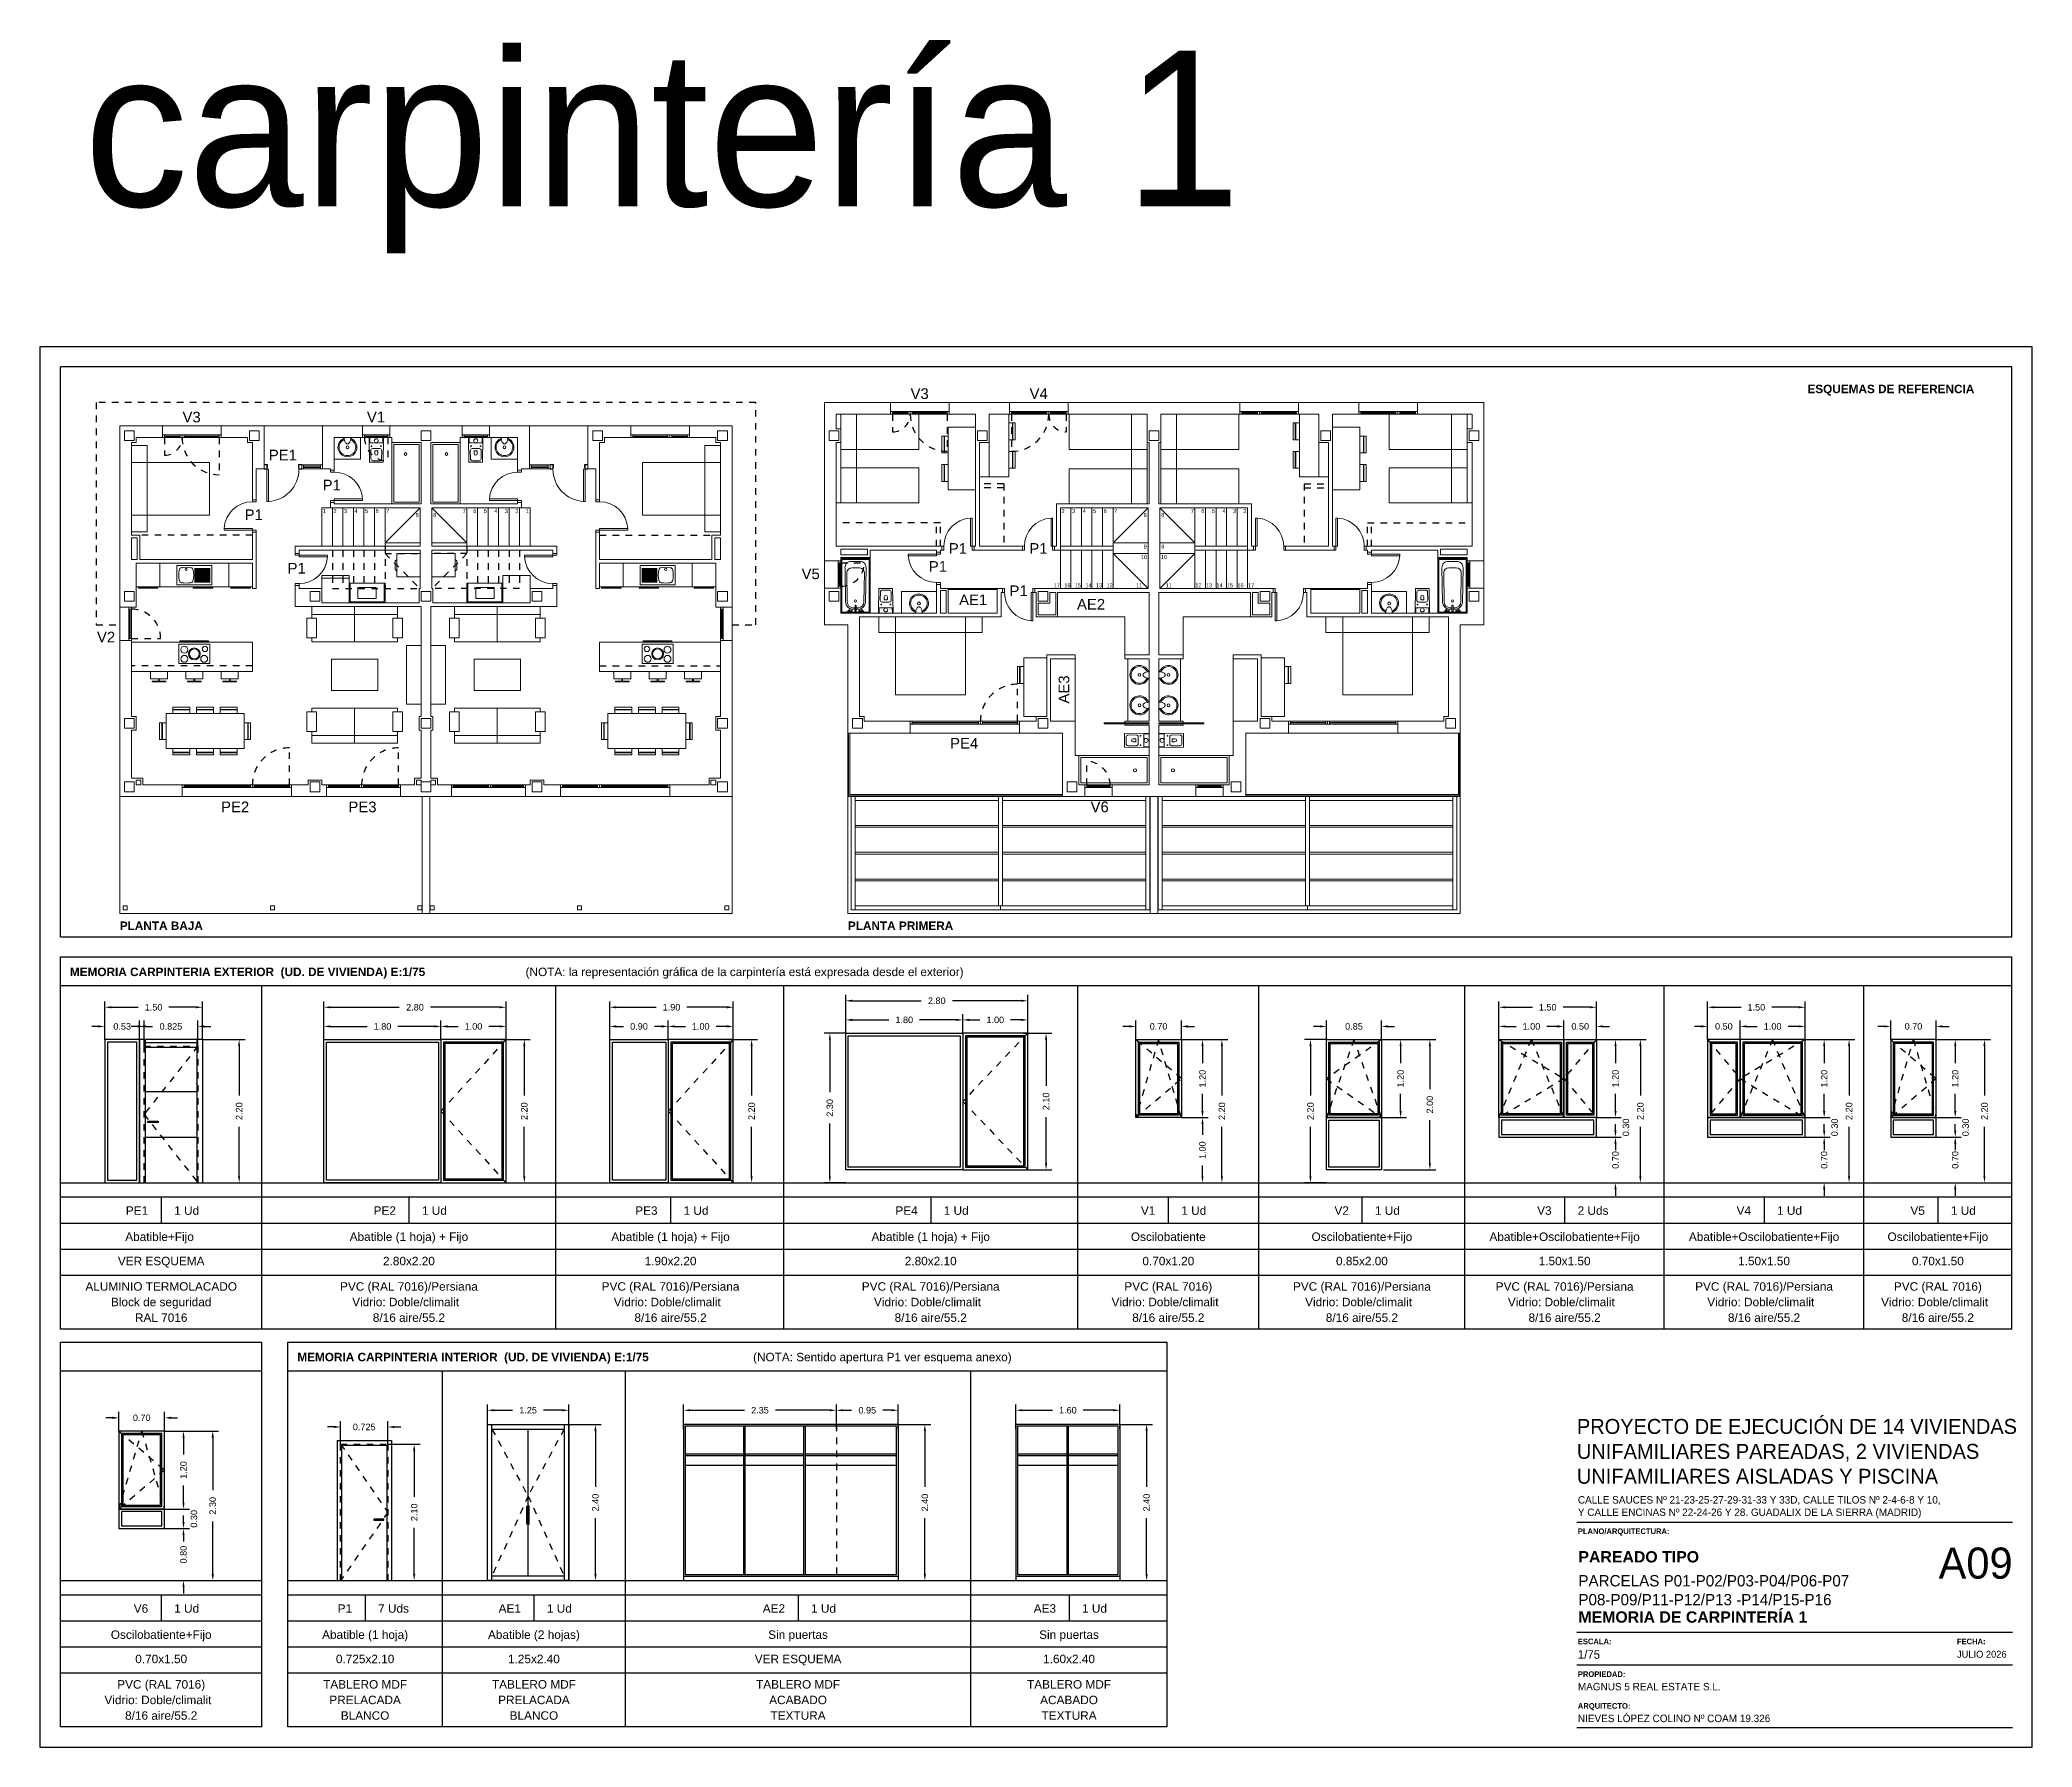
# Model space of a CAD drawing. Header units: millimetres. Extents: x 441156 to 441653, y 4514887 to 4515266.
# Drawn here: x 441570.67 to 441601.31, y 4515196.28 to 4515222.53 of the extents above; entities that cross this region are included whole.
import ezdxf
from ezdxf.enums import TextEntityAlignment as Align

# ---------------------------------------------------------------- set-up
doc = ezdxf.new("R2010")
doc.units = ezdxf.units.MM
doc.linetypes.add('CONTINUA', pattern=[0])
doc.linetypes.add('RAYITAS', pattern=[0.375, 0.25, -0.125])
for name, color, linetype in [('01_alzado', 5, 'CONTINUA'), ('01_cotas', 254, 'Continuous'), ('01_pilares primera', 6, 'Continuous'), ('01_proyeccion', 36, 'RAYITAS'), ('01_proyección', 4, 'RAYITAS'), ('01_sanitarios', 250, 'Continuous'), ('01_tabiques', 3, 'Continuous'), ('01_texto cartela', 5, 'Continuous'), ('01_ventanas', 2, 'Continuous'), ('CARTELA', 4, 'Continuous'), ('COTAS', 251, 'Continuous'), ('DIVISION', 5, 'Continuous')]:
    doc.layers.add(name, color=color, linetype=linetype)
doc.layers.add('01_cartela', color=6, linetype='Continuous', plot=False)
doc.layers.add('01_muebles_B', color=254, linetype='Continuous', lineweight=5)
doc.styles.add('Century Gothic', font='', dxfattribs={"height": 2})
doc.styles.add('Century Gothic_3', font='', dxfattribs={"height": 4.5})
doc.styles.add('Century Gothic_5', font='', dxfattribs={"height": 2.5})
doc.styles.add('Century Gothic_6', font='', dxfattribs={"height": 11})
doc.styles.add('Estilo1', font='swissel.ttf')
doc.styles.add('NIEVES2', font='sanss___.ttf')
doc.styles.add('NIEVES3', font='swisseb.ttf')
doc.styles.add('ROMANS', font='romans')
doc.styles.get('Century Gothic').set_extended_font_data('Century Gothic')
doc.styles.get('Century Gothic_3').set_extended_font_data('Century Gothic')
doc.styles.get('Century Gothic_5').set_extended_font_data('Century Gothic')
doc.styles.get('Century Gothic_6').set_extended_font_data('Century Gothic')
doc.dimstyles.new('DECIMAL-50', dxfattribs={"dimtxt": 0.08, "dimasz": 0.15, "dimexe": 0.09, "dimexo": 0, "dimgap": 0.09, "dimtad": 0, "dimzin": 0, "dimdsep": 46, "dimtxsty": 'ROMANS', "dimcen": 0.09, "dimclrt": 6, "dimadec": 0, "dimazin": 0, "dimtfac": 1.38, "dimtix": 1, "dimtofl": 0, "dimtmove": 2, "dimatfit": 3, "dimldrblk": 'OBLIQUE', "dimfxl": 1, "dimtolj": 1, "dimtzin": 0, "dimarcsym": 0})

msp = doc.modelspace()

# ---------------------------------------------------------------- texts
at = {"layer": '01_pilares primera', "color": 7, "style": 'NIEVES2'}
for s, height, p in [('V3', 0.1638, (441584.344, 4515217.01, 0)), ('V4', 0.1638, (441586.174, 4515217.01, 0)), ('V3', 0.1638, (441573.148, 4515216.65)), ('V1', 0.1638, (441575.983, 4515216.65)), ('PE1', 0.1638, (441574.628, 4515216.066)), ('P1', 0.1638, (441575.303, 4515215.604)), ('P1', 0.1638, (441574.103, 4515215.148)), ('P1', 0.1638, (441584.932, 4515214.629)), ('P1', 0.1638, (441586.17, 4515214.629)), ('P1', 0.1638, (441574.763, 4515214.325, 0)), ('V5', 0.1638, (441582.668, 4515214.239, 0)), ('P1', 0.1638, (441584.625, 4515214.352)), ('P1', 0.1638, (441585.866, 4515213.978, 0)), ('AE1', 0.1638, (441585.243, 4515213.839)), ('AE2', 0.1638, (441587.056, 4515213.771)), ('V2', 0.1638, (441571.832, 4515213.267)), ('PE4', 0.1638, (441585.105, 4515211.633, 0)), ('PE2', 0.1638, (441573.893, 4515210.655, 0)), ('PE3', 0.1638, (441575.852, 4515210.655, 0)), ('V6', 0.1638, (441587.112, 4515210.655, 0)), ('PE1', 0.13, (441572.34, 4515204.464)), ('PE2', 0.13, (441576.15, 4515204.464)), ('PE3', 0.13, (441580.173, 4515204.464)), ('PE4', 0.13, (441584.174, 4515204.464)), ('V1', 0.13, (441587.828, 4515204.464)), ('V2', 0.13, (441590.805, 4515204.464)), ('V3', 0.13, (441593.922, 4515204.464)), ('V4', 0.13, (441596.989, 4515204.464)), ('V5', 0.13, (441599.662, 4515204.464)), ('V6', 0.13, (441572.34, 4515198.345)), ('P1', 0.13, (441575.476, 4515198.345)), ('AE1', 0.13, (441578.072, 4515198.345)), ('AE2', 0.13, (441582.134, 4515198.345)), ('AE3', 0.13, (441586.301, 4515198.345))]:
    msp.add_text(s, height=height, dxfattribs=at).set_placement(p, align=Align.RIGHT)
msp.add_text('AE3', height=0.1638, rotation=90, dxfattribs=at).set_placement((441586.504, 4515212.759), align=Align.RIGHT)
for s, p in [('1 Ud', (441572.74, 4515204.464)), ('1 Ud', (441576.55, 4515204.464)), ('1 Ud', (441580.573, 4515204.464)), ('1 Ud', (441584.574, 4515204.464)), ('1 Ud', (441588.228, 4515204.464)), ('1 Ud', (441591.205, 4515204.464)), ('2 Uds', (441594.322, 4515204.464)), ('1 Ud', (441597.389, 4515204.464)), ('1 Ud', (441600.062, 4515204.464)), ('1 Ud', (441572.74, 4515198.345)), ('7 Uds', (441575.876, 4515198.345)), ('1 Ud', (441578.472, 4515198.345)), ('1 Ud', (441582.534, 4515198.345)), ('1 Ud', (441586.701, 4515198.345))]:
    msp.add_text(s, height=0.13, dxfattribs=at).set_placement(p)
at = {"layer": '01_texto cartela', "color": 5}
for s, style, p in [('ESQUEMAS DE REFERENCIA', 'NIEVES3', (441597.856, 4515217.099)), ('PLANTA BAJA', 'NIEVES3', (441571.903, 4515208.845)), ('PLANTA PRIMERA', 'NIEVES3', (441583.1, 4515208.845)), ('MEMORIA CARPINTERIA EXTERIOR  (UD. DE VIVIENDA) E:1/75', 'NIEVES3', (441571.136, 4515208.135)), ('(NOTA: la representación gráfica de la carpintería está expresada desde el exterior)', 'NIEVES2', (441578.144, 4515208.135)), ('MEMORIA CARPINTERIA INTERIOR  (UD. DE VIVIENDA) E:1/75', 'NIEVES3', (441574.634, 4515202.212)), ('(NOTA: Sentido apertura P1 ver esquema anexo)', 'NIEVES2', (441581.642, 4515202.212))]:
    msp.add_text(s, height=0.12967, dxfattribs=dict(at, style=style)).set_placement(p)
at = {"layer": '01_texto cartela', "color": 1}
for s, insert, char_height, width, attachment_point, style in [('carpintería 1', (441571.353, 4515222.364), 2.39287, 27.31448, 1, 'Century Gothic_6'), ('A09', (441601.012, 4515199.347), 0.4786, 1.04985, 3, 'Century Gothic_6'), ('\\pt2.3273;PAREADO TIPO ', (441594.334, 4515199.115), 0.17455, 7.00908, 7, 'NIEVES3')]:
    msp.add_mtext(s, dxfattribs=dict(at, insert=insert, char_height=char_height, width=width, attachment_point=attachment_point, style=style))
at = {"layer": '01_texto cartela'}
for s, insert, char_height, width, attachment_point, style in [('\\PPROYECTO DE EJECUCIÓN DE 14 VIVIENDAS UNIFAMILIARES PAREADAS, 2 VIVIENDAS UNIFAMILIARES AISLADAS Y PISCINA', (441594.311, 4515201.708), 0.23, 6.82217, 1, 'Century Gothic_3'), ('CALLE SAUCES Nº 21-23-25-27-29-31-33 Y 33D, CALLE TILOS Nº 2-4-6-8 Y 10, \\PY CALLE ENCINAS Nº 22-24-26 Y 28. GUADALIX DE LA SIERRA (MADRID)', (441594.326, 4515200.138), 0.11455, 9.24681, 1, 'Century Gothic'), ('{\\fCentury Gothic|b1|i0|c0|p34;PLANO/ARQUITECTURA: }', (441594.326, 4515199.641), 0.08701, 2.11715, 1, 'Century Gothic'), ('\\pt2.3273;MEMORIA DE CARPINTERÍA 1', (441594.334, 4515198.189), 0.17455, 7.00908, 7, 'NIEVES3'), ('{\\fCentury Gothic|b1|i0|c0|p34;ESCALA: }', (441594.326, 4515197.947), 0.08701, 2.11715, 1, 'Century Gothic'), ('{\\fCentury Gothic|b1|i0|c0|p34;FECHA: }', (441600.156, 4515197.947), 0.08701, 2.11715, 1, 'Century Gothic'), ('1/75', (441594.326, 4515197.768), 0.1309, 2.11715, 1, 'Century Gothic'), ('JULIO 2026', (441600.156, 4515197.76), 0.1069, 3.50438, 1, 'Century Gothic'), ('{\\fCentury Gothic|b1|i0|c0|p34;PROPIEDAD:}', (441594.326, 4515197.444), 0.08701, 0.83709, 1, 'Century Gothic'), ('MAGNUS 5 REAL ESTATE S.L.', (441594.326, 4515197.266), 0.11455, 4.88231, 1, 'Century Gothic'), ('{\\fCentury Gothic|b1|i0|c0|p34;ARQUITECTO:}', (441594.326, 4515196.955), 0.08701, 0.83709, 1, 'Century Gothic'), ('NIEVES LÓPEZ COLINO Nº COAM 19.326', (441594.326, 4515196.777), 0.11455, 3.65153, 1, 'Century Gothic')]:
    msp.add_mtext(s, dxfattribs=dict(at, insert=insert, char_height=char_height, width=width, attachment_point=attachment_point, style=style))
at = {"layer": '01_texto cartela', "color": 5, "insert": (441594.334, 4515198.456), "char_height": 0.17455, "width": 7.00908, "attachment_point": 7, "style": 'Century Gothic_5'}
msp.add_mtext('\\pt2.3273;\\PPARCELAS P01-P02/P03-P04/P06-P07\\PP08-P09/P11-P12/P13 -P14/P15-P16 ', dxfattribs=at)
at = {"layer": 'DIVISION', "color": 5, "style": 'NIEVES2'}
for s, p in [('Abatible+Fijo ', (441572.54, 4515204.062)), ('Abatible (1 hoja) + Fijo', (441576.35, 4515204.062)), ('Abatible (1 hoja) + Fijo', (441580.373, 4515204.062)), ('Abatible (1 hoja) + Fijo', (441584.374, 4515204.062)), ('Oscilobatiente', (441588.028, 4515204.062)), ('Oscilobatiente+Fijo', (441591.005, 4515204.062)), ('Abatible+Oscilobatiente+Fijo', (441594.122, 4515204.062)), ('Abatible+Oscilobatiente+Fijo', (441597.189, 4515204.062)), ('Oscilobatiente+Fijo', (441599.862, 4515204.062)), ('VER ESQUEMA', (441572.54, 4515203.688)), ('2.80x2.20', (441576.35, 4515203.688)), ('1.90x2.20', (441580.373, 4515203.688)), ('2.80x2.10', (441584.374, 4515203.688)), ('0.70x1.20', (441588.028, 4515203.688)), ('0.85x2.00', (441591.005, 4515203.688)), ('1.50x1.50', (441594.122, 4515203.688)), ('1.50x1.50', (441597.189, 4515203.688)), ('0.70x1.50', (441599.862, 4515203.688)), ('ALUMINIO TERMOLACADO', (441572.54, 4515203.297)), ('PVC (RAL 7016)/Persiana', (441576.35, 4515203.297)), ('PVC (RAL 7016)/Persiana', (441580.373, 4515203.297)), ('PVC (RAL 7016)/Persiana', (441584.374, 4515203.297)), ('PVC (RAL 7016)', (441588.028, 4515203.297)), ('PVC (RAL 7016)/Persiana', (441591.005, 4515203.297)), ('PVC (RAL 7016)/Persiana', (441594.122, 4515203.297)), ('PVC (RAL 7016)/Persiana', (441597.189, 4515203.297)), ('PVC (RAL 7016)', (441599.862, 4515203.297)), ('Block de seguridad', (441572.54, 4515203.058)), ('Vidrio: Doble/climalit  ', (441576.35, 4515203.058)), ('Vidrio: Doble/climalit  ', (441580.373, 4515203.058)), ('Vidrio: Doble/climalit  ', (441584.374, 4515203.058)), ('Vidrio: Doble/climalit  ', (441588.028, 4515203.058)), ('Vidrio: Doble/climalit  ', (441591.005, 4515203.058)), ('Vidrio: Doble/climalit  ', (441594.122, 4515203.058)), ('Vidrio: Doble/climalit  ', (441597.189, 4515203.058)), ('Vidrio: Doble/climalit  ', (441599.862, 4515203.058)), ('RAL 7016', (441572.54, 4515202.818)), ('8/16 aire/55.2', (441576.35, 4515202.818)), ('8/16 aire/55.2', (441580.373, 4515202.818)), ('8/16 aire/55.2', (441584.374, 4515202.818)), ('8/16 aire/55.2', (441588.028, 4515202.818)), ('8/16 aire/55.2', (441591.005, 4515202.818)), ('8/16 aire/55.2', (441594.122, 4515202.818)), ('8/16 aire/55.2', (441597.189, 4515202.818)), ('8/16 aire/55.2', (441599.862, 4515202.818)), ('Oscilobatiente+Fijo', (441572.54, 4515197.943)), ('Abatible (1 hoja)', (441575.676, 4515197.943)), ('Abatible (2 hojas)', (441578.272, 4515197.943)), ('Sin puertas', (441582.334, 4515197.943)), ('Sin puertas', (441586.501, 4515197.943)), ('0.70x1.50', (441572.54, 4515197.569)), ('0.725x2.10', (441575.676, 4515197.569)), ('1.25x2.40', (441578.272, 4515197.569)), ('VER ESQUEMA', (441582.334, 4515197.569)), ('1.60x2.40', (441586.501, 4515197.569)), ('PVC (RAL 7016)', (441572.54, 4515197.178)), ('TABLERO MDF', (441575.676, 4515197.178)), ('TABLERO MDF', (441578.272, 4515197.178)), ('TABLERO MDF', (441582.334, 4515197.178)), ('TABLERO MDF', (441586.501, 4515197.178)), ('Vidrio: Doble/climalit  ', (441572.54, 4515196.939)), ('PRELACADA', (441575.676, 4515196.939)), ('PRELACADA', (441578.272, 4515196.939)), ('ACABADO', (441582.334, 4515196.939)), ('ACABADO', (441586.501, 4515196.939)), ('8/16 aire/55.2', (441572.54, 4515196.699)), ('BLANCO', (441575.676, 4515196.699)), ('BLANCO', (441578.272, 4515196.699)), ('TEXTURA', (441582.334, 4515196.699)), ('TEXTURA', (441586.501, 4515196.699))]:
    msp.add_text(s, height=0.13, dxfattribs=at).set_placement(p, align=Align.CENTER)

# ---------------------------------------------------------------- blocks, each defined once
blk = doc.blocks.new('*D192')
at = {"layer": '01_cotas', "color": 0, "lineweight": -2, "transparency": 16777216}
for p, q in [((441572.178, 4515207.361), (441572.078, 4515207.361)), ((441573.203, 4515207.361), (441573.303, 4515207.361))]:
    blk.add_line(p, q, dxfattribs=at)
at = {"layer": '01_cotas', "color": 0, "linetype": 'CONTINUA', "lineweight": -2, "transparency": 16777216}
for p, q in [((441572.278, 4515207.058), (441572.278, 4515207.451)), ((441573.103, 4515207.058), (441573.103, 4515207.451))]:
    blk.add_line(p, q, dxfattribs=at)
at = {"layer": '01_cotas', "color": 0, "transparency": 16777216}
for points in [[(441572.178, 4515207.378), (441572.178, 4515207.344), (441572.278, 4515207.361)], [(441573.203, 4515207.378), (441573.203, 4515207.344), (441573.103, 4515207.361)]]:
    blk.add_solid(points, dxfattribs=at)
at = {"layer": '01_cotas', "color": 7, "transparency": 16777216, "insert": (441572.69, 4515207.361), "char_height": 0.1, "attachment_point": 5, "style": 'Estilo1'}
blk.add_mtext('\\A1;0.825', dxfattribs=at)
blk = doc.blocks.new('*D193')
at = {"layer": '01_cotas', "color": 0, "linetype": 'CONTINUA', "lineweight": -2, "transparency": 16777216}
for p, q in [((441588.228, 4515207.158), (441588.643, 4515207.158)), ((441588.228, 4515205.958), (441588.643, 4515205.958))]:
    blk.add_line(p, q, dxfattribs=at)
at = {"layer": '01_cotas', "color": 0, "lineweight": -2, "transparency": 16777216}
for p, q in [((441588.553, 4515207.058), (441588.553, 4515206.795)), ((441588.553, 4515206.058), (441588.553, 4515206.322))]:
    blk.add_line(p, q, dxfattribs=at)
at = {"layer": '01_cotas', "color": 0, "transparency": 16777216}
for points in [[(441588.537, 4515207.058), (441588.57, 4515207.058), (441588.553, 4515207.158)], [(441588.537, 4515206.058), (441588.57, 4515206.058), (441588.553, 4515205.958)]]:
    blk.add_solid(points, dxfattribs=at)
at = {"layer": '01_cotas', "color": 7, "transparency": 16777216, "insert": (441588.553, 4515206.558), "char_height": 0.1, "attachment_point": 5, "rotation": 90, "style": 'Estilo1'}
blk.add_mtext('\\A1;1.20', dxfattribs=at)
blk = doc.blocks.new('*D194')
at = {"layer": '01_cotas', "color": 0, "linetype": 'CONTINUA', "lineweight": -2, "transparency": 16777216}
for p, q in [((441588.228, 4515205.958), (441588.643, 4515205.958)), ((441588.228, 4515204.958), (441588.643, 4515204.958))]:
    blk.add_line(p, q, dxfattribs=at)
at = {"layer": '01_cotas', "color": 0, "lineweight": -2, "transparency": 16777216}
for p, q in [((441588.553, 4515205.858), (441588.553, 4515205.695)), ((441588.553, 4515205.058), (441588.553, 4515205.222))]:
    blk.add_line(p, q, dxfattribs=at)
at = {"layer": '01_cotas', "color": 0, "transparency": 16777216}
for points in [[(441588.537, 4515205.858), (441588.57, 4515205.858), (441588.553, 4515205.958)], [(441588.537, 4515205.058), (441588.57, 4515205.058), (441588.553, 4515204.958)]]:
    blk.add_solid(points, dxfattribs=at)
at = {"layer": '01_cotas', "color": 7, "transparency": 16777216, "insert": (441588.553, 4515205.458), "char_height": 0.1, "attachment_point": 5, "rotation": 90, "style": 'Estilo1'}
blk.add_mtext('\\A1;1.00', dxfattribs=at)
blk = doc.blocks.new('*D195')
at = {"layer": '01_cotas', "color": 0, "linetype": 'CONTINUA', "lineweight": -2, "transparency": 16777216}
for p, q in [((441594.612, 4515207.158), (441594.994, 4515207.158)), ((441594.612, 4515205.958), (441594.994, 4515205.958))]:
    blk.add_line(p, q, dxfattribs=at)
at = {"layer": '01_cotas', "color": 0, "lineweight": -2, "transparency": 16777216}
for p, q in [((441594.904, 4515207.058), (441594.904, 4515206.795)), ((441594.904, 4515206.058), (441594.904, 4515206.322))]:
    blk.add_line(p, q, dxfattribs=at)
at = {"layer": '01_cotas', "color": 0, "transparency": 16777216}
for points in [[(441594.888, 4515207.058), (441594.921, 4515207.058), (441594.904, 4515207.158)], [(441594.888, 4515206.058), (441594.921, 4515206.058), (441594.904, 4515205.958)]]:
    blk.add_solid(points, dxfattribs=at)
at = {"layer": '01_cotas', "color": 7, "transparency": 16777216, "insert": (441594.904, 4515206.558), "char_height": 0.1, "attachment_point": 5, "rotation": 90, "style": 'Estilo1'}
blk.add_mtext('\\A1;1.20', dxfattribs=at)
blk = doc.blocks.new('*D196')
at = {"layer": '01_cotas', "color": 0, "lineweight": -2, "transparency": 16777216}
for p, q in [((441594.904, 4515206.058), (441594.904, 4515206.158)), ((441594.904, 4515205.558), (441594.904, 4515205.458))]:
    blk.add_line(p, q, dxfattribs=at)
at = {"layer": '01_cotas', "color": 0, "linetype": 'CONTINUA', "lineweight": -2, "transparency": 16777216}
for p, q in [((441594.612, 4515205.958), (441594.994, 4515205.958)), ((441594.612, 4515205.658), (441594.994, 4515205.658))]:
    blk.add_line(p, q, dxfattribs=at)
at = {"layer": '01_cotas', "color": 0, "transparency": 16777216}
for points in [[(441594.888, 4515206.058), (441594.921, 4515206.058), (441594.904, 4515205.958)], [(441594.888, 4515205.558), (441594.921, 4515205.558), (441594.904, 4515205.658)]]:
    blk.add_solid(points, dxfattribs=at)
at = {"layer": '01_cotas', "color": 7, "transparency": 16777216, "insert": (441595.065, 4515205.808), "char_height": 0.1, "attachment_point": 5, "rotation": 90, "style": 'Estilo1'}
blk.add_mtext('\\A1;0.30', dxfattribs=at)
blk = doc.blocks.new('*D197')
at = {"layer": '01_cotas', "color": 0, "lineweight": -2, "transparency": 16777216}
for p, q in [((441594.904, 4515205.758), (441594.904, 4515205.858)), ((441594.904, 4515204.858), (441594.904, 4515204.758))]:
    blk.add_line(p, q, dxfattribs=at)
at = {"layer": '01_cotas', "color": 0, "linetype": 'CONTINUA', "lineweight": -2, "transparency": 16777216}
for p, q in [((441594.612, 4515205.658), (441594.994, 4515205.658)), ((441594.612, 4515204.958), (441594.994, 4515204.958))]:
    blk.add_line(p, q, dxfattribs=at)
at = {"layer": '01_cotas', "color": 0, "transparency": 16777216}
for points in [[(441594.888, 4515205.758), (441594.921, 4515205.758), (441594.904, 4515205.658)], [(441594.888, 4515204.858), (441594.921, 4515204.858), (441594.904, 4515204.958)]]:
    blk.add_solid(points, dxfattribs=at)
at = {"layer": '01_cotas', "color": 7, "transparency": 16777216, "insert": (441594.904, 4515205.308), "char_height": 0.1, "attachment_point": 5, "rotation": 90, "style": 'Estilo1'}
blk.add_mtext('\\A1;0.70', dxfattribs=at)
blk = doc.blocks.new('*D198')
at = {"layer": '01_cotas', "color": 0, "linetype": 'CONTINUA', "lineweight": -2, "transparency": 16777216}
for p, q in [((441594.904, 4515207.158), (441595.377, 4515207.158)), ((441594.904, 4515204.958), (441595.377, 4515204.958))]:
    blk.add_line(p, q, dxfattribs=at)
at = {"layer": '01_cotas', "color": 0, "lineweight": -2, "transparency": 16777216}
for p, q in [((441595.287, 4515207.058), (441595.287, 4515206.298)), ((441595.287, 4515205.058), (441595.287, 4515205.818))]:
    blk.add_line(p, q, dxfattribs=at)
at = {"layer": '01_cotas', "color": 0, "transparency": 16777216}
for points in [[(441595.27, 4515207.058), (441595.304, 4515207.058), (441595.287, 4515207.158)], [(441595.27, 4515205.058), (441595.304, 4515205.058), (441595.287, 4515204.958)]]:
    blk.add_solid(points, dxfattribs=at)
at = {"layer": '01_cotas', "color": 7, "transparency": 16777216, "insert": (441595.287, 4515206.058), "char_height": 0.1, "attachment_point": 5, "rotation": 90, "style": 'Estilo1'}
blk.add_mtext('\\A1;2.20', dxfattribs=at)
blk = doc.blocks.new('*D199')
at = {"layer": '01_cotas', "color": 0, "linetype": 'CONTINUA', "lineweight": -2, "transparency": 16777216}
for p, q in [((441597.821, 4515207.158), (441598.204, 4515207.158)), ((441597.821, 4515205.958), (441598.204, 4515205.958))]:
    blk.add_line(p, q, dxfattribs=at)
at = {"layer": '01_cotas', "color": 0, "lineweight": -2, "transparency": 16777216}
for p, q in [((441598.114, 4515207.058), (441598.114, 4515206.795)), ((441598.114, 4515206.058), (441598.114, 4515206.322))]:
    blk.add_line(p, q, dxfattribs=at)
at = {"layer": '01_cotas', "color": 0, "transparency": 16777216}
for points in [[(441598.097, 4515207.058), (441598.13, 4515207.058), (441598.114, 4515207.158)], [(441598.097, 4515206.058), (441598.13, 4515206.058), (441598.114, 4515205.958)]]:
    blk.add_solid(points, dxfattribs=at)
at = {"layer": '01_cotas', "color": 7, "transparency": 16777216, "insert": (441598.114, 4515206.558), "char_height": 0.1, "attachment_point": 5, "rotation": 90, "style": 'Estilo1'}
blk.add_mtext('\\A1;1.20', dxfattribs=at)
blk = doc.blocks.new('*D200')
at = {"layer": '01_cotas', "color": 0, "lineweight": -2, "transparency": 16777216}
for p, q in [((441598.114, 4515206.058), (441598.114, 4515206.158)), ((441598.114, 4515205.558), (441598.114, 4515205.458))]:
    blk.add_line(p, q, dxfattribs=at)
at = {"layer": '01_cotas', "color": 0, "linetype": 'CONTINUA', "lineweight": -2, "transparency": 16777216}
for p, q in [((441597.821, 4515205.958), (441598.204, 4515205.958)), ((441597.821, 4515205.658), (441598.204, 4515205.658))]:
    blk.add_line(p, q, dxfattribs=at)
at = {"layer": '01_cotas', "color": 0, "transparency": 16777216}
for points in [[(441598.097, 4515206.058), (441598.13, 4515206.058), (441598.114, 4515205.958)], [(441598.097, 4515205.558), (441598.13, 4515205.558), (441598.114, 4515205.658)]]:
    blk.add_solid(points, dxfattribs=at)
at = {"layer": '01_cotas', "color": 7, "transparency": 16777216, "insert": (441598.274, 4515205.808), "char_height": 0.1, "attachment_point": 5, "rotation": 90, "style": 'Estilo1'}
blk.add_mtext('\\A1;0.30', dxfattribs=at)
blk = doc.blocks.new('*D201')
at = {"layer": '01_cotas', "color": 0, "lineweight": -2, "transparency": 16777216}
for p, q in [((441598.114, 4515205.758), (441598.114, 4515205.858)), ((441598.114, 4515204.858), (441598.114, 4515204.758))]:
    blk.add_line(p, q, dxfattribs=at)
at = {"layer": '01_cotas', "color": 0, "linetype": 'CONTINUA', "lineweight": -2, "transparency": 16777216}
for p, q in [((441597.821, 4515205.658), (441598.204, 4515205.658)), ((441597.821, 4515204.958), (441598.204, 4515204.958))]:
    blk.add_line(p, q, dxfattribs=at)
at = {"layer": '01_cotas', "color": 0, "transparency": 16777216}
for points in [[(441598.097, 4515205.758), (441598.13, 4515205.758), (441598.114, 4515205.658)], [(441598.097, 4515204.858), (441598.13, 4515204.858), (441598.114, 4515204.958)]]:
    blk.add_solid(points, dxfattribs=at)
at = {"layer": '01_cotas', "color": 7, "transparency": 16777216, "insert": (441598.114, 4515205.308), "char_height": 0.1, "attachment_point": 5, "rotation": 90, "style": 'Estilo1'}
blk.add_mtext('\\A1;0.70', dxfattribs=at)
blk = doc.blocks.new('*D202')
at = {"layer": '01_cotas', "color": 0, "linetype": 'CONTINUA', "lineweight": -2, "transparency": 16777216}
for p, q in [((441598.114, 4515207.158), (441598.586, 4515207.158)), ((441598.114, 4515204.958), (441598.586, 4515204.958))]:
    blk.add_line(p, q, dxfattribs=at)
at = {"layer": '01_cotas', "color": 0, "lineweight": -2, "transparency": 16777216}
for p, q in [((441598.496, 4515207.058), (441598.496, 4515206.298)), ((441598.496, 4515205.058), (441598.496, 4515205.818))]:
    blk.add_line(p, q, dxfattribs=at)
at = {"layer": '01_cotas', "color": 0, "transparency": 16777216}
for points in [[(441598.48, 4515207.058), (441598.513, 4515207.058), (441598.496, 4515207.158)], [(441598.48, 4515205.058), (441598.513, 4515205.058), (441598.496, 4515204.958)]]:
    blk.add_solid(points, dxfattribs=at)
at = {"layer": '01_cotas', "color": 7, "transparency": 16777216, "insert": (441598.496, 4515206.058), "char_height": 0.1, "attachment_point": 5, "rotation": 90, "style": 'Estilo1'}
blk.add_mtext('\\A1;2.20', dxfattribs=at)
blk = doc.blocks.new('*D203')
at = {"layer": '01_cotas', "color": 0, "linetype": 'CONTINUA', "lineweight": -2, "transparency": 16777216}
for p, q in [((441573.173, 4515207.158), (441573.829, 4515207.158)), ((441573.173, 4515204.958), (441573.829, 4515204.958))]:
    blk.add_line(p, q, dxfattribs=at)
at = {"layer": '01_cotas', "color": 0, "lineweight": -2, "transparency": 16777216}
for p, q in [((441573.739, 4515207.058), (441573.739, 4515206.298)), ((441573.739, 4515205.058), (441573.739, 4515205.818))]:
    blk.add_line(p, q, dxfattribs=at)
at = {"layer": '01_cotas', "color": 0, "transparency": 16777216}
for points in [[(441573.722, 4515207.058), (441573.755, 4515207.058), (441573.739, 4515207.158)], [(441573.722, 4515205.058), (441573.755, 4515205.058), (441573.739, 4515204.958)]]:
    blk.add_solid(points, dxfattribs=at)
at = {"layer": '01_cotas', "color": 7, "transparency": 16777216, "insert": (441573.739, 4515206.058), "char_height": 0.1, "attachment_point": 5, "rotation": 90, "style": 'Estilo1'}
blk.add_mtext('\\A1;2.20', dxfattribs=at)
blk = doc.blocks.new('*D204')
at = {"layer": '01_cotas', "color": 0, "linetype": 'CONTINUA', "lineweight": -2, "transparency": 16777216}
for p, q in [((441571.673, 4515207.158), (441571.673, 4515207.745)), ((441573.173, 4515207.158), (441573.173, 4515207.745))]:
    blk.add_line(p, q, dxfattribs=at)
at = {"layer": '01_cotas', "color": 0, "lineweight": -2, "transparency": 16777216}
for p, q in [((441571.773, 4515207.655), (441572.186, 4515207.655)), ((441573.073, 4515207.655), (441572.659, 4515207.655))]:
    blk.add_line(p, q, dxfattribs=at)
at = {"layer": '01_cotas', "color": 0, "transparency": 16777216}
for points in [[(441571.773, 4515207.672), (441571.773, 4515207.639), (441571.673, 4515207.655)], [(441573.073, 4515207.672), (441573.073, 4515207.639), (441573.173, 4515207.655)]]:
    blk.add_solid(points, dxfattribs=at)
at = {"layer": '01_cotas', "color": 7, "transparency": 16777216, "insert": (441572.423, 4515207.655), "char_height": 0.1, "attachment_point": 5, "style": 'Estilo1'}
blk.add_mtext('\\A1;1.50', dxfattribs=at)
blk = doc.blocks.new('*D205')
at = {"layer": '01_cotas', "color": 0, "lineweight": -2, "transparency": 16777216}
for p, q in [((441571.573, 4515207.361), (441571.473, 4515207.361)), ((441572.308, 4515207.361), (441572.408, 4515207.361))]:
    blk.add_line(p, q, dxfattribs=at)
at = {"layer": '01_cotas', "color": 0, "linetype": 'CONTINUA', "lineweight": -2, "transparency": 16777216}
for p, q in [((441571.673, 4515207.158), (441571.673, 4515207.451)), ((441572.208, 4515207.158), (441572.208, 4515207.451))]:
    blk.add_line(p, q, dxfattribs=at)
at = {"layer": '01_cotas', "color": 0, "transparency": 16777216}
for points in [[(441571.573, 4515207.378), (441571.573, 4515207.344), (441571.673, 4515207.361)], [(441572.308, 4515207.378), (441572.308, 4515207.344), (441572.208, 4515207.361)]]:
    blk.add_solid(points, dxfattribs=at)
at = {"layer": '01_cotas', "color": 7, "transparency": 16777216, "insert": (441571.94, 4515207.361), "char_height": 0.1, "attachment_point": 5, "style": 'Estilo1'}
blk.add_mtext('\\A1;0.53', dxfattribs=at)
blk = doc.blocks.new('*D206')
at = {"layer": '01_cotas', "color": 0, "linetype": 'CONTINUA', "lineweight": -2, "transparency": 16777216}
for p, q in [((441588.228, 4515207.158), (441588.942, 4515207.158)), ((441588.138, 4515204.958), (441588.942, 4515204.958))]:
    blk.add_line(p, q, dxfattribs=at)
at = {"layer": '01_cotas', "color": 0, "lineweight": -2, "transparency": 16777216}
for p, q in [((441588.852, 4515207.058), (441588.852, 4515206.298)), ((441588.852, 4515205.058), (441588.852, 4515205.818))]:
    blk.add_line(p, q, dxfattribs=at)
at = {"layer": '01_cotas', "color": 0, "transparency": 16777216}
for points in [[(441588.835, 4515207.058), (441588.868, 4515207.058), (441588.852, 4515207.158)], [(441588.835, 4515205.058), (441588.868, 4515205.058), (441588.852, 4515204.958)]]:
    blk.add_solid(points, dxfattribs=at)
at = {"layer": '01_cotas', "color": 7, "transparency": 16777216, "insert": (441588.852, 4515206.058), "char_height": 0.1, "attachment_point": 5, "rotation": 90, "style": 'Estilo1'}
blk.add_mtext('\\A1;2.20', dxfattribs=at)
blk = doc.blocks.new('*D207')
at = {"layer": '01_cotas', "color": 0, "linetype": 'CONTINUA', "lineweight": -2, "transparency": 16777216}
for p, q in [((441576.025, 4515200.939), (441576.521, 4515200.939)), ((441576.025, 4515198.839), (441576.521, 4515198.839))]:
    blk.add_line(p, q, dxfattribs=at)
at = {"layer": '01_cotas', "color": 0, "lineweight": -2, "transparency": 16777216}
for p, q in [((441576.431, 4515200.839), (441576.431, 4515200.129)), ((441576.431, 4515198.939), (441576.431, 4515199.649))]:
    blk.add_line(p, q, dxfattribs=at)
at = {"layer": '01_cotas', "color": 0, "transparency": 16777216}
for points in [[(441576.414, 4515200.839), (441576.447, 4515200.839), (441576.431, 4515200.939)], [(441576.414, 4515198.939), (441576.447, 4515198.939), (441576.431, 4515198.839)]]:
    blk.add_solid(points, dxfattribs=at)
at = {"layer": '01_cotas', "color": 7, "transparency": 16777216, "insert": (441576.431, 4515199.889), "char_height": 0.1, "attachment_point": 5, "rotation": 90, "style": 'Estilo1'}
blk.add_mtext('\\A1;2.10', dxfattribs=at)
blk = doc.blocks.new('*D208')
at = {"layer": '01_cotas', "color": 0, "lineweight": -2, "transparency": 16777216}
for p, q in [((441587.428, 4515207.361), (441587.328, 4515207.361)), ((441588.328, 4515207.361), (441588.428, 4515207.361))]:
    blk.add_line(p, q, dxfattribs=at)
at = {"layer": '01_cotas', "color": 0, "linetype": 'CONTINUA', "lineweight": -2, "transparency": 16777216}
for p, q in [((441587.528, 4515207.158), (441587.528, 4515207.451)), ((441588.228, 4515207.158), (441588.228, 4515207.451))]:
    blk.add_line(p, q, dxfattribs=at)
at = {"layer": '01_cotas', "color": 0, "transparency": 16777216}
for points in [[(441587.428, 4515207.378), (441587.428, 4515207.344), (441587.528, 4515207.361)], [(441588.328, 4515207.378), (441588.328, 4515207.344), (441588.228, 4515207.361)]]:
    blk.add_solid(points, dxfattribs=at)
at = {"layer": '01_cotas', "color": 7, "transparency": 16777216, "insert": (441587.878, 4515207.361), "char_height": 0.1, "attachment_point": 5, "style": 'Estilo1'}
blk.add_mtext('\\A1;0.70', dxfattribs=at)
blk = doc.blocks.new('*D209')
at = {"layer": '01_cotas', "color": 0, "lineweight": -2, "transparency": 16777216}
for p, q in [((441596.221, 4515207.361), (441596.121, 4515207.361)), ((441596.921, 4515207.361), (441597.021, 4515207.361))]:
    blk.add_line(p, q, dxfattribs=at)
at = {"layer": '01_cotas', "color": 0, "linetype": 'CONTINUA', "lineweight": -2, "transparency": 16777216}
for p, q in [((441596.321, 4515207.158), (441596.321, 4515207.451)), ((441596.821, 4515207.158), (441596.821, 4515207.451))]:
    blk.add_line(p, q, dxfattribs=at)
at = {"layer": '01_cotas', "color": 0, "transparency": 16777216}
for points in [[(441596.221, 4515207.378), (441596.221, 4515207.344), (441596.321, 4515207.361)], [(441596.921, 4515207.378), (441596.921, 4515207.344), (441596.821, 4515207.361)]]:
    blk.add_solid(points, dxfattribs=at)
at = {"layer": '01_cotas', "color": 7, "transparency": 16777216, "insert": (441596.571, 4515207.361), "char_height": 0.1, "attachment_point": 5, "style": 'Estilo1'}
blk.add_mtext('\\A1;0.50', dxfattribs=at)
blk = doc.blocks.new('*D210')
at = {"layer": '01_cotas', "color": 0, "linetype": 'CONTINUA', "lineweight": -2, "transparency": 16777216}
for p, q in [((441596.321, 4515207.158), (441596.321, 4515207.745)), ((441597.821, 4515207.158), (441597.821, 4515207.745))]:
    blk.add_line(p, q, dxfattribs=at)
at = {"layer": '01_cotas', "color": 0, "lineweight": -2, "transparency": 16777216}
for p, q in [((441596.421, 4515207.655), (441596.835, 4515207.655)), ((441597.721, 4515207.655), (441597.308, 4515207.655))]:
    blk.add_line(p, q, dxfattribs=at)
at = {"layer": '01_cotas', "color": 0, "transparency": 16777216}
for points in [[(441596.421, 4515207.672), (441596.421, 4515207.639), (441596.321, 4515207.655)], [(441597.721, 4515207.672), (441597.721, 4515207.639), (441597.821, 4515207.655)]]:
    blk.add_solid(points, dxfattribs=at)
at = {"layer": '01_cotas', "color": 7, "transparency": 16777216, "insert": (441597.071, 4515207.655), "char_height": 0.1, "attachment_point": 5, "style": 'Estilo1'}
blk.add_mtext('\\A1;1.50', dxfattribs=at)
blk = doc.blocks.new('*D211')
at = {"layer": '01_cotas', "color": 0, "linetype": 'CONTINUA', "lineweight": -2, "transparency": 16777216}
for p, q in [((441596.821, 4515207.158), (441596.821, 4515207.451)), ((441597.821, 4515207.158), (441597.821, 4515207.451))]:
    blk.add_line(p, q, dxfattribs=at)
at = {"layer": '01_cotas', "color": 0, "lineweight": -2, "transparency": 16777216}
for p, q in [((441596.921, 4515207.361), (441597.085, 4515207.361)), ((441597.721, 4515207.361), (441597.558, 4515207.361))]:
    blk.add_line(p, q, dxfattribs=at)
at = {"layer": '01_cotas', "color": 0, "transparency": 16777216}
for points in [[(441596.921, 4515207.378), (441596.921, 4515207.344), (441596.821, 4515207.361)], [(441597.721, 4515207.378), (441597.721, 4515207.344), (441597.821, 4515207.361)]]:
    blk.add_solid(points, dxfattribs=at)
at = {"layer": '01_cotas', "color": 7, "transparency": 16777216, "insert": (441597.321, 4515207.361), "char_height": 0.1, "attachment_point": 5, "style": 'Estilo1'}
blk.add_mtext('\\A1;1.00', dxfattribs=at)
blk = doc.blocks.new('*D212')
at = {"layer": '01_cotas', "color": 0, "lineweight": -2, "transparency": 16777216}
for p, q in [((441594.012, 4515207.361), (441593.912, 4515207.361)), ((441594.712, 4515207.361), (441594.812, 4515207.361))]:
    blk.add_line(p, q, dxfattribs=at)
at = {"layer": '01_cotas', "color": 0, "linetype": 'CONTINUA', "lineweight": -2, "transparency": 16777216}
for p, q in [((441594.112, 4515207.158), (441594.112, 4515207.451)), ((441594.612, 4515207.158), (441594.612, 4515207.451))]:
    blk.add_line(p, q, dxfattribs=at)
at = {"layer": '01_cotas', "color": 0, "transparency": 16777216}
for points in [[(441594.012, 4515207.378), (441594.012, 4515207.344), (441594.112, 4515207.361)], [(441594.712, 4515207.378), (441594.712, 4515207.344), (441594.612, 4515207.361)]]:
    blk.add_solid(points, dxfattribs=at)
at = {"layer": '01_cotas', "color": 7, "transparency": 16777216, "insert": (441594.362, 4515207.361), "char_height": 0.1, "attachment_point": 5, "style": 'Estilo1'}
blk.add_mtext('\\A1;0.50', dxfattribs=at)
blk = doc.blocks.new('*D213')
at = {"layer": '01_cotas', "color": 0, "linetype": 'CONTINUA', "lineweight": -2, "transparency": 16777216}
for p, q in [((441593.112, 4515207.158), (441593.112, 4515207.745)), ((441594.612, 4515207.158), (441594.612, 4515207.745))]:
    blk.add_line(p, q, dxfattribs=at)
at = {"layer": '01_cotas', "color": 0, "lineweight": -2, "transparency": 16777216}
for p, q in [((441593.212, 4515207.655), (441593.626, 4515207.655)), ((441594.512, 4515207.655), (441594.099, 4515207.655))]:
    blk.add_line(p, q, dxfattribs=at)
at = {"layer": '01_cotas', "color": 0, "transparency": 16777216}
for points in [[(441593.212, 4515207.672), (441593.212, 4515207.639), (441593.112, 4515207.655)], [(441594.512, 4515207.672), (441594.512, 4515207.639), (441594.612, 4515207.655)]]:
    blk.add_solid(points, dxfattribs=at)
at = {"layer": '01_cotas', "color": 7, "transparency": 16777216, "insert": (441593.862, 4515207.655), "char_height": 0.1, "attachment_point": 5, "style": 'Estilo1'}
blk.add_mtext('\\A1;1.50', dxfattribs=at)
blk = doc.blocks.new('*D214')
at = {"layer": '01_cotas', "color": 0, "linetype": 'CONTINUA', "lineweight": -2, "transparency": 16777216}
for p, q in [((441593.112, 4515207.158), (441593.112, 4515207.451)), ((441594.112, 4515207.158), (441594.112, 4515207.451))]:
    blk.add_line(p, q, dxfattribs=at)
at = {"layer": '01_cotas', "color": 0, "lineweight": -2, "transparency": 16777216}
for p, q in [((441593.212, 4515207.361), (441593.376, 4515207.361)), ((441594.012, 4515207.361), (441593.849, 4515207.361))]:
    blk.add_line(p, q, dxfattribs=at)
at = {"layer": '01_cotas', "color": 0, "transparency": 16777216}
for points in [[(441593.212, 4515207.378), (441593.212, 4515207.344), (441593.112, 4515207.361)], [(441594.012, 4515207.378), (441594.012, 4515207.344), (441594.112, 4515207.361)]]:
    blk.add_solid(points, dxfattribs=at)
at = {"layer": '01_cotas', "color": 7, "transparency": 16777216, "insert": (441593.612, 4515207.361), "char_height": 0.1, "attachment_point": 5, "style": 'Estilo1'}
blk.add_mtext('\\A1;1.00', dxfattribs=at)
blk = doc.blocks.new('*D215')
at = {"layer": '01_cotas', "color": 0, "linetype": 'CONTINUA', "lineweight": -2, "transparency": 16777216}
for p, q in [((441599.837, 4515207.158), (441600.219, 4515207.158)), ((441599.837, 4515205.958), (441600.219, 4515205.958))]:
    blk.add_line(p, q, dxfattribs=at)
at = {"layer": '01_cotas', "color": 0, "lineweight": -2, "transparency": 16777216}
for p, q in [((441600.129, 4515207.058), (441600.129, 4515206.795)), ((441600.129, 4515206.058), (441600.129, 4515206.322))]:
    blk.add_line(p, q, dxfattribs=at)
at = {"layer": '01_cotas', "color": 0, "transparency": 16777216}
for points in [[(441600.112, 4515207.058), (441600.146, 4515207.058), (441600.129, 4515207.158)], [(441600.112, 4515206.058), (441600.146, 4515206.058), (441600.129, 4515205.958)]]:
    blk.add_solid(points, dxfattribs=at)
at = {"layer": '01_cotas', "color": 7, "transparency": 16777216, "insert": (441600.129, 4515206.558), "char_height": 0.1, "attachment_point": 5, "rotation": 90, "style": 'Estilo1'}
blk.add_mtext('\\A1;1.20', dxfattribs=at)
blk = doc.blocks.new('*D216')
at = {"layer": '01_cotas', "color": 0, "lineweight": -2, "transparency": 16777216}
for p, q in [((441600.129, 4515206.058), (441600.129, 4515206.158)), ((441600.129, 4515205.558), (441600.129, 4515205.458))]:
    blk.add_line(p, q, dxfattribs=at)
at = {"layer": '01_cotas', "color": 0, "linetype": 'CONTINUA', "lineweight": -2, "transparency": 16777216}
for p, q in [((441599.837, 4515205.958), (441600.219, 4515205.958)), ((441599.837, 4515205.658), (441600.219, 4515205.658))]:
    blk.add_line(p, q, dxfattribs=at)
at = {"layer": '01_cotas', "color": 0, "transparency": 16777216}
for points in [[(441600.112, 4515206.058), (441600.146, 4515206.058), (441600.129, 4515205.958)], [(441600.112, 4515205.558), (441600.146, 4515205.558), (441600.129, 4515205.658)]]:
    blk.add_solid(points, dxfattribs=at)
at = {"layer": '01_cotas', "color": 7, "transparency": 16777216, "insert": (441600.289, 4515205.808), "char_height": 0.1, "attachment_point": 5, "rotation": 90, "style": 'Estilo1'}
blk.add_mtext('\\A1;0.30', dxfattribs=at)
blk = doc.blocks.new('*D217')
at = {"layer": '01_cotas', "color": 0, "lineweight": -2, "transparency": 16777216}
for p, q in [((441600.129, 4515205.758), (441600.129, 4515205.858)), ((441600.129, 4515204.858), (441600.129, 4515204.758))]:
    blk.add_line(p, q, dxfattribs=at)
at = {"layer": '01_cotas', "color": 0, "linetype": 'CONTINUA', "lineweight": -2, "transparency": 16777216}
for p, q in [((441599.837, 4515205.658), (441600.219, 4515205.658)), ((441599.837, 4515204.958), (441600.219, 4515204.958))]:
    blk.add_line(p, q, dxfattribs=at)
at = {"layer": '01_cotas', "color": 0, "transparency": 16777216}
for points in [[(441600.112, 4515205.758), (441600.146, 4515205.758), (441600.129, 4515205.658)], [(441600.112, 4515204.858), (441600.146, 4515204.858), (441600.129, 4515204.958)]]:
    blk.add_solid(points, dxfattribs=at)
at = {"layer": '01_cotas', "color": 7, "transparency": 16777216, "insert": (441600.129, 4515205.308), "char_height": 0.1, "attachment_point": 5, "rotation": 90, "style": 'Estilo1'}
blk.add_mtext('\\A1;0.70', dxfattribs=at)
blk = doc.blocks.new('*D218')
at = {"layer": '01_cotas', "color": 0, "lineweight": -2, "transparency": 16777216}
for p, q in [((441599.037, 4515207.361), (441598.937, 4515207.361)), ((441599.937, 4515207.361), (441600.037, 4515207.361))]:
    blk.add_line(p, q, dxfattribs=at)
at = {"layer": '01_cotas', "color": 0, "linetype": 'CONTINUA', "lineweight": -2, "transparency": 16777216}
for p, q in [((441599.137, 4515207.158), (441599.137, 4515207.451)), ((441599.837, 4515207.158), (441599.837, 4515207.451))]:
    blk.add_line(p, q, dxfattribs=at)
at = {"layer": '01_cotas', "color": 0, "transparency": 16777216}
for points in [[(441599.037, 4515207.378), (441599.037, 4515207.344), (441599.137, 4515207.361)], [(441599.937, 4515207.378), (441599.937, 4515207.344), (441599.837, 4515207.361)]]:
    blk.add_solid(points, dxfattribs=at)
at = {"layer": '01_cotas', "color": 7, "transparency": 16777216, "insert": (441599.487, 4515207.361), "char_height": 0.1, "attachment_point": 5, "style": 'Estilo1'}
blk.add_mtext('\\A1;0.70', dxfattribs=at)
blk = doc.blocks.new('*D219')
at = {"layer": '01_cotas', "color": 0, "linetype": 'CONTINUA', "lineweight": -2, "transparency": 16777216}
for p, q in [((441599.955, 4515207.158), (441600.669, 4515207.158)), ((441599.865, 4515204.958), (441600.669, 4515204.958))]:
    blk.add_line(p, q, dxfattribs=at)
at = {"layer": '01_cotas', "color": 0, "lineweight": -2, "transparency": 16777216}
for p, q in [((441600.579, 4515207.058), (441600.579, 4515206.298)), ((441600.579, 4515205.058), (441600.579, 4515205.818))]:
    blk.add_line(p, q, dxfattribs=at)
at = {"layer": '01_cotas', "color": 0, "transparency": 16777216}
for points in [[(441600.562, 4515207.058), (441600.595, 4515207.058), (441600.579, 4515207.158)], [(441600.562, 4515205.058), (441600.595, 4515205.058), (441600.579, 4515204.958)]]:
    blk.add_solid(points, dxfattribs=at)
at = {"layer": '01_cotas', "color": 7, "transparency": 16777216, "insert": (441600.579, 4515206.058), "char_height": 0.1, "attachment_point": 5, "rotation": 90, "style": 'Estilo1'}
blk.add_mtext('\\A1;2.20', dxfattribs=at)
blk = doc.blocks.new('*D220')
at = {"layer": '01_cotas', "color": 0, "linetype": 'CONTINUA', "lineweight": -2, "transparency": 16777216}
for p, q in [((441572.591, 4515201.139), (441572.973, 4515201.139)), ((441572.591, 4515199.939), (441572.973, 4515199.939))]:
    blk.add_line(p, q, dxfattribs=at)
at = {"layer": '01_cotas', "color": 0, "lineweight": -2, "transparency": 16777216}
for p, q in [((441572.883, 4515201.039), (441572.883, 4515200.776)), ((441572.883, 4515200.039), (441572.883, 4515200.303))]:
    blk.add_line(p, q, dxfattribs=at)
at = {"layer": '01_cotas', "color": 0, "transparency": 16777216}
for points in [[(441572.867, 4515201.039), (441572.9, 4515201.039), (441572.883, 4515201.139)], [(441572.867, 4515200.039), (441572.9, 4515200.039), (441572.883, 4515199.939)]]:
    blk.add_solid(points, dxfattribs=at)
at = {"layer": '01_cotas', "color": 7, "transparency": 16777216, "insert": (441572.883, 4515200.539), "char_height": 0.1, "attachment_point": 5, "rotation": 90, "style": 'Estilo1'}
blk.add_mtext('\\A1;1.20', dxfattribs=at)
blk = doc.blocks.new('*D221')
at = {"layer": '01_cotas', "color": 0, "lineweight": -2, "transparency": 16777216}
for p, q in [((441572.883, 4515200.039), (441572.883, 4515200.139)), ((441572.883, 4515199.539), (441572.883, 4515199.439))]:
    blk.add_line(p, q, dxfattribs=at)
at = {"layer": '01_cotas', "color": 0, "linetype": 'CONTINUA', "lineweight": -2, "transparency": 16777216}
for p, q in [((441572.591, 4515199.939), (441572.973, 4515199.939)), ((441572.591, 4515199.639), (441572.973, 4515199.639))]:
    blk.add_line(p, q, dxfattribs=at)
at = {"layer": '01_cotas', "color": 0, "transparency": 16777216}
for points in [[(441572.867, 4515200.039), (441572.9, 4515200.039), (441572.883, 4515199.939)], [(441572.867, 4515199.539), (441572.9, 4515199.539), (441572.883, 4515199.639)]]:
    blk.add_solid(points, dxfattribs=at)
at = {"layer": '01_cotas', "color": 7, "transparency": 16777216, "insert": (441573.044, 4515199.789), "char_height": 0.1, "attachment_point": 5, "rotation": 90, "style": 'Estilo1'}
blk.add_mtext('\\A1;0.30', dxfattribs=at)
blk = doc.blocks.new('*D222')
at = {"layer": '01_cotas', "color": 0, "lineweight": -2, "transparency": 16777216}
for p, q in [((441572.883, 4515199.739), (441572.883, 4515199.839)), ((441572.883, 4515198.739), (441572.883, 4515198.639))]:
    blk.add_line(p, q, dxfattribs=at)
at = {"layer": '01_cotas', "color": 0, "linetype": 'CONTINUA', "lineweight": -2, "transparency": 16777216}
for p, q in [((441572.591, 4515199.639), (441572.973, 4515199.639)), ((441572.591, 4515198.839), (441572.973, 4515198.839))]:
    blk.add_line(p, q, dxfattribs=at)
at = {"layer": '01_cotas', "color": 0, "transparency": 16777216}
for points in [[(441572.867, 4515199.739), (441572.9, 4515199.739), (441572.883, 4515199.639)], [(441572.867, 4515198.739), (441572.9, 4515198.739), (441572.883, 4515198.839)]]:
    blk.add_solid(points, dxfattribs=at)
at = {"layer": '01_cotas', "color": 7, "transparency": 16777216, "insert": (441572.883, 4515199.239), "char_height": 0.1, "attachment_point": 5, "rotation": 90, "style": 'Estilo1'}
blk.add_mtext('\\A1;0.80', dxfattribs=at)
blk = doc.blocks.new('*D223')
at = {"layer": '01_cotas', "color": 0, "lineweight": -2, "transparency": 16777216}
for p, q in [((441571.791, 4515201.342), (441571.691, 4515201.342)), ((441572.691, 4515201.342), (441572.791, 4515201.342))]:
    blk.add_line(p, q, dxfattribs=at)
at = {"layer": '01_cotas', "color": 0, "linetype": 'CONTINUA', "lineweight": -2, "transparency": 16777216}
for p, q in [((441571.891, 4515201.139), (441571.891, 4515201.432)), ((441572.591, 4515201.139), (441572.591, 4515201.432))]:
    blk.add_line(p, q, dxfattribs=at)
at = {"layer": '01_cotas', "color": 0, "transparency": 16777216}
for points in [[(441571.791, 4515201.359), (441571.791, 4515201.325), (441571.891, 4515201.342)], [(441572.691, 4515201.359), (441572.691, 4515201.325), (441572.591, 4515201.342)]]:
    blk.add_solid(points, dxfattribs=at)
at = {"layer": '01_cotas', "color": 7, "transparency": 16777216, "insert": (441572.241, 4515201.342), "char_height": 0.1, "attachment_point": 5, "style": 'Estilo1'}
blk.add_mtext('\\A1;0.70', dxfattribs=at)
blk = doc.blocks.new('*D224')
at = {"layer": '01_cotas', "color": 0, "linetype": 'CONTINUA', "lineweight": -2, "transparency": 16777216}
for p, q in [((441572.71, 4515201.139), (441573.423, 4515201.139)), ((441572.62, 4515198.839), (441573.423, 4515198.839))]:
    blk.add_line(p, q, dxfattribs=at)
at = {"layer": '01_cotas', "color": 0, "lineweight": -2, "transparency": 16777216}
for p, q in [((441573.333, 4515201.039), (441573.333, 4515200.229)), ((441573.333, 4515198.939), (441573.333, 4515199.749))]:
    blk.add_line(p, q, dxfattribs=at)
at = {"layer": '01_cotas', "color": 0, "transparency": 16777216}
for points in [[(441573.316, 4515201.039), (441573.35, 4515201.039), (441573.333, 4515201.139)], [(441573.316, 4515198.939), (441573.35, 4515198.939), (441573.333, 4515198.839)]]:
    blk.add_solid(points, dxfattribs=at)
at = {"layer": '01_cotas', "color": 7, "transparency": 16777216, "insert": (441573.333, 4515199.989), "char_height": 0.1, "attachment_point": 5, "rotation": 90, "style": 'Estilo1'}
blk.add_mtext('\\A1;2.30', dxfattribs=at)
blk = doc.blocks.new('*D225')
at = {"layer": '01_cotas', "color": 0, "lineweight": -2, "transparency": 16777216}
for p, q in [((441575.2, 4515201.201), (441575.1, 4515201.201)), ((441576.125, 4515201.201), (441576.225, 4515201.201))]:
    blk.add_line(p, q, dxfattribs=at)
at = {"layer": '01_cotas', "color": 0, "linetype": 'CONTINUA', "lineweight": -2, "transparency": 16777216}
for p, q in [((441575.3, 4515200.939), (441575.3, 4515201.291)), ((441576.025, 4515200.939), (441576.025, 4515201.291))]:
    blk.add_line(p, q, dxfattribs=at)
at = {"layer": '01_cotas', "color": 0, "transparency": 16777216}
for points in [[(441575.2, 4515201.218), (441575.2, 4515201.185), (441575.3, 4515201.201)], [(441576.125, 4515201.218), (441576.125, 4515201.185), (441576.025, 4515201.201)]]:
    blk.add_solid(points, dxfattribs=at)
at = {"layer": '01_cotas', "color": 7, "transparency": 16777216, "insert": (441575.662, 4515201.201), "char_height": 0.1, "attachment_point": 5, "style": 'Estilo1'}
blk.add_mtext('\\A1;0.725', dxfattribs=at)
blk = doc.blocks.new('*D226')
at = {"layer": '01_cotas', "color": 0, "linetype": 'CONTINUA', "lineweight": -2, "transparency": 16777216}
for p, q in [((441577.557, 4515201.169), (441577.557, 4515201.548)), ((441578.807, 4515201.169), (441578.807, 4515201.548))]:
    blk.add_line(p, q, dxfattribs=at)
at = {"layer": '01_cotas', "color": 0, "lineweight": -2, "transparency": 16777216}
for p, q in [((441577.657, 4515201.458), (441577.945, 4515201.458)), ((441578.707, 4515201.458), (441578.418, 4515201.458))]:
    blk.add_line(p, q, dxfattribs=at)
at = {"layer": '01_cotas', "color": 0, "transparency": 16777216}
for points in [[(441577.657, 4515201.475), (441577.657, 4515201.442), (441577.557, 4515201.458)], [(441578.707, 4515201.475), (441578.707, 4515201.442), (441578.807, 4515201.458)]]:
    blk.add_solid(points, dxfattribs=at)
at = {"layer": '01_cotas', "color": 7, "transparency": 16777216, "insert": (441578.182, 4515201.458), "char_height": 0.1, "attachment_point": 5, "style": 'Estilo1'}
blk.add_mtext('\\A1;1.25', dxfattribs=at)
blk = doc.blocks.new('*D227')
at = {"layer": '01_cotas', "color": 0, "linetype": 'CONTINUA', "lineweight": -2, "transparency": 16777216}
for p, q in [((441582.923, 4515201.169), (441582.923, 4515201.548)), ((441583.873, 4515201.169), (441583.873, 4515201.548))]:
    blk.add_line(p, q, dxfattribs=at)
at = {"layer": '01_cotas', "color": 0, "lineweight": -2, "transparency": 16777216}
for p, q in [((441583.023, 4515201.458), (441583.158, 4515201.458)), ((441583.773, 4515201.458), (441583.638, 4515201.458))]:
    blk.add_line(p, q, dxfattribs=at)
at = {"layer": '01_cotas', "color": 0, "transparency": 16777216}
for points in [[(441583.023, 4515201.475), (441583.023, 4515201.442), (441582.923, 4515201.458)], [(441583.773, 4515201.475), (441583.773, 4515201.442), (441583.873, 4515201.458)]]:
    blk.add_solid(points, dxfattribs=at)
at = {"layer": '01_cotas', "color": 7, "transparency": 16777216, "insert": (441583.398, 4515201.458), "char_height": 0.1, "attachment_point": 5, "style": 'Estilo1'}
blk.add_mtext('\\A1;0.95', dxfattribs=at)
blk = doc.blocks.new('*D228')
at = {"layer": '01_cotas', "color": 0, "linetype": 'CONTINUA', "lineweight": -2, "transparency": 16777216}
for p, q in [((441583.873, 4515201.239), (441584.374, 4515201.239)), ((441583.873, 4515198.839), (441584.374, 4515198.839))]:
    blk.add_line(p, q, dxfattribs=at)
at = {"layer": '01_cotas', "color": 0, "lineweight": -2, "transparency": 16777216}
for p, q in [((441584.284, 4515201.139), (441584.284, 4515200.279)), ((441584.284, 4515198.939), (441584.284, 4515199.799))]:
    blk.add_line(p, q, dxfattribs=at)
at = {"layer": '01_cotas', "color": 0, "transparency": 16777216}
for points in [[(441584.268, 4515201.139), (441584.301, 4515201.139), (441584.284, 4515201.239)], [(441584.268, 4515198.939), (441584.301, 4515198.939), (441584.284, 4515198.839)]]:
    blk.add_solid(points, dxfattribs=at)
at = {"layer": '01_cotas', "color": 7, "transparency": 16777216, "insert": (441584.284, 4515200.039), "char_height": 0.1, "attachment_point": 5, "rotation": 90, "style": 'Estilo1'}
blk.add_mtext('\\A1;2.40', dxfattribs=at)
blk = doc.blocks.new('*D229')
at = {"layer": '01_cotas', "color": 0, "linetype": 'CONTINUA', "lineweight": -2, "transparency": 16777216}
for p, q in [((441580.573, 4515201.169), (441580.573, 4515201.548)), ((441582.923, 4515201.169), (441582.923, 4515201.548))]:
    blk.add_line(p, q, dxfattribs=at)
at = {"layer": '01_cotas', "color": 0, "lineweight": -2, "transparency": 16777216}
for p, q in [((441580.673, 4515201.458), (441581.508, 4515201.458)), ((441582.823, 4515201.458), (441581.988, 4515201.458))]:
    blk.add_line(p, q, dxfattribs=at)
at = {"layer": '01_cotas', "color": 0, "transparency": 16777216}
for points in [[(441580.673, 4515201.475), (441580.673, 4515201.442), (441580.573, 4515201.458)], [(441582.823, 4515201.475), (441582.823, 4515201.442), (441582.923, 4515201.458)]]:
    blk.add_solid(points, dxfattribs=at)
at = {"layer": '01_cotas', "color": 7, "transparency": 16777216, "insert": (441581.748, 4515201.458), "char_height": 0.1, "attachment_point": 5, "style": 'Estilo1'}
blk.add_mtext('\\A1;2.35', dxfattribs=at)
blk = doc.blocks.new('*D231')
at = {"layer": '01_cotas', "color": 0, "linetype": 'CONTINUA', "lineweight": -2, "transparency": 16777216}
for p, q in [((441587.283, 4515201.239), (441587.784, 4515201.239)), ((441587.283, 4515198.839), (441587.784, 4515198.839))]:
    blk.add_line(p, q, dxfattribs=at)
at = {"layer": '01_cotas', "color": 0, "lineweight": -2, "transparency": 16777216}
for p, q in [((441587.694, 4515201.139), (441587.694, 4515200.279)), ((441587.694, 4515198.939), (441587.694, 4515199.799))]:
    blk.add_line(p, q, dxfattribs=at)
at = {"layer": '01_cotas', "color": 0, "transparency": 16777216}
for points in [[(441587.677, 4515201.139), (441587.711, 4515201.139), (441587.694, 4515201.239)], [(441587.677, 4515198.939), (441587.711, 4515198.939), (441587.694, 4515198.839)]]:
    blk.add_solid(points, dxfattribs=at)
at = {"layer": '01_cotas', "color": 7, "transparency": 16777216, "insert": (441587.694, 4515200.039), "char_height": 0.1, "attachment_point": 5, "rotation": 90, "style": 'Estilo1'}
blk.add_mtext('\\A1;2.40', dxfattribs=at)
blk = doc.blocks.new('*D230')
at = {"layer": '01_cotas', "color": 0, "linetype": 'CONTINUA', "lineweight": -2, "transparency": 16777216}
for p, q in [((441585.683, 4515201.169), (441585.683, 4515201.548)), ((441587.283, 4515201.169), (441587.283, 4515201.548))]:
    blk.add_line(p, q, dxfattribs=at)
at = {"layer": '01_cotas', "color": 0, "lineweight": -2, "transparency": 16777216}
for p, q in [((441585.783, 4515201.458), (441586.246, 4515201.458)), ((441587.183, 4515201.458), (441586.719, 4515201.458))]:
    blk.add_line(p, q, dxfattribs=at)
at = {"layer": '01_cotas', "color": 0, "transparency": 16777216}
for points in [[(441585.783, 4515201.475), (441585.783, 4515201.442), (441585.683, 4515201.458)], [(441587.183, 4515201.475), (441587.183, 4515201.442), (441587.283, 4515201.458)]]:
    blk.add_solid(points, dxfattribs=at)
at = {"layer": '01_cotas', "color": 7, "transparency": 16777216, "insert": (441586.483, 4515201.458), "char_height": 0.1, "attachment_point": 5, "style": 'Estilo1'}
blk.add_mtext('\\A1;1.60', dxfattribs=at)
blk = doc.blocks.new('*D245')
at = {"layer": '01_cotas', "color": 0, "linetype": 'CONTINUA', "lineweight": -2, "transparency": 16777216}
for p, q in [((441583.067, 4515207.258), (441583.067, 4515207.845)), ((441585.867, 4515207.258), (441585.867, 4515207.845))]:
    blk.add_line(p, q, dxfattribs=at)
at = {"layer": '01_cotas', "color": 0, "lineweight": -2, "transparency": 16777216}
for p, q in [((441583.167, 4515207.755), (441584.227, 4515207.755)), ((441585.767, 4515207.755), (441584.707, 4515207.755))]:
    blk.add_line(p, q, dxfattribs=at)
at = {"layer": '01_cotas', "color": 0, "transparency": 16777216}
for points in [[(441583.167, 4515207.772), (441583.167, 4515207.739), (441583.067, 4515207.755)], [(441585.767, 4515207.772), (441585.767, 4515207.739), (441585.867, 4515207.755)]]:
    blk.add_solid(points, dxfattribs=at)
at = {"layer": '01_cotas', "color": 7, "transparency": 16777216, "insert": (441584.467, 4515207.755), "char_height": 0.1, "attachment_point": 5, "style": 'Estilo1'}
blk.add_mtext('\\A1;2.80', dxfattribs=at)
blk = doc.blocks.new('*D246')
at = {"layer": '01_cotas', "color": 0, "linetype": 'CONTINUA', "lineweight": -2, "transparency": 16777216}
for p, q in [((441583.067, 4515207.258), (441583.067, 4515207.551)), ((441584.867, 4515207.258), (441584.867, 4515207.551))]:
    blk.add_line(p, q, dxfattribs=at)
at = {"layer": '01_cotas', "color": 0, "lineweight": -2, "transparency": 16777216}
for p, q in [((441583.167, 4515207.461), (441583.73, 4515207.461)), ((441584.767, 4515207.461), (441584.203, 4515207.461))]:
    blk.add_line(p, q, dxfattribs=at)
at = {"layer": '01_cotas', "color": 0, "transparency": 16777216}
for points in [[(441583.167, 4515207.478), (441583.167, 4515207.444), (441583.067, 4515207.461)], [(441584.767, 4515207.478), (441584.767, 4515207.444), (441584.867, 4515207.461)]]:
    blk.add_solid(points, dxfattribs=at)
at = {"layer": '01_cotas', "color": 7, "transparency": 16777216, "insert": (441583.967, 4515207.461), "char_height": 0.1, "attachment_point": 5, "style": 'Estilo1'}
blk.add_mtext('\\A1;1.80', dxfattribs=at)
blk = doc.blocks.new('*D247')
at = {"layer": '01_cotas', "color": 0, "linetype": 'CONTINUA', "lineweight": -2, "transparency": 16777216}
for p, q in [((441583.067, 4515207.258), (441582.733, 4515207.258)), ((441583.067, 4515204.958), (441582.733, 4515204.958))]:
    blk.add_line(p, q, dxfattribs=at)
at = {"layer": '01_cotas', "color": 0, "lineweight": -2, "transparency": 16777216}
for p, q in [((441582.823, 4515207.158), (441582.823, 4515206.348)), ((441582.823, 4515205.058), (441582.823, 4515205.868))]:
    blk.add_line(p, q, dxfattribs=at)
at = {"layer": '01_cotas', "color": 0, "transparency": 16777216}
for points in [[(441582.806, 4515207.158), (441582.839, 4515207.158), (441582.823, 4515207.258)], [(441582.806, 4515205.058), (441582.839, 4515205.058), (441582.823, 4515204.958)]]:
    blk.add_solid(points, dxfattribs=at)
at = {"layer": '01_cotas', "color": 7, "transparency": 16777216, "insert": (441582.823, 4515206.108), "char_height": 0.1, "attachment_point": 5, "rotation": 90, "style": 'Estilo1'}
blk.add_mtext('\\A1;2.30', dxfattribs=at)
blk = doc.blocks.new('*D248')
at = {"layer": '01_cotas', "color": 0, "linetype": 'CONTINUA', "lineweight": -2, "transparency": 16777216}
for p, q in [((441585.797, 4515207.258), (441586.238, 4515207.258)), ((441585.797, 4515205.158), (441586.238, 4515205.158))]:
    blk.add_line(p, q, dxfattribs=at)
at = {"layer": '01_cotas', "color": 0, "lineweight": -2, "transparency": 16777216}
for p, q in [((441586.148, 4515207.158), (441586.148, 4515206.448)), ((441586.148, 4515205.258), (441586.148, 4515205.968))]:
    blk.add_line(p, q, dxfattribs=at)
at = {"layer": '01_cotas', "color": 0, "transparency": 16777216}
for points in [[(441586.131, 4515207.158), (441586.165, 4515207.158), (441586.148, 4515207.258)], [(441586.131, 4515205.258), (441586.165, 4515205.258), (441586.148, 4515205.158)]]:
    blk.add_solid(points, dxfattribs=at)
at = {"layer": '01_cotas', "color": 7, "transparency": 16777216, "insert": (441586.148, 4515206.208), "char_height": 0.1, "attachment_point": 5, "rotation": 90, "style": 'Estilo1'}
blk.add_mtext('\\A1;2.10', dxfattribs=at)
blk = doc.blocks.new('*D249')
at = {"layer": '01_cotas', "color": 0, "linetype": 'CONTINUA', "lineweight": -2, "transparency": 16777216}
for p, q in [((441584.867, 4515207.258), (441584.867, 4515207.551)), ((441585.867, 4515207.258), (441585.867, 4515207.551))]:
    blk.add_line(p, q, dxfattribs=at)
at = {"layer": '01_cotas', "color": 0, "lineweight": -2, "transparency": 16777216}
for p, q in [((441584.967, 4515207.461), (441585.13, 4515207.461)), ((441585.767, 4515207.461), (441585.603, 4515207.461))]:
    blk.add_line(p, q, dxfattribs=at)
at = {"layer": '01_cotas', "color": 0, "transparency": 16777216}
for points in [[(441584.967, 4515207.478), (441584.967, 4515207.444), (441584.867, 4515207.461)], [(441585.767, 4515207.478), (441585.767, 4515207.444), (441585.867, 4515207.461)]]:
    blk.add_solid(points, dxfattribs=at)
at = {"layer": '01_cotas', "color": 7, "transparency": 16777216, "insert": (441585.367, 4515207.461), "char_height": 0.1, "attachment_point": 5, "style": 'Estilo1'}
blk.add_mtext('\\A1;1.00', dxfattribs=at)
blk = doc.blocks.new('*D250')
at = {"layer": '01_cotas', "color": 0, "linetype": 'CONTINUA', "lineweight": -2, "transparency": 16777216}
for p, q in [((441575.043, 4515207.158), (441575.043, 4515207.745)), ((441577.843, 4515207.158), (441577.843, 4515207.745))]:
    blk.add_line(p, q, dxfattribs=at)
at = {"layer": '01_cotas', "color": 0, "lineweight": -2, "transparency": 16777216}
for p, q in [((441575.143, 4515207.655), (441576.202, 4515207.655)), ((441577.743, 4515207.655), (441576.683, 4515207.655))]:
    blk.add_line(p, q, dxfattribs=at)
at = {"layer": '01_cotas', "color": 0, "transparency": 16777216}
for points in [[(441575.143, 4515207.672), (441575.143, 4515207.639), (441575.043, 4515207.655)], [(441577.743, 4515207.672), (441577.743, 4515207.639), (441577.843, 4515207.655)]]:
    blk.add_solid(points, dxfattribs=at)
at = {"layer": '01_cotas', "color": 7, "transparency": 16777216, "insert": (441576.443, 4515207.655), "char_height": 0.1, "attachment_point": 5, "style": 'Estilo1'}
blk.add_mtext('\\A1;2.80', dxfattribs=at)
blk = doc.blocks.new('*D251')
at = {"layer": '01_cotas', "color": 0, "linetype": 'CONTINUA', "lineweight": -2, "transparency": 16777216}
for p, q in [((441575.043, 4515207.158), (441575.043, 4515207.451)), ((441576.843, 4515207.158), (441576.843, 4515207.451))]:
    blk.add_line(p, q, dxfattribs=at)
at = {"layer": '01_cotas', "color": 0, "lineweight": -2, "transparency": 16777216}
for p, q in [((441575.143, 4515207.361), (441575.706, 4515207.361)), ((441576.743, 4515207.361), (441576.179, 4515207.361))]:
    blk.add_line(p, q, dxfattribs=at)
at = {"layer": '01_cotas', "color": 0, "transparency": 16777216}
for points in [[(441575.143, 4515207.378), (441575.143, 4515207.344), (441575.043, 4515207.361)], [(441576.743, 4515207.378), (441576.743, 4515207.344), (441576.843, 4515207.361)]]:
    blk.add_solid(points, dxfattribs=at)
at = {"layer": '01_cotas', "color": 7, "transparency": 16777216, "insert": (441575.943, 4515207.361), "char_height": 0.1, "attachment_point": 5, "style": 'Estilo1'}
blk.add_mtext('\\A1;1.80', dxfattribs=at)
blk = doc.blocks.new('*D252')
at = {"layer": '01_cotas', "color": 0, "linetype": 'CONTINUA', "lineweight": -2, "transparency": 16777216}
for p, q in [((441577.773, 4515207.158), (441578.214, 4515207.158)), ((441577.773, 4515204.958), (441578.214, 4515204.958))]:
    blk.add_line(p, q, dxfattribs=at)
at = {"layer": '01_cotas', "color": 0, "lineweight": -2, "transparency": 16777216}
for p, q in [((441578.124, 4515207.058), (441578.124, 4515206.298)), ((441578.124, 4515205.058), (441578.124, 4515205.818))]:
    blk.add_line(p, q, dxfattribs=at)
at = {"layer": '01_cotas', "color": 0, "transparency": 16777216}
for points in [[(441578.107, 4515207.058), (441578.141, 4515207.058), (441578.124, 4515207.158)], [(441578.107, 4515205.058), (441578.141, 4515205.058), (441578.124, 4515204.958)]]:
    blk.add_solid(points, dxfattribs=at)
at = {"layer": '01_cotas', "color": 7, "transparency": 16777216, "insert": (441578.124, 4515206.058), "char_height": 0.1, "attachment_point": 5, "rotation": 90, "style": 'Estilo1'}
blk.add_mtext('\\A1;2.20', dxfattribs=at)
blk = doc.blocks.new('*D253')
at = {"layer": '01_cotas', "color": 0, "linetype": 'CONTINUA', "lineweight": -2, "transparency": 16777216}
for p, q in [((441576.843, 4515207.158), (441576.843, 4515207.451)), ((441577.843, 4515207.158), (441577.843, 4515207.451))]:
    blk.add_line(p, q, dxfattribs=at)
at = {"layer": '01_cotas', "color": 0, "lineweight": -2, "transparency": 16777216}
for p, q in [((441576.943, 4515207.361), (441577.106, 4515207.361)), ((441577.743, 4515207.361), (441577.579, 4515207.361))]:
    blk.add_line(p, q, dxfattribs=at)
at = {"layer": '01_cotas', "color": 0, "transparency": 16777216}
for points in [[(441576.943, 4515207.378), (441576.943, 4515207.344), (441576.843, 4515207.361)], [(441577.743, 4515207.378), (441577.743, 4515207.344), (441577.843, 4515207.361)]]:
    blk.add_solid(points, dxfattribs=at)
at = {"layer": '01_cotas', "color": 7, "transparency": 16777216, "insert": (441577.343, 4515207.361), "char_height": 0.1, "attachment_point": 5, "style": 'Estilo1'}
blk.add_mtext('\\A1;1.00', dxfattribs=at)
blk = doc.blocks.new('*D254')
at = {"layer": '01_cotas', "color": 0, "linetype": 'CONTINUA', "lineweight": -2, "transparency": 16777216}
for p, q in [((441579.438, 4515207.158), (441579.438, 4515207.745)), ((441581.338, 4515207.158), (441581.338, 4515207.745))]:
    blk.add_line(p, q, dxfattribs=at)
at = {"layer": '01_cotas', "color": 0, "lineweight": -2, "transparency": 16777216}
for p, q in [((441579.538, 4515207.655), (441580.152, 4515207.655)), ((441581.238, 4515207.655), (441580.625, 4515207.655))]:
    blk.add_line(p, q, dxfattribs=at)
at = {"layer": '01_cotas', "color": 0, "transparency": 16777216}
for points in [[(441579.538, 4515207.672), (441579.538, 4515207.639), (441579.438, 4515207.655)], [(441581.238, 4515207.672), (441581.238, 4515207.639), (441581.338, 4515207.655)]]:
    blk.add_solid(points, dxfattribs=at)
at = {"layer": '01_cotas', "color": 7, "transparency": 16777216, "insert": (441580.388, 4515207.655), "char_height": 0.1, "attachment_point": 5, "style": 'Estilo1'}
blk.add_mtext('\\A1;1.90', dxfattribs=at)
blk = doc.blocks.new('*D255')
at = {"layer": '01_cotas', "color": 0, "linetype": 'CONTINUA', "lineweight": -2, "transparency": 16777216}
for p, q in [((441579.438, 4515207.158), (441579.438, 4515207.451)), ((441580.338, 4515207.158), (441580.338, 4515207.451))]:
    blk.add_line(p, q, dxfattribs=at)
at = {"layer": '01_cotas', "color": 0, "lineweight": -2, "transparency": 16777216}
for p, q in [((441579.538, 4515207.361), (441579.648, 4515207.361)), ((441580.238, 4515207.361), (441580.128, 4515207.361))]:
    blk.add_line(p, q, dxfattribs=at)
at = {"layer": '01_cotas', "color": 0, "transparency": 16777216}
for points in [[(441579.538, 4515207.378), (441579.538, 4515207.344), (441579.438, 4515207.361)], [(441580.238, 4515207.378), (441580.238, 4515207.344), (441580.338, 4515207.361)]]:
    blk.add_solid(points, dxfattribs=at)
at = {"layer": '01_cotas', "color": 7, "transparency": 16777216, "insert": (441579.888, 4515207.361), "char_height": 0.1, "attachment_point": 5, "style": 'Estilo1'}
blk.add_mtext('\\A1;0.90', dxfattribs=at)
blk = doc.blocks.new('*D256')
at = {"layer": '01_cotas', "color": 0, "linetype": 'CONTINUA', "lineweight": -2, "transparency": 16777216}
for p, q in [((441581.268, 4515207.158), (441581.71, 4515207.158)), ((441581.268, 4515204.958), (441581.71, 4515204.958))]:
    blk.add_line(p, q, dxfattribs=at)
at = {"layer": '01_cotas', "color": 0, "lineweight": -2, "transparency": 16777216}
for p, q in [((441581.62, 4515207.058), (441581.62, 4515206.298)), ((441581.62, 4515205.058), (441581.62, 4515205.818))]:
    blk.add_line(p, q, dxfattribs=at)
at = {"layer": '01_cotas', "color": 0, "transparency": 16777216}
for points in [[(441581.603, 4515207.058), (441581.636, 4515207.058), (441581.62, 4515207.158)], [(441581.603, 4515205.058), (441581.636, 4515205.058), (441581.62, 4515204.958)]]:
    blk.add_solid(points, dxfattribs=at)
at = {"layer": '01_cotas', "color": 7, "transparency": 16777216, "insert": (441581.62, 4515206.058), "char_height": 0.1, "attachment_point": 5, "rotation": 90, "style": 'Estilo1'}
blk.add_mtext('\\A1;2.20', dxfattribs=at)
blk = doc.blocks.new('*D257')
at = {"layer": '01_cotas', "color": 0, "linetype": 'CONTINUA', "lineweight": -2, "transparency": 16777216}
for p, q in [((441580.338, 4515207.158), (441580.338, 4515207.451)), ((441581.338, 4515207.158), (441581.338, 4515207.451))]:
    blk.add_line(p, q, dxfattribs=at)
at = {"layer": '01_cotas', "color": 0, "lineweight": -2, "transparency": 16777216}
for p, q in [((441580.438, 4515207.361), (441580.602, 4515207.361)), ((441581.238, 4515207.361), (441581.075, 4515207.361))]:
    blk.add_line(p, q, dxfattribs=at)
at = {"layer": '01_cotas', "color": 0, "transparency": 16777216}
for points in [[(441580.438, 4515207.378), (441580.438, 4515207.344), (441580.338, 4515207.361)], [(441581.238, 4515207.378), (441581.238, 4515207.344), (441581.338, 4515207.361)]]:
    blk.add_solid(points, dxfattribs=at)
at = {"layer": '01_cotas', "color": 7, "transparency": 16777216, "insert": (441580.838, 4515207.361), "char_height": 0.1, "attachment_point": 5, "style": 'Estilo1'}
blk.add_mtext('\\A1;1.00', dxfattribs=at)
blk = doc.blocks.new('*D581')
at = {"layer": '01_cotas', "color": 0, "linetype": 'CONTINUA', "lineweight": -2, "transparency": 16777216}
for p, q in [((441578.807, 4515201.239), (441579.308, 4515201.239)), ((441578.807, 4515198.839), (441579.308, 4515198.839))]:
    blk.add_line(p, q, dxfattribs=at)
at = {"layer": '01_cotas', "color": 0, "lineweight": -2, "transparency": 16777216}
for p, q in [((441579.218, 4515201.139), (441579.218, 4515200.279)), ((441579.218, 4515198.939), (441579.218, 4515199.799))]:
    blk.add_line(p, q, dxfattribs=at)
at = {"layer": '01_cotas', "color": 0, "transparency": 16777216}
for points in [[(441579.202, 4515201.139), (441579.235, 4515201.139), (441579.218, 4515201.239)], [(441579.202, 4515198.939), (441579.235, 4515198.939), (441579.218, 4515198.839)]]:
    blk.add_solid(points, dxfattribs=at)
at = {"layer": '01_cotas', "color": 7, "transparency": 16777216, "insert": (441579.218, 4515200.039), "char_height": 0.1, "attachment_point": 5, "rotation": 90, "style": 'Estilo1'}
blk.add_mtext('\\A1;2.40', dxfattribs=at)
blk = doc.blocks.new('*D658')
at = {"layer": '01_cotas', "color": 0, "linetype": 'CONTINUA', "lineweight": -2, "transparency": 16777216}
for p, q in [((441591.308, 4515207.158), (441591.69, 4515207.158)), ((441591.308, 4515205.958), (441591.69, 4515205.958))]:
    blk.add_line(p, q, dxfattribs=at)
at = {"layer": '01_cotas', "color": 0, "lineweight": -2, "transparency": 16777216}
for p, q in [((441591.6, 4515207.058), (441591.6, 4515206.795)), ((441591.6, 4515206.058), (441591.6, 4515206.322))]:
    blk.add_line(p, q, dxfattribs=at)
at = {"layer": '01_cotas', "color": 0, "transparency": 16777216}
for points in [[(441591.584, 4515207.058), (441591.617, 4515207.058), (441591.6, 4515207.158)], [(441591.584, 4515206.058), (441591.617, 4515206.058), (441591.6, 4515205.958)]]:
    blk.add_solid(points, dxfattribs=at)
at = {"layer": '01_cotas', "color": 7, "transparency": 16777216, "insert": (441591.6, 4515206.558), "char_height": 0.1, "attachment_point": 5, "rotation": 90, "style": 'Estilo1'}
blk.add_mtext('\\A1;1.20', dxfattribs=at)
blk = doc.blocks.new('*D659')
at = {"layer": '01_cotas', "color": 0, "lineweight": -2, "transparency": 16777216}
for p, q in [((441590.358, 4515207.361), (441590.258, 4515207.361)), ((441591.408, 4515207.361), (441591.508, 4515207.361))]:
    blk.add_line(p, q, dxfattribs=at)
at = {"layer": '01_cotas', "color": 0, "linetype": 'CONTINUA', "lineweight": -2, "transparency": 16777216}
for p, q in [((441590.458, 4515207.158), (441590.458, 4515207.451)), ((441591.308, 4515207.158), (441591.308, 4515207.451))]:
    blk.add_line(p, q, dxfattribs=at)
at = {"layer": '01_cotas', "color": 0, "transparency": 16777216}
for points in [[(441590.358, 4515207.378), (441590.358, 4515207.344), (441590.458, 4515207.361)], [(441591.408, 4515207.378), (441591.408, 4515207.344), (441591.308, 4515207.361)]]:
    blk.add_solid(points, dxfattribs=at)
at = {"layer": '01_cotas', "color": 7, "transparency": 16777216, "insert": (441590.883, 4515207.361), "char_height": 0.1, "attachment_point": 5, "style": 'Estilo1'}
blk.add_mtext('\\A1;0.85', dxfattribs=at)
blk = doc.blocks.new('*D660')
at = {"layer": '01_cotas', "color": 0, "linetype": 'CONTINUA', "lineweight": -2, "transparency": 16777216}
for p, q in [((441591.427, 4515207.158), (441592.14, 4515207.158)), ((441591.337, 4515205.158), (441592.14, 4515205.158))]:
    blk.add_line(p, q, dxfattribs=at)
at = {"layer": '01_cotas', "color": 0, "lineweight": -2, "transparency": 16777216}
for p, q in [((441592.05, 4515207.058), (441592.05, 4515206.398)), ((441592.05, 4515205.258), (441592.05, 4515205.918))]:
    blk.add_line(p, q, dxfattribs=at)
at = {"layer": '01_cotas', "color": 0, "transparency": 16777216}
for points in [[(441592.033, 4515207.058), (441592.067, 4515207.058), (441592.05, 4515207.158)], [(441592.033, 4515205.258), (441592.067, 4515205.258), (441592.05, 4515205.158)]]:
    blk.add_solid(points, dxfattribs=at)
at = {"layer": '01_cotas', "color": 7, "transparency": 16777216, "insert": (441592.05, 4515206.158), "char_height": 0.1, "attachment_point": 5, "rotation": 90, "style": 'Estilo1'}
blk.add_mtext('\\A1;2.00', dxfattribs=at)
blk = doc.blocks.new('*D661')
at = {"layer": '01_cotas', "color": 0, "linetype": 'CONTINUA', "lineweight": -2, "transparency": 16777216}
for p, q in [((441590.458, 4515207.158), (441590.124, 4515207.158)), ((441590.458, 4515204.958), (441590.124, 4515204.958))]:
    blk.add_line(p, q, dxfattribs=at)
at = {"layer": '01_cotas', "color": 0, "lineweight": -2, "transparency": 16777216}
for p, q in [((441590.214, 4515207.058), (441590.214, 4515206.298)), ((441590.214, 4515205.058), (441590.214, 4515205.818))]:
    blk.add_line(p, q, dxfattribs=at)
at = {"layer": '01_cotas', "color": 0, "transparency": 16777216}
for points in [[(441590.197, 4515207.058), (441590.231, 4515207.058), (441590.214, 4515207.158)], [(441590.197, 4515205.058), (441590.231, 4515205.058), (441590.214, 4515204.958)]]:
    blk.add_solid(points, dxfattribs=at)
at = {"layer": '01_cotas', "color": 7, "transparency": 16777216, "insert": (441590.214, 4515206.058), "char_height": 0.1, "attachment_point": 5, "rotation": 90, "style": 'Estilo1'}
blk.add_mtext('\\A1;2.20', dxfattribs=at)
blk = doc.blocks.new('P725-10')
for p, q in [((-0.05, 0.824), (-0.091, 0.824)), ((-0.091, 0.824), (-0.091, 0.1)), ((-0.05, 0.824), (-0.05, 0)), ((-0.775, 0.1), (-0.825, 0.1)), ((-0.825, 0), (-0.775, 0)), ((-0.775, 0.1), (-0.775, 0)), ((0, 0.1), (-0.091, 0.1)), ((-0.05, 0), (0, 0))]:
    blk.add_line(p, q)
blk.add_arc((-0.05, 0.1), 0.725, 93.2758, 180)
blk = doc.blocks.new('5-fuegos')
blk.add_lwpolyline([(-0.4, -0.25), (0.4, -0.25), (0.4, 0.25), (-0.4, 0.25)], close=True)
for centre, radius in [((-0.253, 0.107), 0.089), ((0, 0), 0.152), ((0, 0), 0.127), ((0.273, 0.127), 0.0693), ((-0.253, -0.127), 0.089), ((0.253, -0.127), 0.089)]:
    blk.add_circle(centre, radius)
blk = doc.blocks.new('lavadora')
blk.add_lwpolyline([(0.6, 0), (0, 0), (0, 0.6), (0.6, 0.6)], close=True)
blk.add_lwpolyline([(0.6, 0.45), (0.64, 0.41), (0.64, 0.19), (0.6, 0.15)])
blk = doc.blocks.new('A$C2F670456')
at = {"layer": '01_muebles_B', "linetype": 'CONTINUA'}
for p, q in [((1.7, 12.5, 0), (0.6, 12.5, 0)), ((0.6, 12.5, 0), (0.6, 7.855, 0)), ((1.7, 12.2, 0), (1.7, 12.5, 0)), ((1.7, 12.5, 0), (3.2, 12.5, 0)), ((1.7, 12.27, 0), (3.2, 12.27, 0)), ((1.75, 12.27, 0), (1.75, 12.2, 0)), ((2.15, 12.27, 0), (2.15, 12.2, 0)), ((2.2, 12.27, 0), (2.2, 12.2, 0)), ((2.25, 12.27, 0), (2.25, 12.2, 0)), ((3.15, 12.27, 0), (3.15, 12.2, 0)), ((4.3, 12.5, 0), (3.2, 12.5, 0)), ((3.2, 12.2, 0), (3.2, 12.5, 0)), ((4.3, 12.5, 0), (4.3, 11.4, 0)), ((4.3, 12.5, 0), (5.8, 12.5, 0)), ((6.1, 12.5, 0), (5.8, 12.5, 0)), ((5.8, 12.5, 0), (5.8, 11.4, 0)), ((5.8, 12.5, 0), (6.825, 12.5, 0)), ((6.825, 12.2, 0), (6.825, 12.5, 0)), ((6.825, 12.5, 0), (7.525, 12.5, 0)), ((6.825, 12.27, 0), (7.525, 12.27, 0)), ((6.875, 12.2, 0), (6.875, 12.27, 0)), ((7.475, 12.2, 0), (7.475, 12.27, 0)), ((7.525, 12.5, 0), (9.375, 12.5, 0)), ((7.525, 12.2, 0), (7.525, 12.5, 0)), ((9.375, 12.2, 0), (9.375, 12.5, 0)), ((10.075, 12.5, 0), (9.375, 12.5, 0)), ((10.075, 12.27, 0), (9.375, 12.27, 0)), ((9.425, 12.2, 0), (9.425, 12.27, 0)), ((10.025, 12.2, 0), (10.025, 12.27, 0)), ((11.1, 12.5, 0), (10.075, 12.5, 0)), ((10.075, 12.2, 0), (10.075, 12.5, 0)), ((10.8, 12.5, 0), (11.1, 12.5, 0)), ((11.1, 12.5, 0), (11.1, 11.4, 0)), ((11.1, 12.5, 0), (12.6, 12.5, 0)), ((12.6, 12.5, 0), (13.7, 12.5, 0)), ((12.6, 12.5, 0), (12.6, 11.4, 0)), ((13.7, 12.2, 0), (13.7, 12.5, 0)), ((15.2, 12.5, 0), (13.7, 12.5, 0)), ((15.2, 12.27, 0), (13.7, 12.27, 0)), ((13.75, 12.27, 0), (13.75, 12.2, 0)), ((14.65, 12.27, 0), (14.65, 12.2, 0)), ((14.7, 12.27, 0), (14.7, 12.2, 0)), ((14.75, 12.27, 0), (14.75, 12.2, 0)), ((15.15, 12.27, 0), (15.15, 12.2, 0)), ((15.2, 12.5, 0), (16.3, 12.5, 0)), ((15.2, 12.2, 0), (15.2, 12.5, 0)), ((16.3, 12.5, 0), (16.3, 7.855, 0)), ((0.9, 12.075, 0), (0.9, 9.705, 0)), ((1.025, 12.075, 0), (0.9, 12.075, 0)), ((1.7, 12.2, 0), (1.025, 12.2, 0)), ((1.025, 12.2, 0), (1.025, 12.075, 0)), ((1.7, 12.2, 0), (3.2, 12.2, 0)), ((1.75, 12.242, 0), (2.15, 12.242, 0)), ((1.75, 12.228, 0), (2.15, 12.228, 0)), ((2.25, 12.242, 0), (3.15, 12.242, 0)), ((2.25, 12.228, 0), (3.15, 12.228, 0)), ((3.875, 12.2, 0), (3.2, 12.2, 0)), ((3.875, 12.2, 0), (3.875, 12.075, 0)), ((3.875, 12.075, 0), (4, 12.075, 0)), ((4, 12.075, 0), (4, 10.606, 0)), ((6.1, 12.2, 0), (6.1, 11.366, 0)), ((6.825, 12.2, 0), (6.1, 12.2, 0)), ((6.341, 12.198, 0), (6.342, 12.183, 0)), ((6.343, 12.2, 0), (6.531, 12.2, 0)), ((6.453, 12.043, 0), (6.422, 12.043, 0)), ((6.534, 12.198, 0), (6.533, 12.183, 0)), ((6.775, 11.65, 0), (6.775, 12.2, 0)), ((6.825, 12.2, 0), (7.525, 12.2, 0)), ((6.875, 12.242, 0), (7.475, 12.242, 0)), ((6.875, 12.228, 0), (7.475, 12.228, 0)), ((7.009, 12.073, 0), (7.007, 12.2, 0)), ((7.039, 11.659, 0), (7.035, 11.869, 0)), ((7.085, 11.92, 0), (7.265, 11.92, 0)), ((7.135, 11.85, 0), (7.135, 11.79, 0)), ((7.145, 11.86, 0), (7.205, 11.86, 0)), ((7.215, 11.85, 0), (7.215, 11.79, 0)), ((7.311, 11.659, 0), (7.315, 11.869, 0)), ((7.341, 12.073, 0), (7.343, 12.2, 0)), ((7.575, 12.2, 0), (7.525, 12.2, 0)), ((7.575, 12.075, 0), (7.575, 12.2, 0)), ((8.325, 12.075, 0), (7.575, 12.075, 0)), ((8.325, 10.5, 0), (8.325, 12.075, 0)), ((8.575, 10.5, 0), (8.575, 12.075, 0)), ((8.575, 12.075, 0), (9.325, 12.075, 0)), ((9.325, 12.075, 0), (9.325, 12.2, 0)), ((9.325, 12.2, 0), (9.375, 12.2, 0)), ((10.075, 12.2, 0), (9.375, 12.2, 0)), ((10.025, 12.242, 0), (9.425, 12.242, 0)), ((10.025, 12.228, 0), (9.425, 12.228, 0)), ((9.559, 12.073, 0), (9.557, 12.2, 0)), ((9.589, 11.659, 0), (9.585, 11.869, 0)), ((9.815, 11.92, 0), (9.635, 11.92, 0)), ((9.685, 11.85, 0), (9.685, 11.79, 0)), ((9.755, 11.86, 0), (9.695, 11.86, 0)), ((9.765, 11.85, 0), (9.765, 11.79, 0)), ((9.861, 11.659, 0), (9.865, 11.869, 0)), ((9.891, 12.073, 0), (9.893, 12.2, 0)), ((10.075, 12.2, 0), (10.8, 12.2, 0)), ((10.125, 11.65, 0), (10.125, 12.2, 0)), ((10.366, 12.198, 0), (10.367, 12.183, 0)), ((10.556, 12.2, 0), (10.368, 12.2, 0)), ((10.447, 12.043, 0), (10.478, 12.043, 0)), ((10.559, 12.198, 0), (10.558, 12.183, 0)), ((10.8, 12.2, 0), (10.8, 11.366, 0)), ((12.9, 12.075, 0), (12.9, 10.606, 0)), ((13.025, 12.075, 0), (12.9, 12.075, 0)), ((13.025, 12.2, 0), (13.7, 12.2, 0)), ((13.025, 12.2, 0), (13.025, 12.075, 0)), ((15.2, 12.2, 0), (13.7, 12.2, 0)), ((14.65, 12.242, 0), (13.75, 12.242, 0)), ((14.65, 12.228, 0), (13.75, 12.228, 0)), ((15.15, 12.242, 0), (14.75, 12.242, 0)), ((15.15, 12.228, 0), (14.75, 12.228, 0)), ((15.2, 12.2, 0), (15.875, 12.2, 0)), ((15.875, 12.2, 0), (15.875, 12.075, 0)), ((15.875, 12.075, 0), (16, 12.075, 0)), ((15.925, 12.2, 0), (15.925, 12.125, 0)), ((15.925, 12.125, 0), (16, 12.125, 0)), ((16, 12.075, 0), (16, 9.705, 0)), ((1.3, 11.565, 0), (1.3, 10.215, 0)), ((4.3, 11.4, 0), (4.1, 11.4, 0)), ((4.1, 11.4, 0), (4.1, 10.606, 0)), ((4.31, 11.4, 0), (4.37, 11.4, 0)), ((4.37, 11.43, 0), (4.37, 11.4, 0)), ((4.385, 11.5, 0), (4.385, 11.44, 0)), ((5.18, 11.5, 0), (5.18, 11.44, 0)), ((5.195, 11.43, 0), (5.195, 11.4, 0)), ((5.265, 11.5, 0), (5.265, 11.4, 0)), ((5.8, 11.5, 0), (5.265, 11.5, 0)), ((5.8, 11.4, 0), (5.265, 11.4, 0)), ((5.315, 11.5, 0), (5.315, 11.4, 0)), ((5.75, 11.467, 0), (5.315, 11.467, 0)), ((5.75, 11.433, 0), (5.315, 11.433, 0)), ((5.75, 11.5, 0), (5.75, 11.4, 0)), ((6, 11.4, 0), (5.8, 11.4, 0)), ((6, 11.4, 0), (6, 11.366, 0)), ((6.1, 11.366, 0), (6, 11.366, 0)), ((6.775, 11.65, 0), (6.1, 11.65, 0)), ((7.089, 11.61, 0), (7.261, 11.61, 0)), ((9.811, 11.61, 0), (9.639, 11.61, 0)), ((10.125, 11.65, 0), (10.8, 11.65, 0)), ((10.8, 11.366, 0), (10.9, 11.366, 0)), ((10.9, 11.4, 0), (11.1, 11.4, 0)), ((10.9, 11.4, 0), (10.9, 11.366, 0)), ((11.1, 11.5, 0), (11.635, 11.5, 0)), ((11.1, 11.4, 0), (11.635, 11.4, 0)), ((11.15, 11.5, 0), (11.15, 11.4, 0)), ((11.15, 11.467, 0), (11.585, 11.467, 0)), ((11.15, 11.433, 0), (11.585, 11.433, 0)), ((11.585, 11.5, 0), (11.585, 11.4, 0)), ((11.635, 11.5, 0), (11.635, 11.4, 0)), ((11.705, 11.43, 0), (11.705, 11.4, 0)), ((11.72, 11.5, 0), (11.72, 11.44, 0)), ((12.515, 11.5, 0), (12.515, 11.44, 0)), ((12.53, 11.43, 0), (12.53, 11.4, 0)), ((12.59, 11.4, 0), (12.53, 11.4, 0)), ((12.6, 11.4, 0), (12.8, 11.4, 0)), ((12.8, 11.4, 0), (12.8, 10.606, 0)), ((15.6, 11.565, 0), (15.6, 10.215, 0)), ((4, 10.606, 0), (4.1, 10.606, 0)), ((5.78, 9.415, 0), (5.78, 10.4, 0)), ((6, 10.4, 0), (5.78, 10.4, 0)), ((6, 10.541, 0), (6, 10.4, 0)), ((6.1, 10.541, 0), (6, 10.541, 0)), ((8.3, 10.4, 0), (6, 10.4, 0)), ((6.05, 9.415, 0), (6.05, 10.4, 0)), ((6.1, 10.541, 0), (6.1, 10.5, 0)), ((8.325, 10.5, 0), (6.1, 10.5, 0)), ((6.32, 9.415, 0), (6.32, 10.4, 0)), ((6.59, 9.415, 0), (6.59, 10.4, 0)), ((6.86, 9.415, 0), (6.86, 10.4, 0)), ((7.13, 9.415, 0), (7.13, 10.4, 0)), ((7.4, 9.415, 0), (7.4, 10.4, 0)), ((7.4, 9.5, 0), (8.3, 10.4, 0)), ((8.3, 9.415, 0), (8.3, 10.4, 0)), ((8.6, 10.4, 0), (10.9, 10.4, 0)), ((8.6, 9.415, 0), (8.6, 10.4, 0)), ((9.5, 9.5, 0), (8.6, 10.4, 0)), ((8.625, 10.5, 0), (10.8, 10.5, 0)), ((9.5, 9.415, 0), (9.5, 10.4, 0)), ((9.77, 9.415, 0), (9.77, 10.4, 0)), ((10.04, 9.415, 0), (10.04, 10.4, 0)), ((10.31, 9.415, 0), (10.31, 10.4, 0)), ((10.58, 9.415, 0), (10.58, 10.4, 0)), ((10.8, 10.541, 0), (10.8, 10.5, 0)), ((10.8, 10.541, 0), (10.9, 10.541, 0)), ((10.85, 9.415, 0), (10.85, 10.4, 0)), ((10.9, 10.541, 0), (10.9, 10.4, 0)), ((10.9, 10.4, 0), (11.12, 10.4, 0)), ((11.12, 9.415, 0), (11.12, 10.4, 0)), ((12.9, 10.606, 0), (12.8, 10.606, 0)), ((1.12, 9.705, 0), (0.9, 9.705, 0)), ((1.12, 9.705, 0), (1.12, 9.08, 0)), ((4, 9.781, 0), (4, 9.08, 0)), ((4, 9.781, 0), (4.1, 9.781, 0)), ((4.1, 9.781, 0), (4.1, 8.33, 0)), ((12.8, 9.781, 0), (12.8, 8.33, 0)), ((12.9, 9.781, 0), (12.8, 9.781, 0)), ((12.9, 9.781, 0), (12.9, 9.08, 0)), ((15.78, 9.705, 0), (15.78, 9.08, 0)), ((15.78, 9.705, 0), (16, 9.705, 0)), ((8.3, 9.415, 0), (5.1, 9.415, 0)), ((5.1, 9.415, 0), (5.1, 9.235, 0)), ((5.1, 9.415, 0), (5.1, 9.235, 0)), ((5.2, 9.235, 0), (5.1, 9.235, 0)), ((8.3, 9.315, 0), (5.2, 9.315, 0)), ((5.2, 9.315, 0), (5.2, 9.235, 0)), ((5.2, 9.315, 0), (5.2, 9.235, 0)), ((7.4, 9.5, 0), (8.3, 9.5, 0)), ((8.3, 8.33, 0), (8.3, 9.315, 0)), ((9.5, 9.5, 0), (8.6, 9.5, 0)), ((8.6, 9.415, 0), (11.8, 9.415, 0)), ((8.6, 8.33, 0), (8.6, 9.315, 0)), ((8.6, 9.315, 0), (11.7, 9.315, 0)), ((11.7, 9.315, 0), (11.7, 9.235, 0)), ((11.7, 9.315, 0), (11.7, 9.235, 0)), ((11.7, 9.235, 0), (11.8, 9.235, 0)), ((11.8, 9.415, 0), (11.8, 9.235, 0)), ((11.8, 9.415, 0), (11.8, 9.235, 0)), ((4, 8.98, 0), (1.025, 8.98, 0)), ((1.025, 7.855, 0), (1.025, 8.98, 0)), ((4, 9.08, 0), (1.12, 9.08, 0)), ((1.625, 8.98, 0), (1.625, 8.38, 0)), ((2.062, 8.43), (2.062, 8.92)), ((2.062, 8.92), (2.962, 8.92)), ((2.521, 8.85), (2.917, 8.85)), ((2.521, 8.825), (2.917, 8.825)), ((2.521, 8.8), (2.917, 8.8)), ((2.521, 8.775), (2.917, 8.775)), ((2.521, 8.75), (2.917, 8.75)), ((2.521, 8.725), (2.917, 8.725)), ((2.521, 8.7), (2.917, 8.7)), ((2.962, 8.92), (2.962, 8.43)), ((3.4, 8.98, 0), (3.4, 8.38, 0)), ((4, 8.98, 0), (4, 8.33, 0)), ((12.9, 9.08, 0), (15.78, 9.08, 0)), ((12.9, 8.98, 0), (15.875, 8.98, 0)), ((12.9, 8.98, 0), (12.9, 8.33, 0)), ((13.5, 8.98, 0), (13.5, 8.38, 0)), ((13.937, 8.92), (13.937, 8.43)), ((14.837, 8.92), (13.937, 8.92)), ((14.378, 8.85), (13.982, 8.85)), ((14.378, 8.825), (13.982, 8.825)), ((14.378, 8.8), (13.982, 8.8)), ((14.378, 8.775), (13.982, 8.775)), ((14.378, 8.75), (13.982, 8.75)), ((14.378, 8.725), (13.982, 8.725)), ((14.378, 8.7), (13.982, 8.7)), ((14.837, 8.43), (14.837, 8.92)), ((15.275, 8.98, 0), (15.275, 8.38, 0)), ((15.875, 7.855, 0), (15.875, 8.98, 0)), ((4, 8.38, 0), (1.025, 8.38, 0)), ((2.962, 8.43), (2.062, 8.43)), ((2.521, 8.675), (2.917, 8.675)), ((2.521, 8.65), (2.917, 8.65)), ((2.521, 8.625), (2.917, 8.625)), ((2.521, 8.6), (2.917, 8.6)), ((2.521, 8.575), (2.917, 8.575)), ((2.521, 8.55), (2.917, 8.55)), ((2.521, 8.525), (2.917, 8.525)), ((2.521, 8.5), (2.917, 8.5)), ((4, 8.33, 0), (4.1, 8.33, 0)), ((5.1, 8.41, 0), (5.1, 7.87, 0)), ((5.2, 8.41, 0), (5.1, 8.41, 0)), ((5.2, 8.41, 0), (5.2, 8.33, 0)), ((5.78, 8.33, 0), (5.2, 8.33, 0)), ((6.48, 8.6, 0), (5.78, 8.6, 0)), ((5.78, 8.33, 0), (5.78, 7.97, 0)), ((6.505, 7.995, 0), (6.505, 8.47, 0)), ((7.375, 7.995, 0), (7.375, 8.47, 0)), ((8.3, 8.33, 0), (8.275, 8.33, 0)), ((8.3, 8.33, 0), (8.275, 8.33, 0)), ((8.275, 8.33, 0), (8.275, 7.97, 0)), ((8.6, 8.33, 0), (8.625, 8.33, 0)), ((8.6, 8.33, 0), (8.625, 8.33, 0)), ((8.625, 8.33, 0), (8.625, 7.97, 0)), ((9.525, 7.995, 0), (9.525, 8.47, 0)), ((10.395, 7.995, 0), (10.395, 8.47, 0)), ((11.12, 8.33, 0), (11.7, 8.33, 0)), ((11.12, 8.33, 0), (11.12, 7.97, 0)), ((11.7, 8.41, 0), (11.7, 8.33, 0)), ((11.7, 8.41, 0), (11.8, 8.41, 0)), ((11.8, 8.41, 0), (11.8, 7.87, 0)), ((12.9, 8.33, 0), (12.8, 8.33, 0)), ((12.9, 8.38, 0), (15.875, 8.38, 0)), ((13.937, 8.43), (14.837, 8.43)), ((14.378, 8.675), (13.982, 8.675)), ((14.378, 8.65), (13.982, 8.65)), ((14.378, 8.625), (13.982, 8.625)), ((14.378, 8.6), (13.982, 8.6)), ((14.378, 8.575), (13.982, 8.575)), ((14.378, 8.55), (13.982, 8.55)), ((14.378, 8.525), (13.982, 8.525)), ((14.378, 8.5), (13.982, 8.5)), ((1.025, 7.855, 0), (0.6, 7.855, 0)), ((0.6, 7.855, 0), (0.6, 7.005, 0)), ((0.83, 7.855, 0), (0.83, 7.005, 0)), ((0.83, 7.805, 0), (0.9, 7.805, 0)), ((0.858, 7.055, 0), (0.858, 7.805, 0)), ((0.872, 7.055, 0), (0.872, 7.805, 0)), ((0.9, 7.855, 0), (0.9, 7.005, 0)), ((8.325, 7.87, 0), (5.1, 7.87, 0)), ((7.722, 7.67, 0), (5.522, 7.67, 0)), ((5.78, 7.97, 0), (8.275, 7.97, 0)), ((6.505, 7.995, 0), (7.375, 7.995, 0)), ((6.622, 7.87, 0), (6.622, 6.97, 0)), ((8.325, 5.055, 0), (8.325, 7.87, 0)), ((8.575, 5.055, 0), (8.575, 7.87, 0)), ((8.575, 7.87, 0), (11.8, 7.87, 0)), ((11.12, 7.97, 0), (8.625, 7.97, 0)), ((9.178, 7.67, 0), (11.378, 7.67, 0)), ((10.395, 7.995, 0), (9.525, 7.995, 0)), ((10.278, 7.87, 0), (10.278, 6.97, 0)), ((15.875, 7.855, 0), (16.3, 7.855, 0)), ((16, 7.855, 0), (16, 7.005, 0)), ((16.07, 7.805, 0), (16, 7.805, 0)), ((16.028, 7.055, 0), (16.028, 7.805, 0)), ((16.042, 7.055, 0), (16.042, 7.805, 0)), ((16.07, 7.855, 0), (16.07, 7.005, 0)), ((16.3, 7.855, 0), (16.3, 7.005, 0)), ((0.9, 7.005, 0), (0.6, 7.005, 0)), ((0.6, 7.005, 0), (0.6, 3, 0)), ((0.83, 7.055, 0), (0.9, 7.055, 0)), ((0.9, 7.005, 0), (0.9, 5.055, 0)), ((4, 6.955, 0), (0.9, 6.955, 0)), ((4, 6.205, 0), (4, 6.955, 0)), ((12.9, 6.955, 0), (16, 6.955, 0)), ((12.9, 6.205, 0), (12.9, 6.955, 0)), ((16.07, 7.055, 0), (16, 7.055, 0)), ((16, 7.005, 0), (16.3, 7.005, 0)), ((16, 7.005, 0), (16, 5.055, 0)), ((16.3, 7.005, 0), (16.3, 3, 0)), ((4, 6.205, 0), (0.9, 6.205, 0)), ((12.9, 6.205, 0), (16, 6.205, 0)), ((6.622, 4.37, 0), (6.622, 5.27, 0)), ((10.278, 4.37, 0), (10.278, 5.27, 0)), ((0.9, 4.705, 0), (0.9, 3.47, 0)), ((8.275, 4.705, 0), (8.275, 5.055, 0)), ((8.275, 5.055, 0), (8.325, 5.055, 0)), ((8.325, 4.705, 0), (8.275, 4.705, 0)), ((8.325, 3.47, 0), (8.325, 4.705, 0)), ((8.625, 5.055, 0), (8.575, 5.055, 0)), ((8.575, 3.47, 0), (8.575, 4.705, 0)), ((8.575, 4.705, 0), (8.625, 4.705, 0)), ((8.625, 4.705, 0), (8.625, 5.055, 0)), ((16, 4.705, 0), (16, 3.47, 0)), ((7.722, 4.57, 0), (5.522, 4.57, 0)), ((9.178, 4.57, 0), (11.378, 4.57, 0)), ((0.9, 3.47, 0), (1.195, 3.47, 0)), ((1.195, 3.47, 0), (1.195, 3.3, 0)), ((1.195, 3.3, 0), (2.2, 3.3, 0)), ((2.2, 3.3, 0), (2.2, 3, 0)), ((5, 3.3, 0), (2.2, 3.3, 0)), ((5, 3.23, 0), (2.2, 3.23, 0)), ((2.25, 3.3, 0), (2.25, 3.23, 0)), ((2.25, 3.272, 0), (3.95, 3.272, 0)), ((2.25, 3.258, 0), (3.95, 3.258, 0)), ((3.95, 3.3, 0), (3.95, 3.23, 0)), ((4, 3.3, 0), (4, 3.23, 0)), ((4.05, 3.3, 0), (4.05, 3.23, 0)), ((4.95, 3.272, 0), (4.05, 3.272, 0)), ((4.95, 3.258, 0), (4.05, 3.258, 0)), ((4.95, 3.3, 0), (4.95, 3.23, 0)), ((5, 3.3, 0), (5.43, 3.3, 0)), ((5, 3.3, 0), (5, 3, 0)), ((5.9, 3.3, 0), (5.78, 3.3, 0)), ((7.8, 3.3, 0), (5.9, 3.3, 0)), ((5.9, 3.3, 0), (5.9, 3, 0)), ((7.8, 3.23, 0), (5.9, 3.23, 0)), ((5.95, 3.3, 0), (5.95, 3.23, 0)), ((5.95, 3.272, 0), (6.75, 3.272, 0)), ((5.95, 3.258, 0), (6.75, 3.258, 0)), ((6.75, 3.3, 0), (6.75, 3.23, 0)), ((6.8, 3.3, 0), (6.8, 3.23, 0)), ((6.85, 3.3, 0), (6.85, 3.23, 0)), ((7.75, 3.272, 0), (6.85, 3.272, 0)), ((7.75, 3.258, 0), (6.85, 3.258, 0)), ((7.75, 3.3, 0), (7.75, 3.23, 0)), ((7.8, 3.3, 0), (8.155, 3.3, 0)), ((7.8, 3.3, 0), (7.8, 3, 0)), ((8.325, 3.47, 0), (8.155, 3.47, 0)), ((8.155, 3.47, 0), (8.155, 3.3, 0)), ((8.575, 3.47, 0), (8.745, 3.47, 0)), ((8.745, 3.47, 0), (8.745, 3.3, 0)), ((9.1, 3.3, 0), (8.745, 3.3, 0)), ((9.1, 3.3, 0), (11, 3.3, 0)), ((9.1, 3.3, 0), (9.1, 3, 0)), ((9.1, 3.23, 0), (11, 3.23, 0)), ((9.15, 3.3, 0), (9.15, 3.23, 0)), ((9.15, 3.272, 0), (10.05, 3.272, 0)), ((9.15, 3.258, 0), (10.05, 3.258, 0)), ((10.05, 3.3, 0), (10.05, 3.23, 0)), ((10.1, 3.3, 0), (10.1, 3.23, 0)), ((10.15, 3.3, 0), (10.15, 3.23, 0)), ((10.95, 3.272, 0), (10.15, 3.272, 0)), ((10.95, 3.258, 0), (10.15, 3.258, 0)), ((10.95, 3.3, 0), (10.95, 3.23, 0)), ((11, 3.3, 0), (11, 3, 0)), ((11, 3.3, 0), (11.12, 3.3, 0)), ((11.9, 3.3, 0), (11.47, 3.3, 0)), ((11.9, 3.3, 0), (11.9, 3, 0)), ((11.9, 3.3, 0), (14.7, 3.3, 0)), ((11.9, 3.23, 0), (14.7, 3.23, 0)), ((11.95, 3.3, 0), (11.95, 3.23, 0)), ((11.95, 3.272, 0), (12.85, 3.272, 0)), ((11.95, 3.258, 0), (12.85, 3.258, 0)), ((12.85, 3.3, 0), (12.85, 3.23, 0)), ((12.9, 3.3, 0), (12.9, 3.23, 0)), ((12.95, 3.3, 0), (12.95, 3.23, 0)), ((14.65, 3.272, 0), (12.95, 3.272, 0)), ((14.65, 3.258, 0), (12.95, 3.258, 0)), ((14.65, 3.3, 0), (14.65, 3.23, 0)), ((15.705, 3.3, 0), (14.7, 3.3, 0)), ((14.7, 3.3, 0), (14.7, 3, 0)), ((16, 3.47, 0), (15.705, 3.47, 0)), ((15.705, 3.47, 0), (15.705, 3.3, 0)), ((0.6, 3, 0), (2.2, 3, 0)), ((0.6, 3, 0), (0.6, 0, 0)), ((2.2, 3, 0), (5, 3, 0)), ((5, 3, 0), (5.9, 3, 0)), ((7.8, 3, 0), (5.9, 3, 0)), ((7.8, 3, 0), (9.1, 3, 0)), ((8.35, 0, 0), (8.35, 3, 0)), ((8.55, 0, 0), (8.55, 3, 0)), ((9.1, 3, 0), (11, 3, 0)), ((11.9, 3, 0), (11, 3, 0)), ((14.7, 3, 0), (11.9, 3, 0)), ((16.3, 3, 0), (14.7, 3, 0)), ((16.3, 0, 0), (16.3, 3, 0)), ((0.6, 0, 0), (16.3, 0, 0))]:
    blk.add_line(p, q, dxfattribs=at)
for points in [[(0.975, 12.125), (0.725, 12.125), (0.725, 12.375), (0.975, 12.375), (0.975, 12.125)], [(4.175, 12.125), (3.925, 12.125), (3.925, 12.375), (4.175, 12.375), (4.175, 12.125)], [(8.325, 12.375), (8.575, 12.375), (8.575, 12.125), (8.325, 12.125), (8.325, 12.375)], [(12.725, 12.125), (12.975, 12.125), (12.975, 12.375), (12.725, 12.375), (12.725, 12.125)], [(15.925, 12.125), (16.175, 12.125), (16.175, 12.375), (15.925, 12.375), (15.925, 12.125)], [(0.975, 8.005), (0.725, 8.005), (0.725, 8.255), (0.975, 8.255), (0.975, 8.005)], [(2.487, 8.36), (2.487, 8.34), (2.987, 8.34), (2.987, 8.36)], [(5.73, 8.005), (5.48, 8.005), (5.48, 8.255), (5.73, 8.255), (5.73, 8.005)], [(8.325, 8.005), (8.575, 8.005), (8.575, 8.255), (8.325, 8.255), (8.325, 8.005)], [(11.17, 8.005), (11.42, 8.005), (11.42, 8.255), (11.17, 8.255), (11.17, 8.005)], [(14.413, 8.36), (14.413, 8.34), (13.913, 8.34), (13.913, 8.36)], [(15.925, 8.005), (16.175, 8.005), (16.175, 8.255), (15.925, 8.255), (15.925, 8.005)], [(2.88, 6.975), (2.145, 6.975), (2.145, 6.995), (2.88, 6.995)], [(14.02, 6.975), (14.755, 6.975), (14.755, 6.995), (14.02, 6.995)], [(1.781, 5.943), (1.781, 5.963), (1.431, 5.963), (1.431, 5.943)], [(1.615, 5.963), (1.615, 6.02), (1.595, 6.02), (1.595, 5.963)], [(2.337, 5.943), (2.337, 5.963), (2.687, 5.963), (2.687, 5.943)], [(2.503, 5.963), (2.503, 6.02), (2.523, 6.02), (2.523, 5.963)], [(3.244, 5.943), (3.244, 5.963), (3.594, 5.963), (3.594, 5.943)], [(3.41, 5.963), (3.41, 6.02), (3.43, 6.02), (3.43, 5.963)], [(13.656, 5.943), (13.656, 5.963), (13.306, 5.963), (13.306, 5.943)], [(13.49, 5.963), (13.49, 6.02), (13.47, 6.02), (13.47, 5.963)], [(14.563, 5.943), (14.563, 5.963), (14.213, 5.963), (14.213, 5.943)], [(14.397, 5.963), (14.397, 6.02), (14.377, 6.02), (14.377, 5.963)], [(15.119, 5.943), (15.119, 5.963), (15.469, 5.963), (15.469, 5.943)], [(15.285, 5.963), (15.285, 6.02), (15.305, 6.02), (15.305, 5.963)], [(0.975, 4.755), (0.725, 4.755), (0.725, 5.005), (0.975, 5.005), (0.975, 4.755)], [(8.325, 4.755), (8.575, 4.755), (8.575, 5.005), (8.325, 5.005), (8.325, 4.755)], [(15.925, 4.755), (16.175, 4.755), (16.175, 5.005), (15.925, 5.005), (15.925, 4.755)], [(0.975, 3.125), (0.725, 3.125), (0.725, 3.375), (0.975, 3.375), (0.975, 3.125)], [(5.73, 3.125), (5.48, 3.125), (5.48, 3.375), (5.73, 3.375), (5.73, 3.125)], [(8.325, 3.125), (8.575, 3.125), (8.575, 3.375), (8.325, 3.375), (8.325, 3.125)], [(11.17, 3.125), (11.42, 3.125), (11.42, 3.375), (11.17, 3.375), (11.17, 3.125)], [(15.925, 3.125), (16.175, 3.125), (16.175, 3.375), (15.925, 3.375), (15.925, 3.125)]]:
    blk.add_lwpolyline(points, close=True, dxfattribs=at)
at = {"layer": '01_muebles_B', "linetype": 'CONTINUA', "elevation": 0}
for points in [[(0.9, 11.565), (0.901, 11.995), (1.3, 11.995), (1.3, 11.565)], [(7.575, 12.075), (8.325, 12.075), (8.325, 10.5), (7.575, 10.5)], [(7.625, 12.025), (8.275, 12.025), (8.275, 10.55), (7.625, 10.55)], [(9.325, 12.075), (8.575, 12.075), (8.575, 10.5), (9.325, 10.5)], [(9.275, 12.025), (8.625, 12.025), (8.625, 10.55), (9.275, 10.55)], [(16, 11.565), (15.999, 11.995), (15.6, 11.995), (15.6, 11.565)], [(2.9, 10.215), (0.9, 10.215), (0.9, 11.565), (2.9, 11.565)], [(4.385, 11.51), (4.385, 11.5), (4.3, 11.5), (4.3, 11.51)], [(4.37, 11.4), (4.3, 11.4), (4.3, 11.5), (4.37, 11.5)], [(4.37, 11.4), (4.37, 11.39), (4.3, 11.39), (4.3, 11.4)], [(4.385, 11.44), (4.385, 11.43), (4.37, 11.43), (4.37, 11.44)], [(4.37, 11.39), (4.37, 10.565), (4.41, 10.565), (4.41, 11.39)], [(5.18, 11.51), (5.18, 11.5), (5.265, 11.5), (5.265, 11.51)], [(5.18, 11.44), (5.18, 11.43), (5.195, 11.43), (5.195, 11.44)], [(5.195, 11.4), (5.195, 11.39), (5.265, 11.39), (5.265, 11.4)], [(11.72, 11.51), (11.72, 11.5), (11.635, 11.5), (11.635, 11.51)], [(11.705, 11.4), (11.705, 11.39), (11.635, 11.39), (11.635, 11.4)], [(11.72, 11.44), (11.72, 11.43), (11.705, 11.43), (11.705, 11.44)], [(12.53, 11.39), (12.53, 10.565), (12.49, 10.565), (12.49, 11.39)], [(12.515, 11.51), (12.515, 11.5), (12.6, 11.5), (12.6, 11.51)], [(12.515, 11.44), (12.515, 11.43), (12.53, 11.43), (12.53, 11.44)], [(12.53, 11.4), (12.6, 11.4), (12.6, 11.5), (12.53, 11.5)], [(12.53, 11.4), (12.53, 11.39), (12.6, 11.39), (12.6, 11.4)], [(14, 10.215), (16, 10.215), (16, 11.565), (14, 11.565)], [(0.9, 10.215), (0.901, 9.785), (1.3, 9.785), (1.3, 10.215)], [(16, 10.215), (15.999, 9.785), (15.6, 9.785), (15.6, 10.215)], [(0.9, 9.635), (1.05, 9.635), (1.05, 9.08), (0.9, 9.08)], [(16, 9.635), (15.85, 9.635), (15.85, 9.08), (16, 9.08)], [(1.078, 8.36), (1.078, 8.34), (1.578, 8.34), (1.578, 8.36)], [(3.45, 8.36), (3.45, 8.34), (3.95, 8.34), (3.95, 8.36)], [(5.78, 8.67), (5.78, 7.97), (6.48, 7.97), (6.48, 8.67)], [(6.48, 8.47), (7.4, 8.47), (7.4, 7.97), (6.48, 7.97)], [(6.704, 8.363), (7.176, 8.363), (7.176, 8.077), (6.704, 8.077)], [(10.42, 8.47), (9.5, 8.47), (9.5, 7.97), (10.42, 7.97)], [(10.196, 8.363), (9.724, 8.363), (9.724, 8.077), (10.196, 8.077)], [(11.12, 8.67), (11.12, 7.97), (10.42, 7.97), (10.42, 8.67)], [(13.45, 8.36), (13.45, 8.34), (12.95, 8.34), (12.95, 8.36)], [(15.822, 8.36), (15.822, 8.34), (15.322, 8.34), (15.322, 8.36)], [(5.397, 7.57), (5.397, 7.07), (5.647, 7.07), (5.647, 7.57)], [(7.847, 7.57), (7.847, 7.07), (7.597, 7.07), (7.597, 7.57)], [(9.053, 7.57), (9.053, 7.07), (9.303, 7.07), (9.303, 7.57)], [(11.503, 7.57), (11.503, 7.07), (11.253, 7.07), (11.253, 7.57)], [(8.325, 5.371), (7.951, 5.371), (7.951, 6.869), (8.325, 6.869)], [(8.575, 5.371), (8.949, 5.371), (8.949, 6.869), (8.575, 6.869)], [(7.217, 5.72), (7.217, 6.52), (6.028, 6.52), (6.028, 5.72)], [(9.683, 5.72), (9.683, 6.52), (10.872, 6.52), (10.872, 5.72)], [(1.787, 5.13), (3.787, 5.13), (3.787, 4.23), (1.787, 4.23)], [(1.966, 5.292), (2.398, 5.292), (2.398, 5.235), (1.966, 5.235)], [(1.966, 5.224), (2.398, 5.224), (2.398, 5.13), (1.966, 5.13)], [(2.571, 5.292), (3.003, 5.292), (3.003, 5.235), (2.571, 5.235)], [(2.571, 5.224), (3.003, 5.224), (3.003, 5.13), (2.571, 5.13)], [(3.176, 5.292), (3.608, 5.292), (3.608, 5.235), (3.176, 5.235)], [(3.176, 5.224), (3.608, 5.224), (3.608, 5.13), (3.176, 5.13)], [(5.397, 4.67), (5.397, 5.17), (5.647, 5.17), (5.647, 4.67)], [(7.847, 4.67), (7.847, 5.17), (7.597, 5.17), (7.597, 4.67)], [(9.053, 4.67), (9.053, 5.17), (9.303, 5.17), (9.303, 4.67)], [(11.503, 4.67), (11.503, 5.17), (11.253, 5.17), (11.253, 4.67)], [(15.113, 5.13), (13.113, 5.13), (13.113, 4.23), (15.113, 4.23)], [(13.724, 5.292), (13.292, 5.292), (13.292, 5.235), (13.724, 5.235)], [(13.724, 5.224), (13.292, 5.224), (13.292, 5.13), (13.724, 5.13)], [(14.329, 5.292), (13.897, 5.292), (13.897, 5.235), (14.329, 5.235)], [(14.329, 5.224), (13.897, 5.224), (13.897, 5.13), (14.329, 5.13)], [(14.934, 5.292), (14.502, 5.292), (14.502, 5.235), (14.934, 5.235)], [(14.934, 5.224), (14.502, 5.224), (14.502, 5.13), (14.934, 5.13)], [(1.624, 4.895), (1.624, 4.464), (1.682, 4.464), (1.682, 4.895)], [(1.693, 4.895), (1.693, 4.464), (1.787, 4.464), (1.787, 4.895)], [(3.881, 4.895), (3.881, 4.464), (3.787, 4.464), (3.787, 4.895)], [(3.95, 4.895), (3.95, 4.464), (3.892, 4.464), (3.892, 4.895)], [(12.95, 4.895), (12.95, 4.464), (13.008, 4.464), (13.008, 4.895)], [(13.019, 4.895), (13.019, 4.464), (13.113, 4.464), (13.113, 4.895)], [(15.207, 4.895), (15.207, 4.464), (15.113, 4.464), (15.113, 4.895)], [(15.276, 4.895), (15.276, 4.464), (15.218, 4.464), (15.218, 4.895)], [(1.966, 4.136), (2.398, 4.136), (2.398, 4.23), (1.966, 4.23)], [(1.966, 4.067), (2.398, 4.067), (2.398, 4.125), (1.966, 4.125)], [(2.571, 4.136), (3.003, 4.136), (3.003, 4.23), (2.571, 4.23)], [(2.571, 4.067), (3.003, 4.067), (3.003, 4.125), (2.571, 4.125)], [(3.176, 4.136), (3.608, 4.136), (3.608, 4.23), (3.176, 4.23)], [(3.176, 4.067), (3.608, 4.067), (3.608, 4.125), (3.176, 4.125)], [(13.724, 4.136), (13.292, 4.136), (13.292, 4.23), (13.724, 4.23)], [(13.724, 4.067), (13.292, 4.067), (13.292, 4.125), (13.724, 4.125)], [(14.329, 4.136), (13.897, 4.136), (13.897, 4.23), (14.329, 4.23)], [(14.329, 4.067), (13.897, 4.067), (13.897, 4.125), (14.329, 4.125)], [(14.934, 4.136), (14.502, 4.136), (14.502, 4.23), (14.934, 4.23)], [(14.934, 4.067), (14.502, 4.067), (14.502, 4.125), (14.934, 4.125)], [(1.025, 3.42), (1.145, 3.42), (1.145, 3.3), (1.025, 3.3)], [(8.205, 3.42), (8.325, 3.42), (8.325, 3.3), (8.205, 3.3)], [(8.695, 3.42), (8.575, 3.42), (8.575, 3.3), (8.695, 3.3)], [(15.875, 3.42), (15.755, 3.42), (15.755, 3.3), (15.875, 3.3)], [(0.79, 0.2), (0.69, 0.2), (0.69, 0.1), (0.79, 0.1)], [(4.565, 0.2), (4.465, 0.2), (4.465, 0.1), (4.565, 0.1)], [(8.24, 0.2), (8.34, 0.2), (8.34, 0.1), (8.24, 0.1)], [(8.66, 0.2), (8.56, 0.2), (8.56, 0.1), (8.66, 0.1)], [(12.435, 0.2), (12.335, 0.2), (12.335, 0.1), (12.435, 0.1)], [(16.21, 0.2), (16.11, 0.2), (16.11, 0.1), (16.21, 0.1)]]:
    blk.add_lwpolyline(points, close=True, dxfattribs=at)
at = {"layer": '01_muebles_B', "linetype": 'CONTINUA', "elevation": 0, "flags": 128}
for points in [[(6.994, 12.2, 0.414214), (6.99, 12.196), (6.99, 12.195), (7, 11.574, 0.436396), (7.004, 11.57), (7.346, 11.57, 0.436396), (7.35, 11.574), (7.36, 12.195), (7.36, 12.196, 0.414214), (7.356, 12.2)], [(9.906, 12.2, -0.414214), (9.91, 12.196), (9.91, 12.195), (9.9, 11.574, -0.436396), (9.896, 11.57), (9.554, 11.57, -0.436396), (9.55, 11.574), (9.54, 12.195), (9.54, 12.196, -0.414214), (9.544, 12.2)]]:
    blk.add_lwpolyline(points, format="xyb", close=True, dxfattribs=at)
at = {"layer": '01_muebles_B', "linetype": 'CONTINUA', "elevation": 0}
for points in [[(5.195, 11.5), (5.195, 11.4)], [(5.265, 11.4), (5.265, 11.5)], [(11.635, 11.4), (11.635, 11.5)], [(11.705, 11.5), (11.705, 11.4)], [(5.522, 7.57), (5.522, 7.87), (7.722, 7.87), (7.722, 7.57)], [(11.378, 7.57), (11.378, 7.87), (9.178, 7.87), (9.178, 7.57)], [(7.722, 7.07), (7.722, 6.97), (5.522, 6.97), (5.522, 7.07)], [(9.178, 7.07), (9.178, 6.97), (11.378, 6.97), (11.378, 7.07)], [(7.722, 5.17), (7.722, 5.27), (5.522, 5.27), (5.522, 5.17)], [(9.178, 5.17), (9.178, 5.27), (11.378, 5.27), (11.378, 5.17)], [(0.9, 5.055), (1.025, 5.055), (1.025, 4.705), (0.9, 4.705)], [(5.522, 4.67), (5.522, 4.37), (7.722, 4.37), (7.722, 4.67)], [(11.378, 4.67), (11.378, 4.37), (9.178, 4.37), (9.178, 4.67)], [(16, 5.055), (15.875, 5.055), (15.875, 4.705), (16, 4.705)]]:
    blk.add_lwpolyline(points, dxfattribs=at)
at = {"layer": '01_muebles_B', "linetype": 'CONTINUA'}
for points in [[(1.388, 6.205), (1.388, 6.02), (1.822, 6.02), (1.822, 6.205)], [(2.73, 6.205), (2.73, 6.02), (2.295, 6.02), (2.295, 6.205)], [(3.637, 6.205), (3.637, 6.02), (3.203, 6.02), (3.203, 6.205)], [(13.263, 6.205), (13.263, 6.02), (13.697, 6.02), (13.697, 6.205)], [(14.17, 6.205), (14.17, 6.02), (14.605, 6.02), (14.605, 6.205)], [(15.512, 6.205), (15.512, 6.02), (15.078, 6.02), (15.078, 6.205)], [(5.43, 3.3), (5.43, 3.425), (5.78, 3.425), (5.78, 3.3)], [(11.47, 3.3), (11.47, 3.425), (11.12, 3.425), (11.12, 3.3)]]:
    blk.add_lwpolyline(points, dxfattribs=at)
for centre, radius in [((6.437, 11.953, 0), 0.036), ((7.055, 11.98, 0), 0.01), ((7.175, 12.12, 0), 0.051), ((7.295, 11.98, 0), 0.01), ((7.925, 11.781, 0), 0.035), ((8.975, 11.781, 0), 0.035), ((9.605, 11.98, 0), 0.01), ((9.725, 12.12, 0), 0.051), ((9.845, 11.98, 0), 0.01), ((10.462, 11.953, 0), 0.036), ((2.304, 8.825), 0.0275), ((14.595, 8.825), 0.0275)]:
    blk.add_circle(centre, radius, dxfattribs=at)
for centre, radius, start, end in [((6.437, 11.953, 0), 0.243, 114.8749, 65.1251), ((6.437, 11.953, 0), 0.213, 112.0656, 68.0564), ((6.329, 12.184, 0), 0.0128, 300.5291, 356.214), ((6.343, 12.197, 0), 0.0027, 90, 173.3159), ((6.633, 12.197, 0), 0.279, 179.383, 196.8165), ((6.503, 12.158, 0), 0.143, 196.8165, 225.6956), ((6.437, 12.091, 0), 0.0498, 225.6956, 252.5904), ((6.437, 12.091, 0), 0.0498, 287.9532, 314.3044), ((6.372, 12.158, 0), 0.143, 314.3044, 343.1835), ((6.242, 12.197, 0), 0.279, 343.1835, 0.617), ((6.531, 12.197, 0), 0.0027, 6.6841, 90), ((6.546, 12.184, 0), 0.0128, 183.786, 239.4709), ((7.016, 12.073, 0), 0.007, 180.924, 266.9359), ((7.175, 15.044, 0), 2.982, 266.9359, 273.0641), ((7.085, 11.87, 0), 0.05, 90, 180.924), ((7.145, 11.85, 0), 0.01, 90, 180), ((7.175, 11.79, 0), 0.04, 180, 0), ((7.205, 11.85, 0), 0.01, 0, 90), ((7.265, 11.87, 0), 0.05, 359.076, 90), ((7.334, 12.073, 0), 0.007, 273.0641, 359.076), ((9.566, 12.073, 0), 0.007, 180.924, 266.9359), ((9.725, 15.044, 0), 2.982, 266.9359, 273.0641), ((9.635, 11.87, 0), 0.05, 90, 180.924), ((9.695, 11.85, 0), 0.01, 90, 180), ((9.725, 11.79, 0), 0.04, 180, 0), ((9.755, 11.85, 0), 0.01, 0, 90), ((9.815, 11.87, 0), 0.05, 359.076, 90), ((9.884, 12.073, 0), 0.007, 273.0641, 359.076), ((10.462, 11.953, 0), 0.243, 114.8749, 65.1251), ((10.462, 11.953, 0), 0.213, 111.9436, 67.9344), ((10.354, 12.184, 0), 0.0128, 300.5291, 356.214), ((10.368, 12.197, 0), 0.0027, 90, 173.3159), ((10.658, 12.197, 0), 0.279, 179.383, 196.8165), ((10.528, 12.158, 0), 0.143, 196.8165, 225.6956), ((10.463, 12.091, 0), 0.0498, 225.6956, 252.0468), ((10.463, 12.091, 0), 0.0498, 287.4096, 314.3044), ((10.397, 12.158, 0), 0.143, 314.3044, 343.1835), ((10.267, 12.197, 0), 0.279, 343.1835, 0.617), ((10.556, 12.197, 0), 0.0027, 6.6841, 90), ((10.571, 12.184, 0), 0.0128, 183.786, 239.4709), ((4.368, 11.391, 0), 0.827, 272.8856, 359.9505), ((7.089, 11.66, 0), 0.05, 180.924, 270), ((7.261, 11.66, 0), 0.05, 270, 359.076), ((9.639, 11.66, 0), 0.05, 180.924, 270), ((9.811, 11.66, 0), 0.05, 270, 359.076), ((12.532, 11.391, 0), 0.827, 180.0495, 267.1144), ((2.862, 8.675), 0.75, 169.8852, 190.1148), ((2.198, 8.794), 0.075, 99.0787, 169.8852), ((2.304, 8.127), 0.75, 80.9213, 99.0787), ((2.411, 8.794), 0.075, 10.1148, 80.9213), ((1.746, 8.675), 0.75, 349.8852, 10.1148), ((15.153, 8.675), 0.75, 169.8852, 190.1148), ((14.489, 8.794), 0.075, 99.0787, 169.8852), ((14.595, 8.127), 0.75, 80.9213, 99.0787), ((14.702, 8.794), 0.075, 10.1148, 80.9213), ((14.037, 8.675), 0.75, 349.8852, 10.1148), ((2.198, 8.557), 0.075, 190.1148, 260.9213), ((2.304, 9.223), 0.75, 260.9213, 279.0787), ((2.411, 8.557), 0.075, 279.0787, 349.8852), ((14.489, 8.557), 0.075, 190.1148, 260.9213), ((14.595, 9.223), 0.75, 260.9213, 279.0787), ((14.702, 8.557), 0.075, 279.0787, 349.8852)]:
    blk.add_arc(centre, radius, start, end, dxfattribs=at)
at = {"layer": '01_proyección', "color": 120, "ltscale": 0.25}
for p, q in [((4, 9.705, 0), (1.12, 9.705, 0)), ((12.9, 9.705, 0), (15.78, 9.705, 0)), ((6.05, 9.315, 0), (6.05, 8.33, 0)), ((6.32, 9.315, 0), (6.32, 8.33, 0)), ((6.59, 9.315, 0), (6.59, 8.33, 0)), ((6.86, 9.315, 0), (6.86, 8.33, 0)), ((7.13, 9.315, 0), (7.13, 8.33, 0)), ((7.4, 9.415, 0), (7.4, 8.33, 0)), ((7.4, 9.23, 0), (8.3, 9.23, 0)), ((7.4, 9.23, 0), (8.3, 8.33, 0)), ((9.5, 9.23, 0), (8.6, 9.23, 0)), ((9.5, 9.23, 0), (8.6, 8.33, 0)), ((9.5, 9.415, 0), (9.5, 8.33, 0)), ((9.77, 9.315, 0), (9.77, 8.33, 0)), ((10.04, 9.315, 0), (10.04, 8.33, 0)), ((10.31, 9.315, 0), (10.31, 8.33, 0)), ((10.58, 9.315, 0), (10.58, 8.33, 0)), ((10.85, 9.315, 0), (10.85, 8.33, 0)), ((6.05, 8.33, 0), (8.275, 8.33, 0)), ((10.85, 8.33, 0), (8.625, 8.33, 0)), ((4, 6.355, 0), (0.9, 6.355, 0)), ((12.9, 6.355, 0), (16, 6.355, 0))]:
    blk.add_line(p, q, dxfattribs=at)
at = {"layer": '01_proyección', "color": 120, "ltscale": 0.25, "elevation": 0}
blk.add_lwpolyline([(16.3, 7.405), (16.9, 7.405), (16.9, 13.1), (0, 13.1), (0, 7.405), (0.6, 7.405)], dxfattribs=at)
at = {"layer": '01_muebles_B', "linetype": 'CONTINUA'}
for name, p, rotation in [('P725-10', (6, 10.541, 0), 270.0000000046822), ('P725-10', (12.8, 9.781, 0), 270.0000000046822), ('lavadora', (8.3, 9.23, 0), 180), ('P725-10', (11.8, 9.235, 0), 90.00000000468219), ('5-fuegos', (2.512, 6.658), 0.004195340002118353)]:
    blk.add_blockref(name, p, dxfattribs=dict(at, rotation=rotation))
at = {"layer": '01_muebles_B', "linetype": 'CONTINUA', "xscale": -1}
for name, p, rotation in [('P725-10', (10.9, 10.541, 0), 89.99999999531782), ('P725-10', (4.1, 9.781, 0), 89.9999999953176), ('P725-10', (5.1, 9.235, 0), 269.9999999953178), ('lavadora', (8.6, 9.23, 0), 180.0000000067296), ('5-fuegos', (14.387, 6.658), 359.9958046599979)]:
    blk.add_blockref(name, p, dxfattribs=dict(at, rotation=rotation))
at = {"layer": '01_muebles_B', "linetype": 'CONTINUA', "style": 'NIEVES2'}
for s, p in [('1', (5.849, 10.268, 0)), ('2', (6.119, 10.268, 0)), ('3', (6.389, 10.268, 0)), ('4', (6.659, 10.268, 0)), ('5', (6.929, 10.268, 0)), ('6', (7.199, 10.268, 0)), ('7', (7.469, 10.268, 0)), ('8', (8.225, 10.166, 0))]:
    blk.add_text(s, height=0.103, dxfattribs=at).set_placement(p, align=Align.CENTER)
for s, p in [('8', (8.675, 10.166, 0)), ('7', (9.431, 10.268, 0)), ('6', (9.701, 10.268, 0)), ('5', (9.971, 10.268, 0)), ('4', (10.241, 10.268, 0)), ('3', (10.511, 10.268, 0)), ('2', (10.781, 10.268, 0)), ('1', (11.051, 10.268, 0))]:
    blk.add_text(s, height=0.103, rotation=0, dxfattribs=at).set_placement(p, align=Align.CENTER)
blk = doc.blocks.new('A$C1029795F')
at = {"layer": '01_muebles_B', "linetype": 'CONTINUA'}
for p, q in [((0, 13.1, 0), (0, 9.043)), ((0, 13.1, 0), (1.7, 13.1, 0)), ((0.3, 12.8, 0), (0.3, 12.425, 0)), ((0.3, 12.8, 0), (1.7, 12.8, 0)), ((0.825, 12.8, 0), (0.825, 11.9, 0)), ((1.7, 13.1, 0), (1.7, 12.8, 0)), ((3.2, 13.1, 0), (1.7, 13.1, 0)), ((1.7, 12.87, 0), (3.2, 12.87, 0)), ((1.7, 12.8, 0), (3.2, 12.8, 0)), ((1.75, 12.87, 0), (1.75, 12.8, 0)), ((1.75, 12.842, 0), (2.15, 12.842, 0)), ((1.75, 12.828, 0), (2.15, 12.828, 0)), ((2.15, 12.87, 0), (2.15, 12.8, 0)), ((2.2, 12.87, 0), (2.2, 12.8, 0)), ((2.25, 12.87, 0), (2.25, 12.8, 0)), ((2.25, 12.842, 0), (3.15, 12.842, 0)), ((2.25, 12.828, 0), (3.15, 12.828, 0)), ((3.15, 12.87, 0), (3.15, 12.8, 0)), ((3.2, 13.1, 0), (3.2, 12.8, 0)), ((3.2, 13.1, 0), (4.75, 13.1, 0)), ((3.2, 12.8, 0), (3.875, 12.8, 0)), ((3.875, 12.8, 0), (3.875, 9.415, 0)), ((4.225, 12.075, 0), (4.225, 12.8, 0)), ((4.225, 12.8, 0), (4.75, 12.8, 0)), ((4.725, 11.2, 0), (4.725, 12.8, 0)), ((4.75, 13.1, 0), (4.75, 12.8, 0)), ((6.25, 13.1, 0), (4.75, 13.1, 0)), ((6.25, 12.87, 0), (4.75, 12.87, 0)), ((6.25, 12.8, 0), (4.75, 12.8, 0)), ((4.8, 12.87, 0), (4.8, 12.8, 0)), ((5.7, 12.842, 0), (4.8, 12.842, 0)), ((5.7, 12.828, 0), (4.8, 12.828, 0)), ((5.7, 12.87, 0), (5.7, 12.8, 0)), ((5.75, 12.87, 0), (5.75, 12.8, 0)), ((5.8, 12.87, 0), (5.8, 12.8, 0)), ((6.2, 12.842, 0), (5.8, 12.842, 0)), ((6.2, 12.828, 0), (5.8, 12.828, 0)), ((6.2, 12.87, 0), (6.2, 12.8, 0)), ((6.25, 13.1, 0), (6.25, 12.8, 0)), ((6.25, 13.1, 0), (10.65, 13.1, 0)), ((10.65, 13.1, 0), (6.25, 13.1, 0)), ((6.25, 12.8, 0), (8.275, 12.8, 0)), ((7.875, 12.8, 0), (7.875, 11.9, 0)), ((8.275, 12.075, 0), (8.275, 12.8, 0)), ((8.625, 12.075, 0), (8.625, 12.8, 0)), ((10.65, 12.8, 0), (8.625, 12.8, 0)), ((9.025, 12.8, 0), (9.025, 11.9, 0)), ((10.65, 13.1, 0), (10.65, 12.8, 0)), ((10.65, 13.1, 0), (12.15, 13.1, 0)), ((10.65, 12.87, 0), (12.15, 12.87, 0)), ((10.65, 12.8, 0), (12.15, 12.8, 0)), ((10.7, 12.87, 0), (10.7, 12.8, 0)), ((10.7, 12.842, 0), (11.1, 12.842, 0)), ((10.7, 12.828, 0), (11.1, 12.828, 0)), ((11.1, 12.87, 0), (11.1, 12.8, 0)), ((11.15, 12.87, 0), (11.15, 12.8, 0)), ((11.2, 12.87, 0), (11.2, 12.8, 0)), ((11.2, 12.842, 0), (12.1, 12.842, 0)), ((11.2, 12.828, 0), (12.1, 12.828, 0)), ((12.1, 12.87, 0), (12.1, 12.8, 0)), ((13.7, 13.1, 0), (12.15, 13.1, 0)), ((12.15, 13.1, 0), (12.15, 12.8, 0)), ((12.675, 12.8, 0), (12.15, 12.8, 0)), ((12.175, 11.2, 0), (12.175, 12.8, 0)), ((12.675, 12.075, 0), (12.675, 12.8, 0)), ((13.025, 12.8, 0), (13.025, 9.415, 0)), ((13.7, 12.8, 0), (13.025, 12.8, 0)), ((13.7, 13.1, 0), (13.7, 12.8, 0)), ((13.7, 13.1, 0), (15.2, 13.1, 0)), ((15.2, 12.87, 0), (13.7, 12.87, 0)), ((15.2, 12.8, 0), (13.7, 12.8, 0)), ((13.75, 12.87, 0), (13.75, 12.8, 0)), ((14.65, 12.842, 0), (13.75, 12.842, 0)), ((14.65, 12.828, 0), (13.75, 12.828, 0)), ((14.65, 12.87, 0), (14.65, 12.8, 0)), ((14.7, 12.87, 0), (14.7, 12.8, 0)), ((14.75, 12.87, 0), (14.75, 12.8, 0)), ((15.15, 12.842, 0), (14.75, 12.842, 0)), ((15.15, 12.828, 0), (14.75, 12.828, 0)), ((15.15, 12.87, 0), (15.15, 12.8, 0)), ((15.2, 13.1, 0), (15.2, 12.8, 0)), ((16.9, 13.1, 0), (15.2, 13.1, 0)), ((16.6, 12.8, 0), (15.2, 12.8, 0)), ((16.075, 12.8, 0), (16.075, 11.9, 0)), ((16.6, 12.8, 0), (16.6, 12.425, 0)), ((16.9, 13.1, 0), (16.9, 9.043, 0)), ((3.175, 10.865, 0), (3.175, 12.465, 0)), ((3.875, 12.465, 0), (3.175, 12.465, 0)), ((13.025, 12.465, 0), (13.725, 12.465, 0)), ((13.725, 10.865, 0), (13.725, 12.465, 0)), ((0.3, 12.075, 0), (0.3, 9.415, 0)), ((3.975, 12.075, 0), (3.975, 9.415, 0)), ((8.275, 12.075, 0), (8.275, 10.5, 0)), ((8.275, 12.075, 0), (8.325, 12.075, 0)), ((8.325, 12.075, 0), (8.325, 10.5, 0)), ((8.575, 12.075, 0), (8.575, 10.5, 0)), ((8.575, 12.075, 0), (8.625, 12.075, 0)), ((8.625, 12.075, 0), (8.625, 10.5, 0)), ((12.925, 12.075, 0), (12.925, 9.415, 0)), ((16.6, 12.075, 0), (16.6, 9.415, 0)), ((0.825, 11.43, 0), (0.825, 10.53, 0)), ((7.875, 11.4, 0), (7.875, 10.5, 0)), ((9.025, 11.4, 0), (9.025, 10.5, 0)), ((16.075, 11.43, 0), (16.075, 10.53, 0)), ((3.875, 10.865, 0), (3.175, 10.865, 0)), ((3.975, 11.2, 0), (4.725, 11.2, 0)), ((12.925, 11.2, 0), (12.175, 11.2, 0)), ((13.025, 10.865, 0), (13.725, 10.865, 0)), ((0.425, 10.53, 0), (0.3, 10.53, 0)), ((5.95, 10.5, 0), (8.325, 10.5, 0)), ((5.95, 9.415, 0), (5.95, 10.5, 0)), ((6.05, 10.4, 0), (8.3, 10.4, 0)), ((6.05, 9.315, 0), (6.05, 10.4, 0)), ((6.32, 9.415, 0), (6.32, 10.4, 0)), ((6.59, 9.415, 0), (6.59, 10.4, 0)), ((6.86, 9.415, 0), (6.86, 10.4, 0)), ((7.13, 9.415, 0), (7.13, 10.4, 0)), ((7.4, 9.5, 0), (7.4, 10.4, 0)), ((7.4, 9.5, 0), (8.3, 10.4, 0)), ((8.3, 8.33, 0), (8.3, 10.4, 0)), ((10.95, 10.5, 0), (8.575, 10.5, 0)), ((10.85, 10.4, 0), (8.6, 10.4, 0)), ((9.5, 9.5, 0), (8.6, 10.4, 0)), ((8.6, 8.33, 0), (8.6, 10.4, 0)), ((9.5, 9.5, 0), (9.5, 10.4, 0)), ((9.77, 9.415, 0), (9.77, 10.4, 0)), ((10.04, 9.415, 0), (10.04, 10.4, 0)), ((10.31, 9.415, 0), (10.31, 10.4, 0)), ((10.58, 9.415, 0), (10.58, 10.4, 0)), ((10.85, 9.315, 0), (10.85, 10.4, 0)), ((10.95, 9.415, 0), (10.95, 10.5, 0)), ((16.475, 10.53, 0), (16.6, 10.53, 0)), ((3.012, 9.415, 0), (0.3, 9.415, 0)), ((2.875, 9.315, 0), (1.175, 9.315, 0)), ((1.175, 9.13, 0), (1.175, 9.315, 0)), ((2.875, 9.315, 0), (2.875, 9.265, 0)), ((2.875, 9.265, 0), (2.975, 9.265, 0)), ((3.012, 9.315, 0), (2.975, 9.315, 0)), ((2.975, 9.315, 0), (2.975, 9.265, 0)), ((3.012, 9.415, 0), (3.012, 9.315, 0)), ((3.875, 9.415, 0), (3.837, 9.415, 0)), ((3.837, 9.415, 0), (3.837, 9.315, 0)), ((5.076, 9.315, 0), (3.837, 9.315, 0)), ((5.076, 9.415, 0), (3.975, 9.415, 0)), ((5.076, 9.415, 0), (5.076, 9.315, 0)), ((5.95, 9.415, 0), (5.901, 9.415, 0)), ((5.901, 9.415, 0), (5.901, 9.315, 0)), ((6.05, 9.315, 0), (5.901, 9.315, 0)), ((6.05, 9.415, 0), (7.4, 9.415, 0)), ((6.05, 9.315, 0), (6.05, 8.33, 0)), ((6.05, 9.315, 0), (7.4, 9.315, 0)), ((6.32, 9.315, 0), (6.32, 8.33, 0)), ((6.59, 9.315, 0), (6.59, 8.33, 0)), ((6.86, 9.315, 0), (6.86, 8.33, 0)), ((7.13, 9.315, 0), (7.13, 8.33, 0)), ((7.4, 9.5, 0), (7.4, 8.33, 0)), ((7.4, 9.5, 0), (8.3, 9.5, 0)), ((7.4, 9.315, 0), (7.4, 9.23, 0)), ((7.4, 9.23, 0), (8.3, 9.23, 0)), ((7.4, 9.23, 0), (8.3, 8.33, 0)), ((9.5, 9.5, 0), (8.6, 9.5, 0)), ((9.5, 9.23, 0), (8.6, 9.23, 0)), ((9.5, 9.23, 0), (8.6, 8.33, 0)), ((9.5, 9.5, 0), (9.5, 8.33, 0)), ((10.85, 9.415, 0), (9.5, 9.415, 0)), ((9.5, 9.315, 0), (9.5, 9.23, 0)), ((10.85, 9.315, 0), (9.5, 9.315, 0)), ((9.77, 9.315, 0), (9.77, 8.33, 0)), ((10.04, 9.315, 0), (10.04, 8.33, 0)), ((10.31, 9.315, 0), (10.31, 8.33, 0)), ((10.58, 9.315, 0), (10.58, 8.33, 0)), ((10.85, 9.315, 0), (10.85, 8.33, 0)), ((10.85, 9.315, 0), (10.999, 9.315, 0)), ((10.95, 9.415, 0), (10.999, 9.415, 0)), ((10.999, 9.415, 0), (10.999, 9.315, 0)), ((11.824, 9.415, 0), (12.925, 9.415, 0)), ((11.824, 9.415, 0), (11.824, 9.315, 0)), ((11.824, 9.315, 0), (13.063, 9.315, 0)), ((13.025, 9.415, 0), (13.063, 9.415, 0)), ((13.063, 9.415, 0), (13.063, 9.315, 0)), ((13.888, 9.415, 0), (16.6, 9.415, 0)), ((13.888, 9.415, 0), (13.888, 9.315, 0)), ((13.888, 9.315, 0), (13.925, 9.315, 0)), ((13.925, 9.315, 0), (13.925, 9.265, 0)), ((14.025, 9.265, 0), (13.925, 9.265, 0)), ((14.025, 9.315, 0), (15.725, 9.315, 0)), ((14.025, 9.315, 0), (14.025, 9.265, 0)), ((15.725, 9.13, 0), (15.725, 9.315, 0)), ((0, 8.343), (0, 9.043)), ((0, 9.043), (0.425, 9.043)), ((0.355, 8.343), (0.355, 9.043)), ((0.425, 8.993), (0.355, 8.993)), ((0.383, 8.393), (0.383, 8.993)), ((0.397, 8.393), (0.397, 8.993)), ((1.175, 9.13, 0), (0.425, 9.13, 0)), ((0.425, 9.043), (0.425, 9.13, 0)), ((0.425, 7.705, 0), (0.425, 9.105, 0)), ((1.175, 9.105, 0), (0.425, 9.105, 0)), ((0.425, 8.343), (0.425, 9.043)), ((1.149, 9.079, 0), (0.451, 9.079, 0)), ((0.451, 9.079, 0), (0.451, 7.731, 0)), ((0.544, 7.987, 0), (0.53, 8.867, 0)), ((0.586, 7.988, 0), (0.574, 8.739, 0)), ((0.685, 9.025, 0), (0.915, 9.025, 0)), ((0.71, 8.865, 0), (0.89, 8.865, 0)), ((1.014, 7.988, 0), (1.026, 8.739, 0)), ((1.056, 7.987, 0), (1.07, 8.867, 0)), ((1.149, 7.731, 0), (1.149, 9.079, 0)), ((1.175, 9.105, 0), (1.175, 9.13, 0)), ((1.175, 7.705, 0), (1.175, 9.105, 0)), ((15.725, 9.105, 0), (15.725, 9.13, 0)), ((15.725, 9.13, 0), (16.475, 9.13, 0)), ((15.725, 7.705, 0), (15.725, 9.105, 0)), ((15.725, 9.105, 0), (16.475, 9.105, 0)), ((15.751, 7.731, 0), (15.751, 9.079, 0)), ((15.751, 9.079, 0), (16.449, 9.079, 0)), ((15.844, 7.987, 0), (15.83, 8.867, 0)), ((15.886, 7.988, 0), (15.874, 8.739, 0)), ((16.215, 9.025, 0), (15.985, 9.025, 0)), ((16.19, 8.865, 0), (16.01, 8.865, 0)), ((16.314, 7.988, 0), (16.326, 8.739, 0)), ((16.356, 7.987, 0), (16.37, 8.867, 0)), ((16.449, 9.079, 0), (16.449, 7.731, 0)), ((16.475, 9.043), (16.475, 9.13, 0)), ((16.475, 7.705, 0), (16.475, 9.105, 0)), ((16.9, 9.043), (16.475, 9.043)), ((16.475, 8.343), (16.475, 9.043)), ((16.475, 8.993), (16.545, 8.993)), ((16.503, 8.393), (16.503, 8.993)), ((16.517, 8.393), (16.517, 8.993)), ((16.545, 8.343), (16.545, 9.043)), ((16.9, 8.343), (16.9, 9.043)), ((0, 8.343), (0, 7.405, 0)), ((0, 8.343), (0.425, 8.343)), ((0.425, 8.393), (0.355, 8.393)), ((0.425, 8.343), (0.425, 7.705, 0)), ((1.439, 8.246, 0), (1.435, 8.036, 0)), ((1.661, 8.295, 0), (1.489, 8.295, 0)), ((1.711, 8.246, 0), (1.715, 8.036, 0)), ((2.875, 8.255, 0), (1.975, 8.255, 0)), ((1.975, 7.705, 0), (1.975, 8.255, 0)), ((2.875, 8.455, 0), (2.875, 7.705, 0)), ((2.875, 8.44, 0), (2.975, 8.44, 0)), ((2.975, 8.455, 0), (2.975, 8.33, 0)), ((2.975, 8.33, 0), (3.175, 8.33, 0)), ((2.975, 8.28, 0), (2.975, 7.705, 0)), ((2.975, 8.28, 0), (3.125, 8.28, 0)), ((3.125, 8.28, 0), (3.125, 7.705, 0)), ((4.43, 8.33, 0), (3.175, 8.33, 0)), ((3.175, 8.33, 0), (3.175, 7.705, 0)), ((4.43, 8.305, 0), (3.175, 8.305, 0)), ((4.569, 8.33, 0), (4.43, 8.33, 0)), ((4.43, 8.33, 0), (4.43, 7.705, 0)), ((4.569, 8.23, 0), (4.53, 8.23, 0)), ((4.53, 8.23, 0), (4.53, 7.605, 0)), ((4.569, 8.23, 0), (4.569, 8.33, 0)), ((8.3, 8.33, 0), (5.394, 8.33, 0)), ((5.394, 8.23, 0), (5.394, 8.33, 0)), ((5.43, 8.23, 0), (5.394, 8.23, 0)), ((5.43, 8.23, 0), (5.43, 7.605, 0)), ((5.93, 8.23, 0), (5.78, 8.23, 0)), ((5.78, 8.23, 0), (5.78, 7.955, 0)), ((5.93, 8.23, 0), (5.93, 7.655, 0)), ((8.325, 8.23, 0), (5.98, 8.23, 0)), ((5.98, 8.23, 0), (5.98, 7.605, 0)), ((8.325, 8.23, 0), (8.325, 6.63, 0)), ((8.575, 8.23, 0), (8.575, 6.63, 0)), ((8.575, 8.23, 0), (10.92, 8.23, 0)), ((8.6, 8.33, 0), (11.506, 8.33, 0)), ((10.92, 8.23, 0), (10.92, 7.605, 0)), ((10.97, 8.23, 0), (11.12, 8.23, 0)), ((10.97, 8.23, 0), (10.97, 7.655, 0)), ((11.12, 8.23, 0), (11.12, 7.955, 0)), ((11.47, 8.23, 0), (11.506, 8.23, 0)), ((11.47, 8.23, 0), (11.47, 7.605, 0)), ((11.506, 8.23, 0), (11.506, 8.33, 0)), ((12.331, 8.33, 0), (12.47, 8.33, 0)), ((12.331, 8.23, 0), (12.331, 8.33, 0)), ((12.331, 8.23, 0), (12.37, 8.23, 0)), ((12.37, 8.23, 0), (12.37, 7.605, 0)), ((12.47, 8.33, 0), (12.47, 7.705, 0)), ((12.47, 8.33, 0), (13.725, 8.33, 0)), ((12.47, 8.305, 0), (13.725, 8.305, 0)), ((13.925, 8.33, 0), (13.725, 8.33, 0)), ((13.725, 8.33, 0), (13.725, 7.705, 0)), ((13.925, 8.28, 0), (13.775, 8.28, 0)), ((13.775, 8.28, 0), (13.775, 7.705, 0)), ((13.925, 8.455, 0), (13.925, 8.33, 0)), ((14.025, 8.44, 0), (13.925, 8.44, 0)), ((13.925, 8.28, 0), (13.925, 7.705, 0)), ((14.025, 8.455, 0), (14.025, 7.705, 0)), ((14.025, 8.255, 0), (14.925, 8.255, 0)), ((14.925, 7.705, 0), (14.925, 8.255, 0)), ((15.189, 8.246, 0), (15.185, 8.036, 0)), ((15.239, 8.295, 0), (15.411, 8.295, 0)), ((15.461, 8.246, 0), (15.465, 8.036, 0)), ((16.475, 8.393), (16.545, 8.393)), ((16.9, 8.343), (16.475, 8.343)), ((16.475, 8.343), (16.475, 7.705, 0)), ((16.9, 8.343), (16.9, 7.405, 0)), ((1.175, 7.705, 0), (0.425, 7.705, 0)), ((0.425, 7.705, 0), (2.875, 7.705, 0)), ((0.451, 7.731, 0), (1.149, 7.731, 0)), ((0.633, 7.785, 0), (0.594, 7.746, 0)), ((0.634, 7.763, 0), (0.7, 7.763, 0)), ((0.634, 7.763, 0), (0.634, 7.748, 0)), ((0.634, 7.748, 0), (0.7, 7.748, 0)), ((0.734, 7.8, 0), (0.669, 7.8, 0)), ((0.734, 7.842, 0), (0.787, 7.842, 0)), ((0.734, 7.8, 0), (0.787, 7.8, 0)), ((0.787, 7.755, 0), (0.787, 7.893, 0)), ((0.813, 7.893, 0), (0.813, 7.755, 0)), ((0.813, 7.842, 0), (0.866, 7.842, 0)), ((0.813, 7.8, 0), (0.866, 7.8, 0)), ((0.866, 7.8, 0), (0.931, 7.8, 0)), ((0.966, 7.763, 0), (0.9, 7.763, 0)), ((0.9, 7.748, 0), (0.966, 7.748, 0)), ((0.966, 7.748, 0), (0.966, 7.763, 0)), ((0.967, 7.785, 0), (1.006, 7.746, 0)), ((1.409, 7.832, 0), (1.407, 7.705, 0)), ((1.665, 7.985, 0), (1.485, 7.985, 0)), ((1.535, 8.055, 0), (1.535, 8.115, 0)), ((1.605, 8.045, 0), (1.545, 8.045, 0)), ((1.615, 8.055, 0), (1.615, 8.115, 0)), ((1.741, 7.832, 0), (1.743, 7.705, 0)), ((2.328, 7.707, 0), (2.329, 7.722, 0)), ((2.519, 7.705, 0), (2.331, 7.705, 0)), ((2.41, 7.862, 0), (2.44, 7.862, 0)), ((2.522, 7.707, 0), (2.521, 7.722, 0)), ((3.125, 7.705, 0), (2.975, 7.705, 0)), ((4.43, 7.705, 0), (3.175, 7.705, 0)), ((5.78, 7.955, 0), (5.48, 7.955, 0)), ((5.48, 7.955, 0), (5.48, 7.655, 0)), ((11.12, 7.955, 0), (11.42, 7.955, 0)), ((11.42, 7.955, 0), (11.42, 7.655, 0)), ((12.47, 7.705, 0), (13.725, 7.705, 0)), ((13.775, 7.705, 0), (13.925, 7.705, 0)), ((16.475, 7.705, 0), (14.025, 7.705, 0)), ((14.378, 7.707, 0), (14.379, 7.722, 0)), ((14.381, 7.705, 0), (14.569, 7.705, 0)), ((14.49, 7.862, 0), (14.46, 7.862, 0)), ((14.572, 7.707, 0), (14.571, 7.722, 0)), ((15.159, 7.832, 0), (15.157, 7.705, 0)), ((15.235, 7.985, 0), (15.415, 7.985, 0)), ((15.285, 8.055, 0), (15.285, 8.115, 0)), ((15.295, 8.045, 0), (15.355, 8.045, 0)), ((15.365, 8.055, 0), (15.365, 8.115, 0)), ((15.491, 7.832, 0), (15.493, 7.705, 0)), ((15.725, 7.705, 0), (16.475, 7.705, 0)), ((16.449, 7.731, 0), (15.751, 7.731, 0)), ((15.933, 7.785, 0), (15.894, 7.746, 0)), ((15.934, 7.763, 0), (16, 7.763, 0)), ((15.934, 7.748, 0), (15.934, 7.763, 0)), ((16, 7.748, 0), (15.934, 7.748, 0)), ((16.034, 7.8, 0), (15.969, 7.8, 0)), ((16.087, 7.842, 0), (16.034, 7.842, 0)), ((16.087, 7.8, 0), (16.034, 7.8, 0)), ((16.087, 7.893, 0), (16.087, 7.755, 0)), ((16.113, 7.755, 0), (16.113, 7.893, 0)), ((16.166, 7.842, 0), (16.113, 7.842, 0)), ((16.166, 7.8, 0), (16.113, 7.8, 0)), ((16.166, 7.8, 0), (16.231, 7.8, 0)), ((16.266, 7.763, 0), (16.2, 7.763, 0)), ((16.266, 7.748, 0), (16.2, 7.748, 0)), ((16.266, 7.763, 0), (16.266, 7.748, 0)), ((16.267, 7.785, 0), (16.306, 7.746, 0)), ((0.6, 7.405, 0), (0, 7.405, 0)), ((0.6, 7.405, 0), (0.6, 4.63, 0)), ((0.9, 7.605, 0), (0.9, 5.055, 0)), ((4.53, 7.605, 0), (0.9, 7.605, 0)), ((3.615, 7.205, 0), (1.825, 7.205, 0)), ((5.98, 7.605, 0), (5.43, 7.605, 0)), ((5.48, 7.655, 0), (5.93, 7.655, 0)), ((5.98, 7.605, 0), (7.7, 7.605, 0)), ((7.7, 7.605, 0), (7.7, 6.63, 0)), ((9.2, 7.605, 0), (9.2, 6.63, 0)), ((10.92, 7.605, 0), (9.2, 7.605, 0)), ((10.92, 7.605, 0), (11.47, 7.605, 0)), ((11.42, 7.655, 0), (10.97, 7.655, 0)), ((12.37, 7.605, 0), (16, 7.605, 0)), ((13.285, 7.205, 0), (15.075, 7.205, 0)), ((16.3, 7.405, 0), (16.3, 4.63, 0)), ((16.3, 7.405, 0), (16.9, 7.405, 0)), ((5.7, 6.63, 0), (6.425, 6.63, 0)), ((5.8, 6.53, 0), (5.8, 4.93, 0)), ((5.8, 6.53, 0), (6.425, 6.53, 0)), ((6.425, 6.53, 0), (6.425, 6.63, 0)), ((6.425, 6.53, 0), (6.425, 4.93, 0)), ((7.7, 6.63, 0), (8.325, 6.63, 0)), ((7.7, 6.53, 0), (7.7, 6.63, 0)), ((7.7, 6.53, 0), (8.325, 6.53, 0)), ((7.775, 6.53, 0), (7.775, 4.93, 0)), ((8.168, 6.104, 0), (8.168, 6.134, 0)), ((8.323, 6.215, 0), (8.308, 6.215, 0)), ((8.325, 6.53, 0), (8.325, 4.93, 0)), ((8.325, 6.213, 0), (8.325, 6.025, 0)), ((9.2, 6.63, 0), (8.575, 6.63, 0)), ((8.575, 6.53, 0), (8.575, 4.93, 0)), ((8.575, 6.53, 0), (8.575, 4.93, 0)), ((9.2, 6.53, 0), (8.575, 6.53, 0)), ((8.575, 6.213, 0), (8.575, 6.025, 0)), ((8.577, 6.215, 0), (8.592, 6.215, 0)), ((8.732, 6.104, 0), (8.732, 6.134, 0)), ((9.125, 6.53, 0), (9.125, 4.93, 0)), ((9.2, 6.53, 0), (9.2, 6.63, 0)), ((11.2, 6.63, 0), (10.475, 6.63, 0)), ((10.475, 6.53, 0), (10.475, 6.63, 0)), ((10.475, 6.53, 0), (10.475, 4.93, 0)), ((11.1, 6.53, 0), (10.475, 6.53, 0)), ((11.1, 6.53, 0), (11.1, 4.93, 0)), ((8.323, 6.022, 0), (8.308, 6.023, 0)), ((8.577, 6.022, 0), (8.592, 6.023, 0)), ((8.168, 5.356, 0), (8.168, 5.326, 0)), ((8.323, 5.438, 0), (8.308, 5.437, 0)), ((8.323, 5.245, 0), (8.308, 5.245, 0)), ((8.325, 5.247, 0), (8.325, 5.435, 0)), ((8.575, 5.247, 0), (8.575, 5.435, 0)), ((8.577, 5.438, 0), (8.592, 5.437, 0)), ((8.577, 5.245, 0), (8.592, 5.245, 0)), ((8.732, 5.356, 0), (8.732, 5.326, 0)), ((2.2, 4.63, 0), (0.6, 4.63, 0)), ((0.6, 4.63, 0), (0.6, 3, 0)), ((0.62, 4.63, 0), (0.62, 3.02, 0)), ((0.65, 4.63, 0), (0.65, 3.05, 0)), ((2.2, 4.93, 0), (1.025, 4.93, 0)), ((2.2, 4.93, 0), (2.2, 4.63, 0)), ((5, 4.93, 0), (2.2, 4.93, 0)), ((5, 4.86, 0), (2.2, 4.86, 0)), ((2.2, 4.63, 0), (5, 4.63, 0)), ((2.25, 4.93, 0), (2.25, 4.86, 0)), ((2.25, 4.902, 0), (3.95, 4.902, 0)), ((2.25, 4.888, 0), (3.95, 4.888, 0)), ((3.95, 4.93, 0), (3.95, 4.86, 0)), ((4, 4.93, 0), (4, 4.86, 0)), ((4.05, 4.93, 0), (4.05, 4.86, 0)), ((4.95, 4.902, 0), (4.05, 4.902, 0)), ((4.95, 4.888, 0), (4.05, 4.888, 0)), ((4.95, 4.93, 0), (4.95, 4.86, 0)), ((5.43, 4.93, 0), (5, 4.93, 0)), ((5, 4.93, 0), (5, 4.63, 0)), ((6.1, 4.63, 0), (5, 4.63, 0)), ((6.425, 4.93, 0), (5.8, 4.93, 0)), ((6.1, 4.63, 0), (6.1, 3, 0)), ((6.425, 4.93, 0), (6.425, 4.05, 0)), ((7.7, 4.93, 0), (8.325, 4.93, 0)), ((7.7, 4.93, 0), (7.7, 4.894, 0)), ((7.7, 4.894, 0), (7.7, 4.866, 0)), ((7.7, 4.866, 0), (7.7, 4.83, 0)), ((7.7, 4.83, 0), (8.325, 4.83, 0)), ((8.198, 4.606, 0), (8.325, 4.608, 0)), ((8.325, 4.83, 0), (8.325, 3.3, 0)), ((9.2, 4.93, 0), (8.575, 4.93, 0)), ((8.575, 4.83, 0), (8.575, 3.3, 0)), ((9.2, 4.83, 0), (8.575, 4.83, 0)), ((8.702, 4.606), (8.575, 4.608)), ((9.2, 4.93, 0), (9.2, 4.894, 0)), ((9.2, 4.894, 0), (9.2, 4.866, 0)), ((9.2, 4.866, 0), (9.2, 4.83, 0)), ((10.475, 4.93, 0), (11.1, 4.93, 0)), ((10.475, 4.93, 0), (10.475, 4.05, 0)), ((10.8, 4.63, 0), (11.9, 4.63, 0)), ((10.8, 4.63, 0), (10.8, 3, 0)), ((11.47, 4.93, 0), (11.9, 4.93, 0)), ((11.9, 4.93, 0), (11.9, 4.63, 0)), ((11.9, 4.93, 0), (14.7, 4.93, 0)), ((11.9, 4.86, 0), (14.7, 4.86, 0)), ((14.7, 4.63, 0), (11.9, 4.63, 0)), ((11.95, 4.93, 0), (11.95, 4.86, 0)), ((11.95, 4.902, 0), (12.85, 4.902, 0)), ((11.95, 4.888, 0), (12.85, 4.888, 0)), ((12.85, 4.93, 0), (12.85, 4.86, 0)), ((12.9, 4.93, 0), (12.9, 4.86, 0)), ((12.95, 4.93, 0), (12.95, 4.86, 0)), ((14.65, 4.902, 0), (12.95, 4.902, 0)), ((14.65, 4.888, 0), (12.95, 4.888, 0)), ((14.65, 4.93, 0), (14.65, 4.86, 0)), ((14.7, 4.93, 0), (14.7, 4.63, 0)), ((14.7, 4.63, 0), (16.3, 4.63, 0)), ((16.25, 4.63, 0), (16.25, 3.05, 0)), ((16.28, 4.63, 0), (16.28, 3.02, 0)), ((16.3, 4.63, 0), (16.3, 3, 0)), ((7.735, 4.526, 0), (7.735, 4.354, 0)), ((7.784, 4.576, 0), (7.994, 4.58, 0)), ((7.784, 4.304, 0), (7.994, 4.3, 0)), ((7.975, 4.48, 0), (7.915, 4.48, 0)), ((7.975, 4.4, 0), (7.915, 4.4, 0)), ((7.985, 4.47, 0), (7.985, 4.41, 0)), ((8.045, 4.53, 0), (8.045, 4.35, 0)), ((8.198, 4.274, 0), (8.325, 4.272, 0)), ((8.702, 4.274), (8.575, 4.272)), ((8.855, 4.53), (8.855, 4.35)), ((9.116, 4.576), (8.906, 4.58)), ((9.116, 4.304), (8.906, 4.3)), ((8.915, 4.47), (8.915, 4.41)), ((8.925, 4.48), (8.985, 4.48)), ((8.925, 4.4), (8.985, 4.4)), ((9.165, 4.526), (9.165, 4.354)), ((6.525, 3.3, 0), (6.675, 3.3, 0)), ((7.375, 3.3, 0), (6.675, 3.3, 0)), ((6.675, 3.3, 0), (6.675, 3, 0)), ((7.375, 3.23, 0), (6.675, 3.23, 0)), ((6.725, 3.3, 0), (6.725, 3.23, 0)), ((7.325, 3.272, 0), (6.725, 3.272, 0)), ((7.325, 3.258, 0), (6.725, 3.258, 0)), ((7.325, 3.3, 0), (7.325, 3.23, 0)), ((7.375, 3.3, 0), (8.325, 3.3, 0)), ((7.375, 3.3, 0), (7.375, 3, 0)), ((9.525, 3.3, 0), (8.575, 3.3, 0)), ((9.525, 3.3, 0), (9.525, 3, 0)), ((9.525, 3.3, 0), (10.225, 3.3, 0)), ((9.525, 3.23, 0), (10.225, 3.23, 0)), ((9.575, 3.3, 0), (9.575, 3.23, 0)), ((9.575, 3.272, 0), (10.175, 3.272, 0)), ((9.575, 3.258, 0), (10.175, 3.258, 0)), ((10.175, 3.3, 0), (10.175, 3.23, 0)), ((10.225, 3.3, 0), (10.225, 3, 0)), ((10.375, 3.3, 0), (10.225, 3.3, 0)), ((0.6, 3, 0), (6.1, 3, 0)), ((0.6, 3, 0), (0.6, 0, 0)), ((0.62, 3.02, 0), (6.1, 3.02, 0)), ((0.65, 3.05, 0), (6.1, 3.05, 0)), ((0.69, 3, 0), (0.69, 0.1, 0)), ((0.79, 0.1, 0), (0.79, 3, 0)), ((4.465, 2.9, 0), (0.79, 2.9, 0)), ((4.465, 0.2, 0), (4.465, 3, 0)), ((4.565, 0.2, 0), (4.565, 3, 0)), ((8.24, 2.9, 0), (4.565, 2.9, 0)), ((6.1, 3, 0), (6.675, 3, 0)), ((7.375, 3, 0), (6.675, 3, 0)), ((7.375, 3, 0), (9.525, 3, 0)), ((8.24, 0.1, 0), (8.24, 3, 0)), ((8.34, 0.1, 0), (8.34, 3, 0)), ((8.35, 3, 0), (8.35, 0, 0)), ((8.35, 3, 0), (8.35, 0, 0)), ((8.55, 3, 0), (8.55, 0, 0)), ((8.55, 3, 0), (8.55, 0, 0)), ((8.56, 0.1, 0), (8.56, 3, 0)), ((8.66, 0.1, 0), (8.66, 3, 0)), ((8.66, 2.9, 0), (12.335, 2.9, 0)), ((9.525, 3, 0), (10.225, 3, 0)), ((10.8, 3, 0), (10.225, 3, 0)), ((16.25, 3.05, 0), (10.8, 3.05, 0)), ((16.28, 3.02, 0), (10.8, 3.02, 0)), ((16.3, 3, 0), (10.8, 3, 0)), ((12.335, 0.2, 0), (12.335, 3, 0)), ((12.435, 0.2, 0), (12.435, 3, 0)), ((12.435, 2.9, 0), (16.11, 2.9, 0)), ((16.11, 0.1, 0), (16.11, 3, 0)), ((16.21, 3, 0), (16.21, 0.1, 0)), ((16.3, 3, 0), (16.3, 0, 0)), ((0.79, 2.263, 0), (4.465, 2.263, 0)), ((0.79, 2.213, 0), (4.465, 2.213, 0)), ((4.565, 2.263, 0), (8.24, 2.263, 0)), ((4.565, 2.213, 0), (8.24, 2.213, 0)), ((12.335, 2.263, 0), (8.66, 2.263, 0)), ((12.335, 2.213, 0), (8.66, 2.213, 0)), ((16.11, 2.263, 0), (12.435, 2.263, 0)), ((16.11, 2.213, 0), (12.435, 2.213, 0)), ((0.79, 1.575, 0), (4.465, 1.575, 0)), ((4.565, 1.575, 0), (8.24, 1.575, 0)), ((12.335, 1.575, 0), (8.66, 1.575, 0)), ((16.11, 1.575, 0), (12.435, 1.575, 0)), ((0.79, 1.525, 0), (4.465, 1.525, 0)), ((4.565, 1.525, 0), (8.24, 1.525, 0)), ((12.335, 1.525, 0), (8.66, 1.525, 0)), ((16.11, 1.525, 0), (12.435, 1.525, 0)), ((0.79, 0.888, 0), (4.465, 0.888, 0)), ((0.79, 0.838, 0), (4.465, 0.838, 0)), ((4.565, 0.888, 0), (8.24, 0.888, 0)), ((4.565, 0.838, 0), (8.24, 0.838, 0)), ((12.335, 0.888, 0), (8.66, 0.888, 0)), ((12.335, 0.838, 0), (8.66, 0.838, 0)), ((16.11, 0.888, 0), (12.435, 0.888, 0)), ((16.11, 0.838, 0), (12.435, 0.838, 0)), ((8.35, 0, 0), (0.6, 0, 0)), ((8.34, 0.1, 0), (0.69, 0.1, 0)), ((8.24, 0.2, 0), (0.79, 0.2, 0)), ((4.515, 0.1, 0), (4.515, 0.2, 0)), ((4.515, 0.1, 0), (4.515, 0.2, 0)), ((8.55, 0, 0), (8.35, 0, 0)), ((8.35, 0, 0), (8.55, 0, 0)), ((8.55, 0, 0), (16.3, 0, 0)), ((8.56, 0.1, 0), (16.21, 0.1, 0)), ((8.66, 0.2, 0), (16.11, 0.2, 0)), ((12.385, 0.1, 0), (12.385, 0.2, 0)), ((12.385, 0.1, 0), (12.385, 0.2, 0))]:
    blk.add_line(p, q, dxfattribs=at)
at = {"layer": '01_muebles_B', "linetype": 'CONTINUA', "elevation": 0}
for points in [[(0.425, 11.9), (2.425, 11.9), (2.425, 12.8), (0.425, 12.8)], [(8.275, 11.9), (6.275, 11.9), (6.275, 12.8), (8.275, 12.8)], [(8.625, 11.9), (10.625, 11.9), (10.625, 12.8), (8.625, 12.8)], [(16.475, 11.9), (14.475, 11.9), (14.475, 12.8), (16.475, 12.8)], [(4.819, 12.578), (4.819, 12.146), (4.725, 12.146), (4.725, 12.578)], [(4.888, 12.578), (4.888, 12.146), (4.83, 12.146), (4.83, 12.578)], [(12.012, 12.578), (12.012, 12.146), (12.07, 12.146), (12.07, 12.578)], [(12.081, 12.578), (12.081, 12.146), (12.175, 12.146), (12.175, 12.578)], [(0.425, 11.43), (0.426, 11.9), (0.825, 11.9), (0.825, 11.43)], [(3.012, 12.242), (3.012, 11.811), (3.07, 11.811), (3.07, 12.242)], [(3.081, 12.242), (3.081, 11.811), (3.175, 11.811), (3.175, 12.242)], [(4.819, 11.846), (4.819, 11.414), (4.725, 11.414), (4.725, 11.846)], [(4.888, 11.846), (4.888, 11.414), (4.83, 11.414), (4.83, 11.846)], [(7.876, 11.4), (7.876, 11.9), (8.275, 11.9), (8.275, 11.4)], [(9.024, 11.4), (9.024, 11.9), (8.625, 11.9), (8.625, 11.4)], [(12.012, 11.846), (12.012, 11.414), (12.07, 11.414), (12.07, 11.846)], [(12.081, 11.846), (12.081, 11.414), (12.175, 11.414), (12.175, 11.846)], [(13.819, 12.242), (13.819, 11.811), (13.725, 11.811), (13.725, 12.242)], [(13.888, 12.242), (13.888, 11.811), (13.83, 11.811), (13.83, 12.242)], [(16.474, 11.43), (16.474, 11.9), (16.075, 11.9), (16.075, 11.43)], [(0.425, 10.53), (2.425, 10.53), (2.425, 11.43), (0.425, 11.43)], [(3.012, 11.511), (3.012, 11.079), (3.07, 11.079), (3.07, 11.511)], [(3.081, 11.511), (3.081, 11.079), (3.175, 11.079), (3.175, 11.511)], [(8.275, 10.5), (6.275, 10.5), (6.275, 11.4), (8.275, 11.4)], [(8.625, 10.5), (10.625, 10.5), (10.625, 11.4), (8.625, 11.4)], [(13.819, 11.511), (13.819, 11.079), (13.725, 11.079), (13.725, 11.511)], [(13.888, 11.511), (13.888, 11.079), (13.83, 11.079), (13.83, 11.511)], [(16.475, 10.53), (14.475, 10.53), (14.475, 11.43), (16.475, 11.43)], [(0.425, 9.345), (1.105, 9.345), (1.105, 9.2), (0.425, 9.2)], [(16.475, 9.345), (15.795, 9.345), (15.795, 9.2), (16.475, 9.2)], [(1.825, 7.605), (1.394, 7.604), (1.394, 7.205), (1.825, 7.205)], [(1.825, 5.605), (1.825, 7.605), (3.615, 7.605), (3.615, 5.605)], [(3.615, 7.605), (4.045, 7.604), (4.045, 7.205), (3.615, 7.205)], [(13.285, 7.605), (12.855, 7.604), (12.855, 7.205), (13.285, 7.205)], [(15.075, 5.605), (15.075, 7.605), (13.285, 7.605), (13.285, 5.605)], [(15.075, 7.605), (15.506, 7.604), (15.506, 7.205), (15.075, 7.205)], [(4.947, 6.332), (4.947, 5.901), (5.005, 5.901), (5.005, 6.332)], [(5.016, 6.332), (5.016, 5.901), (5.11, 5.901), (5.11, 6.332)], [(5.11, 5.055), (5.7, 5.055), (5.7, 6.555), (5.11, 6.555)], [(11.79, 5.055), (11.2, 5.055), (11.2, 6.555), (11.79, 6.555)], [(11.884, 6.332), (11.884, 5.901), (11.79, 5.901), (11.79, 6.332)], [(11.953, 6.332), (11.953, 5.901), (11.895, 5.901), (11.895, 6.332)], [(7.175, 4.894), (8.325, 4.894), (8.325, 4.866), (7.175, 4.866)], [(9.725, 4.894), (8.575, 4.894), (8.575, 4.866), (9.725, 4.866)], [(8.325, 4.05), (6.525, 4.05), (6.525, 3.3), (8.325, 3.3)], [(8.275, 4), (6.575, 4), (6.575, 3.35), (8.275, 3.35)], [(8.575, 4.05), (10.375, 4.05), (10.375, 3.3), (8.575, 3.3)], [(8.625, 4), (10.325, 4), (10.325, 3.35), (8.625, 3.35)]]:
    blk.add_lwpolyline(points, close=True, dxfattribs=at)
at = {"layer": '01_muebles_B', "linetype": 'CONTINUA'}
for points in [[(0.375, 12.125), (0.125, 12.125), (0.125, 12.375), (0.375, 12.375), (0.375, 12.125)], [(4.175, 12.125), (3.925, 12.125), (3.925, 12.375), (4.175, 12.375), (4.175, 12.125)], [(8.325, 12.375), (8.575, 12.375), (8.575, 12.125), (8.325, 12.125), (8.325, 12.375)], [(16.525, 12.125), (16.775, 12.125), (16.775, 12.375), (16.525, 12.375), (16.525, 12.125)], [(0.375, 8.005), (0.125, 8.005), (0.125, 8.255), (0.375, 8.255), (0.375, 8.005)], [(5.73, 8.005), (5.48, 8.005), (5.48, 8.255), (5.73, 8.255), (5.73, 8.005)], [(11.17, 8.005), (11.42, 8.005), (11.42, 8.255), (11.17, 8.255), (11.17, 8.005)], [(16.525, 8.005), (16.775, 8.005), (16.775, 8.255), (16.525, 8.255), (16.525, 8.005)], [(0.975, 4.755), (0.725, 4.755), (0.725, 5.005), (0.975, 5.005), (0.975, 4.755)], [(5.48, 4.755), (5.73, 4.755), (5.73, 5.005), (5.48, 5.005), (5.48, 4.755)], [(11.42, 4.755), (11.17, 4.755), (11.17, 5.005), (11.42, 5.005), (11.42, 4.755)], [(15.925, 4.755), (16.175, 4.755), (16.175, 5.005), (15.925, 5.005), (15.925, 4.755)], [(6.225, 3.125), (6.475, 3.125), (6.475, 3.375), (6.225, 3.375), (6.225, 3.125)], [(10.675, 3.125), (10.425, 3.125), (10.425, 3.375), (10.675, 3.375), (10.675, 3.125)]]:
    blk.add_lwpolyline(points, close=True, dxfattribs=at)
for points in [[(0.3, 12.425), (0.425, 12.425), (0.425, 12.075)], [(12.725, 12.125), (12.975, 12.125), (12.975, 12.375), (12.725, 12.375), (12.725, 12.125), (12.725, 12.125)], [(16.6, 12.425), (16.475, 12.425), (16.475, 12.075)], [(0.425, 12.075), (0.3, 12.075)], [(4.225, 12.075), (3.975, 12.075)], [(12.675, 12.075), (12.925, 12.075)], [(16.475, 12.075), (16.6, 12.075)], [(16, 7.605), (16, 5.055), (15.875, 5.055), (15.875, 4.93), (14.7, 4.93)], [(5.7, 6.63), (5.7, 5.055), (5.43, 5.055), (5.43, 4.93)], [(11.2, 6.63), (11.2, 5.055), (11.47, 5.055), (11.47, 4.93)], [(0.9, 5.055), (1.025, 5.055), (1.025, 4.93)], [(6.525, 3.3), (6.525, 4.05), (6.425, 4.05)], [(10.375, 3.3), (10.375, 4.05), (10.475, 4.05)]]:
    blk.add_lwpolyline(points, dxfattribs=at)
at = {"layer": '01_muebles_B', "linetype": 'CONTINUA', "elevation": 0}
for points in [[(4.225, 11.2), (4.225, 12.126)], [(12.675, 11.2), (12.675, 12.126)]]:
    blk.add_lwpolyline(points, dxfattribs=at)
at = {"layer": '01_muebles_B', "linetype": 'CONTINUA', "elevation": 0, "flags": 128}
for points in [[(1.756, 7.705, 0.414214), (1.76, 7.709), (1.76, 7.71), (1.75, 8.331, 0.436396), (1.746, 8.335), (1.404, 8.335, 0.436396), (1.4, 8.331), (1.39, 7.71), (1.39, 7.709, 0.414214), (1.394, 7.705)], [(15.144, 7.705, -0.414214), (15.14, 7.709), (15.14, 7.71), (15.15, 8.331, -0.436396), (15.154, 8.335), (15.496, 8.335, -0.436396), (15.5, 8.331), (15.51, 7.71), (15.51, 7.709, -0.414214), (15.506, 7.705)], [(8.325, 4.621, 0.414214), (8.321, 4.625), (8.32, 4.625), (7.699, 4.615, 0.436396), (7.695, 4.611), (7.695, 4.269, 0.436396), (7.699, 4.265), (8.32, 4.255), (8.321, 4.255, 0.414214), (8.325, 4.259)]]:
    blk.add_lwpolyline(points, format="xyb", close=True, dxfattribs=at)
at = {"layer": '01_muebles_B', "linetype": 'CONTINUA', "flags": 128}
blk.add_lwpolyline([(8.575, 4.621, -0.414214), (8.579, 4.625), (8.58, 4.625), (9.201, 4.615, -0.436396), (9.205, 4.611), (9.205, 4.269, -0.436396), (9.201, 4.265), (8.58, 4.255), (8.579, 4.255, -0.414214), (8.575, 4.259)], format="xyb", close=True, dxfattribs=at)
at = {"layer": '01_muebles_B', "linetype": 'CONTINUA'}
for centre, radius in [((0.8, 8.015, 0), 0.0275), ((1.455, 7.925, 0), 0.01), ((1.575, 7.785, 0), 0.051), ((1.695, 7.925, 0), 0.01), ((2.425, 7.953, 0), 0.036), ((14.475, 7.953, 0), 0.036), ((15.205, 7.925, 0), 0.01), ((15.325, 7.785, 0), 0.051), ((15.445, 7.925, 0), 0.01), ((16.1, 8.015, 0), 0.0275), ((8.077, 6.119, 0), 0.036), ((8.822, 6.119, 0), 0.036), ((8.077, 5.341, 0), 0.036), ((8.822, 5.341, 0), 0.036), ((8.105, 4.56, 0), 0.01), ((8.105, 4.32, 0), 0.01), ((8.245, 4.44, 0), 0.051), ((8.655, 4.44), 0.051), ((8.795, 4.56), 0.01), ((8.795, 4.32), 0.01)]:
    blk.add_circle(centre, radius, dxfattribs=at)
for centre, radius, start, end in [((0.683, 8.871, 0), 0.154, 89.317, 181.6763), ((0.706, 8.733, 0), 0.132, 88.598, 177.0747), ((0.894, 8.733, 0), 0.132, 2.9253, 91.402), ((0.916, 8.871, 0), 0.154, 358.3237, 90.683), ((15.983, 8.871, 0), 0.154, 89.317, 181.6763), ((16.006, 8.733, 0), 0.132, 88.598, 177.0747), ((16.194, 8.733, 0), 0.132, 2.9253, 91.402), ((16.216, 8.871, 0), 0.154, 358.3237, 90.683), ((1.489, 8.245, 0), 0.05, 90, 179.076), ((1.661, 8.245, 0), 0.05, 0.924, 90), ((2.425, 7.953, 0), 0.243, 294.8749, 245.1251), ((14.475, 7.953, 0), 0.243, 294.8749, 245.1251), ((15.239, 8.245, 0), 0.05, 90, 179.076), ((15.411, 8.245, 0), 0.05, 0.924, 90), ((0.734, 7.99, 0), 0.19, 180.9132, 270), ((0.558, 7.781, 0), 0.05, 270, 314.9968), ((0.734, 7.99, 0), 0.148, 180.8545, 270), ((0.669, 7.75, 0), 0.05, 90, 135), ((0.7, 7.755, 0), 0.017, 206.179, 153.821), ((0.7, 7.755, 0), 0.0075, 270, 90), ((0.8, 7.755, 0), 0.019, 133.1736, 46.8264), ((0.8, 7.755, 0), 0.013, 180, 0), ((0.866, 7.99, 0), 0.148, 270, 359.079), ((0.866, 7.99, 0), 0.19, 270, 359.0249), ((0.9, 7.755, 0), 0.017, 26.179, 333.821), ((0.9, 7.755, 0), 0.0075, 90, 270), ((0.931, 7.75, 0), 0.05, 45.1537, 90), ((1.042, 7.781, 0), 0.05, 224.9908, 270), ((1.416, 7.832, 0), 0.007, 93.0641, 179.076), ((1.575, 4.861, 0), 2.982, 86.9359, 93.0641), ((1.485, 8.035, 0), 0.05, 179.076, 270), ((1.575, 8.115, 0), 0.04, 0, 180), ((1.545, 8.055, 0), 0.01, 180, 270), ((1.605, 8.055, 0), 0.01, 270, 0), ((1.665, 8.035, 0), 0.05, 270, 0.924), ((1.734, 7.832, 0), 0.007, 0.924, 86.9359), ((2.425, 7.953, 0), 0.213, 292.0656, 248.0564), ((2.316, 7.721, 0), 0.0128, 3.786, 59.4709), ((2.331, 7.708, 0), 0.0027, 186.6841, 270), ((2.621, 7.708, 0), 0.279, 163.1835, 180.617), ((2.491, 7.747, 0), 0.143, 134.3044, 163.1835), ((2.425, 7.814, 0), 0.0498, 107.9532, 134.3044), ((2.425, 7.814, 0), 0.0498, 45.6956, 72.5904), ((2.36, 7.747, 0), 0.143, 16.8165, 45.6956), ((2.23, 7.708, 0), 0.279, 359.383, 16.8165), ((2.519, 7.708, 0), 0.0027, 270, 353.3159), ((2.534, 7.721, 0), 0.0128, 120.5291, 176.214), ((14.475, 7.953, 0), 0.213, 291.9436, 247.9344), ((14.366, 7.721, 0), 0.0128, 3.786, 59.4709), ((14.381, 7.708, 0), 0.0027, 186.6841, 270), ((14.67, 7.708, 0), 0.279, 163.1835, 180.617), ((14.54, 7.747, 0), 0.143, 134.3044, 163.1835), ((14.475, 7.814, 0), 0.0498, 107.4096, 134.3044), ((14.475, 7.814, 0), 0.0498, 45.6956, 72.0468), ((14.409, 7.747, 0), 0.143, 16.8165, 45.6956), ((14.279, 7.708, 0), 0.279, 359.383, 16.8165), ((14.569, 7.708, 0), 0.0027, 270, 353.3159), ((14.584, 7.721, 0), 0.0128, 120.5291, 176.214), ((15.166, 7.832, 0), 0.007, 93.0641, 179.076), ((15.325, 4.861, 0), 2.982, 86.9359, 93.0641), ((15.235, 8.035, 0), 0.05, 179.076, 270), ((15.325, 8.115, 0), 0.04, 0, 180), ((15.295, 8.055, 0), 0.01, 180, 270), ((15.355, 8.055, 0), 0.01, 270, 0), ((15.415, 8.035, 0), 0.05, 270, 0.924), ((15.484, 7.832, 0), 0.007, 0.924, 86.9359), ((16.034, 7.99, 0), 0.19, 180.9751, 270), ((15.858, 7.781, 0), 0.05, 270, 315.0092), ((16.034, 7.99, 0), 0.148, 180.921, 270), ((15.969, 7.75, 0), 0.05, 90, 134.8463), ((16, 7.755, 0), 0.017, 206.179, 153.821), ((16, 7.755, 0), 0.0075, 270, 90), ((16.1, 7.755, 0), 0.019, 133.1736, 46.8264), ((16.1, 7.755, 0), 0.013, 180, 0), ((16.166, 7.99, 0), 0.148, 270, 359.1455), ((16.166, 7.99, 0), 0.19, 270, 359.0868), ((16.2, 7.755, 0), 0.017, 26.179, 333.821), ((16.2, 7.755, 0), 0.0075, 90, 270), ((16.231, 7.75, 0), 0.05, 45, 90), ((16.342, 7.781, 0), 0.05, 225.0032, 270), ((8.077, 6.119, 0), 0.243, 24.8749, 335.1251), ((8.077, 6.119, 0), 0.213, 22.0656, 338.0564), ((8.216, 6.119, 0), 0.0498, 135.6956, 162.5904), ((8.283, 6.054, 0), 0.143, 106.8165, 135.6956), ((8.322, 5.923, 0), 0.279, 89.383, 106.8165), ((8.309, 6.228, 0), 0.0128, 210.5291, 266.214), ((8.322, 6.213, 0), 0.0027, 0, 83.3159), ((8.578, 6.213, 0), 0.0027, 96.6841, 180), ((8.578, 5.923, 0), 0.279, 73.1835, 90.617), ((8.591, 6.228, 0), 0.0128, 273.786, 329.4709), ((8.822, 6.119, 0), 0.243, 204.8749, 155.1251), ((8.822, 6.119, 0), 0.213, 201.9436, 157.9344), ((8.617, 6.054, 0), 0.143, 44.3044, 73.1835), ((8.684, 6.119, 0), 0.0498, 17.4096, 44.3044), ((8.216, 6.119, 0), 0.0498, 197.9532, 224.3044), ((8.283, 6.184, 0), 0.143, 224.3044, 253.1835), ((8.322, 6.315, 0), 0.279, 253.1835, 270.617), ((8.309, 6.01, 0), 0.0128, 93.786, 149.4709), ((8.322, 6.025, 0), 0.0027, 276.6841, 0), ((8.578, 6.315, 0), 0.279, 269.383, 286.8165), ((8.578, 6.025, 0), 0.0027, 180, 263.3159), ((8.591, 6.01, 0), 0.0128, 30.5291, 86.214), ((8.617, 6.184, 0), 0.143, 286.8165, 315.6956), ((8.684, 6.119, 0), 0.0498, 315.6956, 342.0468), ((8.077, 5.341, 0), 0.243, 24.8749, 335.1251), ((8.077, 5.341, 0), 0.213, 21.9436, 337.9344), ((8.216, 5.341, 0), 0.0498, 135.6956, 162.0468), ((8.216, 5.341, 0), 0.0498, 197.4096, 224.3044), ((8.283, 5.276, 0), 0.143, 106.8165, 135.6956), ((8.283, 5.406, 0), 0.143, 224.3044, 253.1835), ((8.322, 5.145, 0), 0.279, 89.383, 106.8165), ((8.322, 5.537, 0), 0.279, 253.1835, 270.617), ((8.309, 5.45, 0), 0.0128, 210.5291, 266.214), ((8.309, 5.232, 0), 0.0128, 93.786, 149.4709), ((8.322, 5.435, 0), 0.0027, 0, 83.3159), ((8.322, 5.247, 0), 0.0027, 276.6841, 0), ((8.578, 5.435, 0), 0.0027, 96.6841, 180), ((8.578, 5.145, 0), 0.279, 73.1835, 90.617), ((8.578, 5.537, 0), 0.279, 269.383, 286.8165), ((8.578, 5.247, 0), 0.0027, 180, 263.3159), ((8.591, 5.45, 0), 0.0128, 273.786, 329.4709), ((8.591, 5.232, 0), 0.0128, 30.5291, 86.214), ((8.822, 5.341, 0), 0.243, 204.8749, 155.1251), ((8.822, 5.341, 0), 0.213, 202.0656, 158.0564), ((8.617, 5.276, 0), 0.143, 44.3044, 73.1835), ((8.617, 5.406, 0), 0.143, 286.8165, 315.6956), ((8.684, 5.341, 0), 0.0498, 17.9532, 44.3044), ((8.684, 5.341, 0), 0.0498, 315.6956, 342.5904), ((11.169, 4.44, 0), 2.982, 176.9359, 183.0641), ((8.198, 4.599, 0), 0.007, 90.924, 176.9359), ((8.702, 4.599), 0.007, 3.0641, 89.076), ((5.731, 4.44), 2.982, 356.9359, 3.0641), ((7.785, 4.526, 0), 0.05, 90.924, 180), ((7.785, 4.354, 0), 0.05, 180, 269.076), ((7.915, 4.44, 0), 0.04, 90, 270), ((7.975, 4.47, 0), 0.01, 0, 90), ((7.975, 4.41, 0), 0.01, 270, 0), ((7.995, 4.53, 0), 0.05, 0, 90.924), ((7.995, 4.35, 0), 0.05, 269.076, 0), ((8.198, 4.281, 0), 0.007, 183.0641, 269.076), ((8.702, 4.281), 0.007, 270.924, 356.9359), ((8.905, 4.53), 0.05, 89.076, 180), ((8.905, 4.35), 0.05, 180, 270.924), ((8.925, 4.47), 0.01, 90, 180), ((8.925, 4.41), 0.01, 180, 270), ((8.985, 4.44), 0.04, 270, 90), ((9.115, 4.526), 0.05, 0, 89.076), ((9.115, 4.354), 0.05, 270.924, 0), ((7.965, 3.675, 0), 0.04, 0.0137, 180.0137), ((7.965, 3.675, 0), 0.04, 180.0137, 0.0137), ((8.935, 3.675, 0), 0.04, 359.9863, 179.9863), ((8.935, 3.675, 0), 0.04, 179.9863, 359.9863)]:
    blk.add_arc(centre, radius, start, end, dxfattribs=at)
at = {"layer": '01_muebles_B', "linetype": 'CONTINUA', "extrusion": (0, 0, -1)}
blk.add_ellipse((0.8, 7.893, 0), major_axis=(-0.013, 0), ratio=0.955769, start_param=0, end_param=3.141593, dxfattribs=at)
at = {"layer": '01_muebles_B', "linetype": 'CONTINUA'}
blk.add_ellipse((16.1, 7.893, 0), major_axis=(0.013, 0), ratio=0.955769, start_param=0, end_param=3.141593, dxfattribs=at)
at = {"layer": '01_proyección', "color": 120, "ltscale": 0.25}
for p, q in [((4.6, 11.015, 0), (3.975, 11.015, 0)), ((4.6, 10.915, 0), (3.975, 10.915, 0)), ((4.6, 11.015, 0), (4.6, 9.415, 0)), ((12.3, 11.015, 0), (12.925, 11.015, 0)), ((12.3, 11.015, 0), (12.3, 9.43, 0)), ((12.3, 10.915, 0), (12.925, 10.915, 0)), ((2.975, 10.015, 0), (0.3, 10.015, 0)), ((2.875, 9.415, 0), (2.875, 10.015, 0)), ((2.975, 9.415, 0), (2.975, 10.015, 0)), ((13.925, 10.015, 0), (16.6, 10.015, 0)), ((13.925, 9.415, 0), (13.925, 10.015, 0)), ((14.025, 9.415, 0), (14.025, 10.015, 0))]:
    blk.add_line(p, q, dxfattribs=at)
at = {"layer": '01_muebles_B', "linetype": 'CONTINUA'}
for p in [(3.837, 9.315, 0), (5.901, 9.315, 0)]:
    blk.add_blockref('P725-10', p, dxfattribs=at)
at = {"layer": '01_muebles_B', "linetype": 'CONTINUA', "xscale": -1}
for p in [(10.999, 9.315, 0), (13.063, 9.315, 0)]:
    blk.add_blockref('P725-10', p, dxfattribs=at)
at = {"layer": '01_muebles_B', "linetype": 'CONTINUA'}
for p, rotation in [((2.975, 9.265, 0), 89.99999999999999), ((11.506, 8.33, 0), 180)]:
    blk.add_blockref('P725-10', p, dxfattribs=dict(at, rotation=rotation))
at = {"layer": '01_muebles_B', "linetype": 'CONTINUA', "xscale": -1}
for p, rotation in [((13.925, 9.265, 0), 270), ((5.394, 8.33, 0), 180)]:
    blk.add_blockref('P725-10', p, dxfattribs=dict(at, rotation=rotation))
at = {"layer": '01_muebles_B', "linetype": 'CONTINUA', "style": 'NIEVES2'}
for s, height, p in [('2', 0.103, (6.119, 10.268, 0)), ('3', 0.103, (6.389, 10.268, 0)), ('4', 0.103, (6.659, 10.268, 0)), ('5', 0.103, (6.929, 10.268, 0)), ('6', 0.103, (7.199, 10.268, 0)), ('7', 0.103, (7.469, 10.268, 0)), ('8', 0.103, (8.225, 10.166, 0)), ('8', 0.103, (8.675, 10.166, 0)), ('7', 0.103, (9.431, 10.268, 0)), ('6', 0.103, (9.701, 10.268, 0)), ('5', 0.103, (9.971, 10.268, 0)), ('4', 0.103, (10.241, 10.268, 0)), ('3', 0.103, (10.511, 10.268, 0)), ('2', 0.103, (10.781, 10.268, 0)), ('9', 0.103, (8.225, 9.356, 0)), ('9', 0.103, (8.675, 9.356, 0)), ('10', 0.1026, (8.19, 9.086, 0)), ('10', 0.1026, (8.71, 9.086, 0)), ('17', 0.1026, (5.962, 8.365, 0)), ('16', 0.1026, (6.232, 8.365, 0)), ('15', 0.1026, (6.502, 8.365, 0)), ('14', 0.1026, (6.772, 8.365, 0)), ('13', 0.1026, (7.042, 8.365, 0)), ('12', 0.1026, (7.312, 8.365, 0)), ('11', 0.1026, (8.071, 8.365, 0)), ('11', 0.1026, (8.829, 8.365, 0)), ('12', 0.1026, (9.587, 8.365, 0)), ('13', 0.1026, (9.857, 8.365, 0)), ('14', 0.1026, (10.127, 8.365, 0)), ('15', 0.1026, (10.397, 8.365, 0)), ('16', 0.1026, (10.667, 8.365, 0)), ('17', 0.1026, (10.937, 8.365, 0))]:
    blk.add_text(s, height=height, dxfattribs=at).set_placement(p, align=Align.CENTER)

# ---------------------------------------------------------------- dimensions: what is measured, and where the dimension line sits
at = {"layer": '01_cotas'}
for base, p1, p2, angle, picture, middle in [((441571.673, 4515207.655), (441573.173, 4515207.158), (441571.673, 4515207.158), 180, '*D204', (441572.423, 4515207.655)), ((441571.67272, 4515207.36102), (441572.20771, 4515207.15825), (441571.67272, 4515207.15825), 180, '*D205', (441571.94022, 4515207.36102)), ((441593.112, 4515207.361), (441594.112, 4515207.158), (441593.112, 4515207.158), 180, '*D214', (441593.612, 4515207.361)), ((441594.112, 4515207.361), (441594.612, 4515207.158), (441594.112, 4515207.158), 180, '*D212', (441594.362, 4515207.361)), ((441573.739, 4515204.958), (441573.173, 4515207.158), (441573.173, 4515204.958), 90, '*D203', (441573.739, 4515206.058)), ((441578.124, 4515204.958), (441577.773, 4515207.158), (441577.773, 4515204.958), 90, '*D252', (441578.124, 4515206.058)), ((441581.62, 4515204.958), (441581.268, 4515207.158), (441581.268, 4515204.958), 90, '*D256', (441581.62, 4515206.058)), ((441582.823, 4515204.958), (441583.067, 4515207.258), (441583.067, 4515204.958), 90, '*D247', (441582.823, 4515206.108)), ((441586.148, 4515205.158), (441585.797, 4515207.258), (441585.797, 4515205.158), 90, '*D248', (441586.148, 4515206.208)), ((441588.852, 4515204.958), (441588.228, 4515207.158), (441588.138, 4515204.958), 90, '*D206', (441588.852, 4515206.058)), ((441588.553, 4515205.958), (441588.228, 4515207.158), (441588.228, 4515205.958), 90, '*D193', (441588.553, 4515206.558)), ((441590.214, 4515204.958), (441590.458, 4515207.158), (441590.458, 4515204.958), 90, '*D661', (441590.214, 4515206.058)), ((441591.6, 4515205.958), (441591.308, 4515207.158), (441591.308, 4515205.958), 90, '*D658', (441591.6, 4515206.558)), ((441592.05, 4515205.158), (441591.427, 4515207.158), (441591.337, 4515205.158), 90, '*D660', (441592.05, 4515206.158)), ((441594.904, 4515205.958), (441594.612, 4515207.158), (441594.612, 4515205.958), 90, '*D195', (441594.904, 4515206.558)), ((441595.287, 4515204.958), (441594.904, 4515207.158), (441594.904, 4515204.958), 90, '*D198', (441595.287, 4515206.058)), ((441598.114, 4515205.958), (441597.821, 4515207.158), (441597.821, 4515205.958), 90, '*D199', (441598.114, 4515206.558)), ((441598.496, 4515204.958), (441598.114, 4515207.158), (441598.114, 4515204.958), 90, '*D202', (441598.496, 4515206.058)), ((441600.129, 4515205.958), (441599.837, 4515207.158), (441599.837, 4515205.958), 90, '*D215', (441600.129, 4515206.558)), ((441600.579, 4515204.958), (441599.955, 4515207.158), (441599.865, 4515204.958), 90, '*D219', (441600.579, 4515206.058)), ((441588.553, 4515204.958), (441588.228, 4515205.958), (441588.228, 4515204.958), 90, '*D194', (441588.553, 4515205.458)), ((441594.904, 4515204.958), (441594.612, 4515205.658), (441594.612, 4515204.958), 90, '*D197', (441594.904, 4515205.308)), ((441598.114, 4515204.958), (441597.821, 4515205.658), (441597.821, 4515204.958), 90, '*D201', (441598.114, 4515205.308)), ((441600.129, 4515204.958), (441599.837, 4515205.658), (441599.837, 4515204.958), 90, '*D217', (441600.129, 4515205.308)), ((441579.218, 4515198.839), (441578.807, 4515201.239), (441578.807, 4515198.839), 90, '*D581', (441579.218, 4515200.039)), ((441584.284, 4515198.839), (441583.873, 4515201.239), (441583.873, 4515198.839), 90, '*D228', (441584.284, 4515200.039)), ((441587.694, 4515198.839), (441587.283, 4515201.239), (441587.283, 4515198.839), 90, '*D231', (441587.694, 4515200.039)), ((441572.883, 4515199.939), (441572.591, 4515201.139), (441572.591, 4515199.939), 90, '*D220', (441572.883, 4515200.539)), ((441573.333, 4515198.839), (441572.71, 4515201.139), (441572.62, 4515198.839), 90, '*D224', (441573.333, 4515199.989)), ((441576.431, 4515198.839), (441576.025, 4515200.939), (441576.025, 4515198.839), 90, '*D207', (441576.431, 4515199.889)), ((441572.883, 4515198.839), (441572.591, 4515199.639), (441572.591, 4515198.839), 90, '*D222', (441572.883, 4515199.239))]:
    dim = msp.add_linear_dim(base=base, p1=p1, p2=p2, angle=angle, dimstyle='DECIMAL-50', override={"dimtxt": 0.1, "dimasz": 0.1, "dimtxsty": 'Estilo1', "dimsah": 1, "dimclrt": 7, "dimfxl": 0.09, "dimarcsym": 2}, dxfattribs=at)
    dim.commit()
    dim.dimension.update_dxf_attribs({"geometry": picture, "text_midpoint": middle})
for base, p1, p2, picture, middle in [((441577.843, 4515207.655), (441575.043, 4515207.158), (441577.843, 4515207.158), '*D250', (441576.443, 4515207.655)), ((441581.338, 4515207.655), (441579.438, 4515207.158), (441581.338, 4515207.158), '*D254', (441580.388, 4515207.655)), ((441585.867, 4515207.755), (441583.067, 4515207.258), (441585.867, 4515207.258), '*D245', (441584.467, 4515207.755)), ((441594.612, 4515207.655), (441593.112, 4515207.158), (441594.612, 4515207.158), '*D213', (441593.862, 4515207.655)), ((441597.821, 4515207.655), (441596.321, 4515207.158), (441597.821, 4515207.158), '*D210', (441597.071, 4515207.655)), ((441576.843, 4515207.361), (441575.043, 4515207.158), (441576.843, 4515207.158), '*D251', (441575.943, 4515207.361)), ((441577.843, 4515207.361), (441576.843, 4515207.158), (441577.843, 4515207.158), '*D253', (441577.343, 4515207.361)), ((441580.338, 4515207.361), (441579.438, 4515207.158), (441580.338, 4515207.158), '*D255', (441579.888, 4515207.361)), ((441581.338, 4515207.361), (441580.338, 4515207.158), (441581.338, 4515207.158), '*D257', (441580.838, 4515207.361)), ((441584.867, 4515207.461), (441583.067, 4515207.258), (441584.867, 4515207.258), '*D246', (441583.967, 4515207.461)), ((441585.867, 4515207.461), (441584.867, 4515207.258), (441585.867, 4515207.258), '*D249', (441585.367, 4515207.461)), ((441588.228, 4515207.361), (441587.528, 4515207.158), (441588.228, 4515207.158), '*D208', (441587.878, 4515207.361)), ((441591.308, 4515207.361), (441590.458, 4515207.158), (441591.308, 4515207.158), '*D659', (441590.883, 4515207.361)), ((441596.821, 4515207.361), (441596.321, 4515207.158), (441596.821, 4515207.158), '*D209', (441596.571, 4515207.361)), ((441597.821, 4515207.361), (441596.821, 4515207.158), (441597.821, 4515207.158), '*D211', (441597.321, 4515207.361)), ((441599.837, 4515207.361), (441599.137, 4515207.158), (441599.837, 4515207.158), '*D218', (441599.487, 4515207.361)), ((441578.807, 4515201.458), (441577.557, 4515201.169), (441578.807, 4515201.169), '*D226', (441578.182, 4515201.458)), ((441582.923, 4515201.458), (441580.573, 4515201.169), (441582.923, 4515201.169), '*D229', (441581.748, 4515201.458)), ((441583.873, 4515201.458), (441582.923, 4515201.169), (441583.873, 4515201.169), '*D227', (441583.398, 4515201.458)), ((441587.283, 4515201.458), (441585.683, 4515201.169), (441587.283, 4515201.169), '*D230', (441586.483, 4515201.458)), ((441572.591, 4515201.342), (441571.891, 4515201.139), (441572.591, 4515201.139), '*D223', (441572.241, 4515201.342))]:
    dim = msp.add_linear_dim(base=base, p1=p1, p2=p2, dimstyle='DECIMAL-50', override={"dimtxt": 0.1, "dimasz": 0.1, "dimtxsty": 'Estilo1', "dimsah": 1, "dimclrt": 7, "dimfxl": 0.09, "dimarcsym": 2}, dxfattribs=at)
    dim.commit()
    dim.dimension.update_dxf_attribs({"geometry": picture, "text_midpoint": middle})
for base, p1, p2, text, picture, middle in [((441573.103, 4515207.361), (441572.278, 4515207.058), (441573.103, 4515207.058), '0.825', '*D192', (441572.69, 4515207.361)), ((441576.025, 4515201.201), (441575.3, 4515200.939), (441576.025, 4515200.939), '0.725', '*D225', (441575.662, 4515201.201))]:
    dim = msp.add_linear_dim(base=base, p1=p1, p2=p2, text=text, dimstyle='DECIMAL-50', override={"dimtxt": 0.1, "dimasz": 0.1, "dimtxsty": 'Estilo1', "dimsah": 1, "dimclrt": 7, "dimfxl": 0.09, "dimarcsym": 2}, dxfattribs=at)
    dim.commit()
    dim.dimension.update_dxf_attribs({"geometry": picture, "text_midpoint": middle})
for base, p1, p2, picture, middle in [((441594.904, 4515205.658), (441594.612, 4515205.958), (441594.612, 4515205.658), '*D196', (441595.065, 4515205.808)), ((441598.114, 4515205.658), (441597.821, 4515205.958), (441597.821, 4515205.658), '*D200', (441598.274, 4515205.808)), ((441600.129, 4515205.658), (441599.837, 4515205.958), (441599.837, 4515205.658), '*D216', (441600.289, 4515205.808)), ((441572.883, 4515199.639), (441572.591, 4515199.939), (441572.591, 4515199.639), '*D221', (441573.044, 4515199.789))]:
    dim = msp.add_linear_dim(base=base, p1=p1, p2=p2, angle=90, dimstyle='DECIMAL-50', override={"dimtxt": 0.1, "dimasz": 0.1, "dimtxsty": 'Estilo1', "dimsah": 1, "dimclrt": 7, "dimfxl": 0.09, "dimarcsym": 2}, dxfattribs=at)
    dim.commit()
    dim.dimension.update_dxf_attribs({"geometry": picture, "text_midpoint": middle, "dimtype": 160})

# ---------------------------------------------------------------- linework, layer by layer
at = {"layer": '01_alzado'}
for p, q in [((441573.173, 4515207.158), (441572.208, 4515207.158)), ((441572.208, 4515207.158), (441572.208, 4515204.958)), ((441572.293, 4515207.158), (441572.293, 4515204.958)), ((441572.293, 4515207.113), (441573.088, 4515207.113)), ((441572.293, 4515207.043), (441573.088, 4515207.043)), ((441573.088, 4515207.158), (441573.088, 4515204.958)), ((441573.173, 4515207.158), (441573.173, 4515204.958)), ((441572.293, 4515206.358), (441573.088, 4515206.358)), ((441572.293, 4515205.658), (441573.088, 4515205.658)), ((441577.627, 4515198.839), (441577.627, 4515201.239)), ((441578.737, 4515201.239), (441578.737, 4515198.839)), ((441578.807, 4515198.839), (441578.807, 4515201.239)), ((441583.873, 4515201.239), (441583.873, 4515198.909)), ((441587.283, 4515201.239), (441587.283, 4515198.909)), ((441575.245, 4515200.994), (441576.08, 4515200.994)), ((441575.245, 4515200.994), (441575.245, 4515198.839)), ((441575.315, 4515200.924), (441576.01, 4515200.924)), ((441575.315, 4515200.924), (441575.315, 4515198.839)), ((441576.01, 4515200.924), (441576.01, 4515198.839)), ((441576.08, 4515200.994), (441576.08, 4515198.839)), ((441577.627, 4515201.169), (441578.737, 4515201.169)), ((441578.182, 4515198.909), (441578.182, 4515201.169)), ((441578.737, 4515198.909), (441577.627, 4515198.909)), ((441580.573, 4515198.909), (441580.573, 4515198.839)), ((441583.873, 4515198.909), (441583.873, 4515198.839)), ((441585.683, 4515198.909), (441585.683, 4515198.839)), ((441587.283, 4515198.909), (441587.283, 4515198.839))]:
    msp.add_line(p, q, dxfattribs=at)
at = {"layer": '01_alzado', "color": 5}
for points in [[(441572.208, 4515207.158), (441571.673, 4515207.158), (441571.673, 4515204.958), (441572.208, 4515204.958)], [(441587.528, 4515207.158), (441588.228, 4515207.158), (441588.228, 4515205.958), (441587.528, 4515205.958)], [(441590.458, 4515207.158), (441591.308, 4515207.158), (441591.308, 4515205.958), (441590.458, 4515205.958)], [(441593.112, 4515207.158), (441594.112, 4515207.158), (441594.112, 4515205.958), (441593.112, 4515205.958)], [(441594.112, 4515207.158), (441594.612, 4515207.158), (441594.612, 4515205.958), (441594.112, 4515205.958)], [(441596.821, 4515207.158), (441596.321, 4515207.158), (441596.321, 4515205.958), (441596.821, 4515205.958)], [(441597.821, 4515207.158), (441596.821, 4515207.158), (441596.821, 4515205.958), (441597.821, 4515205.958)], [(441599.837, 4515207.158), (441599.137, 4515207.158), (441599.137, 4515205.958), (441599.837, 4515205.958)], [(441590.458, 4515205.958), (441591.308, 4515205.958), (441591.308, 4515205.158), (441590.458, 4515205.158)], [(441594.612, 4515205.958), (441593.112, 4515205.958), (441593.112, 4515205.658), (441594.612, 4515205.658)], [(441597.821, 4515205.958), (441596.321, 4515205.958), (441596.321, 4515205.658), (441597.821, 4515205.658)], [(441599.837, 4515205.958), (441599.137, 4515205.958), (441599.137, 4515205.658), (441599.837, 4515205.658)], [(441572.591, 4515201.139), (441571.891, 4515201.139), (441571.891, 4515199.939), (441572.591, 4515199.939)], [(441572.591, 4515199.939), (441571.891, 4515199.939), (441571.891, 4515199.639), (441572.591, 4515199.639)]]:
    msp.add_lwpolyline(points, close=True, dxfattribs=at)
at = {"layer": '01_alzado'}
for points in [[(441572.337, 4515205.885), (441572.337, 4515205.904), (441572.493, 4515205.904), (441572.493, 4515205.885)], [(441577.557, 4515201.239), (441578.807, 4515201.239), (441578.807, 4515198.839), (441577.557, 4515198.839)], [(441578.163, 4515199.983), (441578.182, 4515199.983), (441578.182, 4515199.707), (441578.163, 4515199.707)], [(441578.201, 4515199.983), (441578.182, 4515199.983), (441578.182, 4515199.707), (441578.201, 4515199.707)], [(441575.966, 4515199.766), (441575.966, 4515199.785), (441575.809, 4515199.785), (441575.809, 4515199.766)]]:
    msp.add_lwpolyline(points, close=True, dxfattribs=at)
for points in [[(441583.873, 4515201.239), (441580.573, 4515201.239), (441580.573, 4515198.909), (441583.873, 4515198.909)], [(441587.283, 4515201.239), (441585.683, 4515201.239), (441585.683, 4515198.909), (441587.283, 4515198.909)]]:
    msp.add_lwpolyline(points, dxfattribs=at)
at = {"layer": '01_cartela', "color": 1}
msp.add_lwpolyline([(441570.674, 4515217.813), (441570.674, 4515196.278), (441601.312, 4515196.278), (441601.312, 4515217.813)], close=True, dxfattribs=at)
at = {"layer": '01_proyeccion', "color": 170, "ltscale": 0.25}
for p, q in [((441583.788, 4515216.775), (441583.788, 4515216.505)), ((441584.628, 4515216.775, 0), (441584.628, 4515216.205, 0)), ((441585.618, 4515216.775, 0), (441585.618, 4515216.205, 0)), ((441586.458, 4515216.775, 0), (441586.458, 4515216.505, 0)), ((441572.592, 4515216.415), (441572.592, 4515216.145)), ((441573.432, 4515216.415, 0), (441573.432, 4515215.845, 0)), ((441576.027, 4515216.415), (441576.027, 4515216.055)), ((441582.993, 4515214.49, 0), (441583.353, 4515214.49, 0)), ((441572.082, 4515213.328), (441572.532, 4515213.328)), ((441585.708, 4515212.053, 0), (441585.708, 4515212.623, 0)), ((441574.511, 4515211.075, 0), (441574.511, 4515211.645, 0)), ((441576.192, 4515211.075, 0), (441576.192, 4515211.645, 0)), ((441586.773, 4515211.075, 0), (441586.773, 4515211.435, 0))]:
    msp.add_line(p, q, dxfattribs=at)
for centre, radius, start, end in [((441583.788, 4515216.775), 0.27, 270, 0), ((441584.628, 4515216.775), 0.57, 180.0003, 270), ((441585.618, 4515216.775, 0), 0.57, 270, 359.9997), ((441586.458, 4515216.775, 0), 0.27, 180, 270), ((441572.592, 4515216.415), 0.27, 270, 0), ((441573.432, 4515216.415), 0.57, 180.0003, 270), ((441576.027, 4515216.415), 0.36, 180, 270), ((441582.993, 4515214.49, 0), 0.36, 270, 359.9042), ((441572.082, 4515213.328), 0.45, 0.0004, 89.9975), ((441585.708, 4515212.053, 0), 0.57, 90, 180.004), ((441574.511, 4515211.075, 0), 0.57, 90, 180.004), ((441576.192, 4515211.075, 0), 0.57, 90, 180.004), ((441586.773, 4515211.075, 0), 0.36, 0, 90)]:
    msp.add_arc(centre, radius, start, end, dxfattribs=at)
at = {"layer": '01_sanitarios', "color": 5, "linetype": 'CONTINUA'}
for points in [[(441575.043, 4515207.158), (441576.843, 4515207.158), (441576.843, 4515204.958), (441575.043, 4515204.958)], [(441577.843, 4515207.158), (441576.843, 4515207.158), (441576.843, 4515204.958), (441577.843, 4515204.958)], [(441579.438, 4515207.158), (441580.338, 4515207.158), (441580.338, 4515204.958), (441579.438, 4515204.958)], [(441581.338, 4515207.158), (441580.338, 4515207.158), (441580.338, 4515204.958), (441581.338, 4515204.958)], [(441583.067, 4515207.258), (441584.867, 4515207.258), (441584.867, 4515205.158), (441583.067, 4515205.158)], [(441585.867, 4515207.258), (441584.867, 4515207.258), (441584.867, 4515205.158), (441585.867, 4515205.158)]]:
    msp.add_lwpolyline(points, close=True, dxfattribs=at)
at = {"layer": '01_tabiques'}
for p in [(441573.088, 4515206.482), (441573.088, 4515205.72)]:
    msp.add_point(p, dxfattribs=at)
at = {"layer": '01_texto cartela'}
for p, q in [((441594.311, 4515199.739), (441601.012, 4515199.739)), ((441594.311, 4515198.044), (441601.012, 4515198.044)), ((441594.311, 4515197.542), (441601.012, 4515197.542)), ((441594.311, 4515196.578), (441601.012, 4515196.578))]:
    msp.add_line(p, q, dxfattribs=at)
at = {"layer": '01_ventanas', "color": 2}
for p, q in [((441581.498, 4515198.934), (441581.498, 4515201.214)), ((441581.523, 4515198.934), (441581.523, 4515201.214)), ((441582.423, 4515198.934), (441582.423, 4515201.214)), ((441582.448, 4515198.934), (441582.448, 4515201.214)), ((441586.47, 4515198.934), (441586.47, 4515201.214)), ((441586.495, 4515198.934), (441586.495, 4515201.214)), ((441580.598, 4515200.789), (441581.498, 4515200.789)), ((441580.598, 4515200.764), (441581.498, 4515200.764)), ((441580.598, 4515200.614), (441581.498, 4515200.614)), ((441581.523, 4515200.789), (441582.423, 4515200.789)), ((441581.523, 4515200.764), (441582.423, 4515200.764)), ((441581.523, 4515200.614), (441582.423, 4515200.614)), ((441582.448, 4515200.789), (441583.848, 4515200.789)), ((441582.448, 4515200.764), (441583.848, 4515200.764)), ((441582.448, 4515200.614), (441583.848, 4515200.614)), ((441585.708, 4515200.789), (441586.47, 4515200.789)), ((441585.708, 4515200.764), (441586.47, 4515200.764)), ((441585.708, 4515200.614), (441586.47, 4515200.614)), ((441586.495, 4515200.789), (441587.258, 4515200.789)), ((441586.495, 4515200.764), (441587.258, 4515200.764)), ((441586.495, 4515200.614), (441587.258, 4515200.614))]:
    msp.add_line(p, q, dxfattribs=at)
for points in [[(441572.168, 4515207.118), (441571.713, 4515207.118), (441571.713, 4515204.998), (441572.168, 4515204.998)], [(441575.083, 4515207.118), (441576.803, 4515207.118), (441576.803, 4515204.998), (441575.083, 4515204.998)], [(441577.803, 4515207.118), (441576.883, 4515207.118), (441576.883, 4515204.998), (441577.803, 4515204.998)], [(441577.783, 4515207.098), (441576.903, 4515207.098), (441576.903, 4515205.018), (441577.783, 4515205.018)], [(441579.478, 4515207.118), (441580.298, 4515207.118), (441580.298, 4515204.998), (441579.478, 4515204.998)], [(441581.298, 4515207.118), (441580.378, 4515207.118), (441580.378, 4515204.998), (441581.298, 4515204.998)], [(441581.278, 4515207.098), (441580.398, 4515207.098), (441580.398, 4515205.018), (441581.278, 4515205.018)], [(441583.107, 4515207.218), (441584.827, 4515207.218), (441584.827, 4515205.198), (441583.107, 4515205.198)], [(441585.827, 4515207.218), (441584.907, 4515207.218), (441584.907, 4515205.198), (441585.827, 4515205.198)], [(441585.807, 4515207.198), (441584.927, 4515207.198), (441584.927, 4515205.218), (441585.807, 4515205.218)], [(441587.568, 4515207.118), (441588.188, 4515207.118), (441588.188, 4515205.998), (441587.568, 4515205.998)], [(441587.588, 4515207.098), (441588.168, 4515207.098), (441588.168, 4515206.018), (441587.588, 4515206.018)], [(441590.498, 4515207.118), (441591.268, 4515207.118), (441591.268, 4515205.998), (441590.498, 4515205.998)], [(441590.518, 4515207.098), (441591.248, 4515207.098), (441591.248, 4515206.018), (441590.518, 4515206.018)], [(441593.152, 4515207.118), (441594.072, 4515207.118), (441594.072, 4515205.998), (441593.152, 4515205.998)], [(441593.172, 4515207.098), (441594.052, 4515207.098), (441594.052, 4515206.018), (441593.172, 4515206.018)], [(441594.152, 4515207.118), (441594.572, 4515207.118), (441594.572, 4515205.998), (441594.152, 4515205.998)], [(441594.172, 4515207.098), (441594.552, 4515207.098), (441594.552, 4515206.018), (441594.172, 4515206.018)], [(441596.781, 4515207.118), (441596.361, 4515207.118), (441596.361, 4515205.998), (441596.781, 4515205.998)], [(441596.761, 4515207.098), (441596.381, 4515207.098), (441596.381, 4515206.018), (441596.761, 4515206.018)], [(441597.781, 4515207.118), (441596.861, 4515207.118), (441596.861, 4515205.998), (441597.781, 4515205.998)], [(441597.761, 4515207.098), (441596.881, 4515207.098), (441596.881, 4515206.018), (441597.761, 4515206.018)], [(441599.797, 4515207.118), (441599.177, 4515207.118), (441599.177, 4515205.998), (441599.797, 4515205.998)], [(441599.777, 4515207.098), (441599.197, 4515207.098), (441599.197, 4515206.018), (441599.777, 4515206.018)], [(441590.498, 4515205.918), (441591.268, 4515205.918), (441591.268, 4515205.198), (441590.498, 4515205.198)], [(441594.572, 4515205.918), (441593.152, 4515205.918), (441593.152, 4515205.698), (441594.572, 4515205.698)], [(441597.781, 4515205.918), (441596.361, 4515205.918), (441596.361, 4515205.698), (441597.781, 4515205.698)], [(441599.797, 4515205.918), (441599.177, 4515205.918), (441599.177, 4515205.698), (441599.797, 4515205.698)], [(441583.848, 4515201.214), (441580.598, 4515201.214), (441580.598, 4515198.934), (441583.848, 4515198.934)], [(441587.258, 4515201.214), (441585.708, 4515201.214), (441585.708, 4515198.934), (441587.258, 4515198.934)], [(441572.551, 4515201.099), (441571.931, 4515201.099), (441571.931, 4515199.979), (441572.551, 4515199.979)], [(441572.531, 4515201.079), (441571.951, 4515201.079), (441571.951, 4515199.999), (441572.531, 4515199.999)], [(441572.551, 4515199.899), (441571.931, 4515199.899), (441571.931, 4515199.679), (441572.551, 4515199.679)]]:
    msp.add_lwpolyline(points, close=True, dxfattribs=at)
at = {"layer": 'CARTELA', "color": 1}
for p, q in [((441570.991, 4515204.958), (441601.002, 4515204.958)), ((441570.991, 4515198.839), (441574.089, 4515198.839)), ((441574.489, 4515198.839), (441588.012, 4515198.839))]:
    msp.add_line(p, q, dxfattribs=at)
at = {"layer": 'COTAS', "color": 120, "linetype": 'RAYITAS', "ltscale": 0.25}
msp.add_line((441582.923, 4515201.239), (441582.923, 4515198.909), dxfattribs=at)
for points in [[(441572.278, 4515204.958), (441572.278, 4515207.058), (441573.103, 4515207.058), (441573.103, 4515204.958)], [(441573.103, 4515207.058), (441572.278, 4515206.008), (441573.103, 4515204.958)], [(441577.843, 4515207.158), (441576.843, 4515206.058), (441577.843, 4515204.958)], [(441581.338, 4515207.158), (441580.338, 4515206.058), (441581.338, 4515204.958)], [(441585.867, 4515207.258), (441584.867, 4515206.208), (441585.867, 4515205.158)], [(441588.228, 4515205.958), (441587.878, 4515207.158), (441587.528, 4515205.958), (441588.228, 4515206.558), (441587.528, 4515207.158)], [(441591.308, 4515207.158), (441590.458, 4515206.558), (441591.308, 4515205.958), (441590.883, 4515207.158), (441590.458, 4515205.958)], [(441593.112, 4515207.158), (441594.112, 4515206.558), (441593.112, 4515205.958), (441593.612, 4515207.158), (441594.112, 4515205.958)], [(441594.612, 4515207.158), (441594.112, 4515206.558), (441594.612, 4515205.958)], [(441596.321, 4515207.158), (441596.821, 4515206.558), (441596.321, 4515205.958)], [(441597.821, 4515207.158), (441596.821, 4515206.558), (441597.821, 4515205.958), (441597.321, 4515207.158), (441596.821, 4515205.958)], [(441599.137, 4515207.158), (441599.837, 4515206.558), (441599.137, 4515205.958), (441599.487, 4515207.158), (441599.837, 4515205.958)], [(441571.891, 4515201.139), (441572.591, 4515200.539), (441571.891, 4515199.939), (441572.241, 4515201.139), (441572.591, 4515199.939)], [(441575.3, 4515198.839), (441575.3, 4515200.939), (441576.025, 4515200.939), (441576.025, 4515198.839)], [(441575.3, 4515200.939), (441576.025, 4515199.889), (441575.3, 4515198.839)], [(441577.627, 4515201.169), (441578.182, 4515200.139), (441577.627, 4515198.909)], [(441578.737, 4515201.169), (441578.182, 4515200.139), (441578.737, 4515198.909)]]:
    msp.add_lwpolyline(points, dxfattribs=at)
at = {"layer": 'DIVISION', "color": 5}
for p, q in [((441601.002, 4515217.503), (441570.991, 4515217.503)), ((441570.991, 4515208.74), (441570.991, 4515217.503)), ((441601.002, 4515208.74), (441601.002, 4515217.503)), ((441570.991, 4515208.74), (441601.002, 4515208.74)), ((441570.991, 4515202.707), (441570.991, 4515208.43)), ((441570.991, 4515208.43), (441601.002, 4515208.43)), ((441601.002, 4515202.707), (441601.002, 4515208.43)), ((441570.991, 4515207.989), (441601.002, 4515207.989)), ((441574.089, 4515202.707), (441574.089, 4515207.989)), ((441578.611, 4515202.707), (441578.611, 4515207.989)), ((441582.113, 4515202.707), (441582.113, 4515207.989)), ((441586.635, 4515202.707), (441586.635, 4515207.989)), ((441589.421, 4515202.707), (441589.421, 4515207.989)), ((441592.589, 4515202.707), (441592.589, 4515207.989)), ((441595.655, 4515202.707), (441595.655, 4515207.989)), ((441598.722, 4515202.707), (441598.722, 4515207.989)), ((441570.991, 4515204.738), (441601.002, 4515204.738)), ((441572.54, 4515204.738), (441572.54, 4515204.338)), ((441576.35, 4515204.738), (441576.35, 4515204.338)), ((441580.373, 4515204.738), (441580.373, 4515204.338)), ((441584.374, 4515204.738), (441584.374, 4515204.338)), ((441588.028, 4515204.738), (441588.028, 4515204.338)), ((441591.005, 4515204.738), (441591.005, 4515204.338)), ((441594.122, 4515204.738), (441594.122, 4515204.338)), ((441597.189, 4515204.738), (441597.189, 4515204.338)), ((441599.862, 4515204.738), (441599.862, 4515204.338)), ((441570.991, 4515204.338), (441601.002, 4515204.338)), ((441570.991, 4515203.938), (441601.002, 4515203.938)), ((441570.991, 4515203.538), (441601.002, 4515203.538)), ((441601.002, 4515202.707), (441570.991, 4515202.707)), ((441570.991, 4515196.588), (441570.991, 4515202.507)), ((441570.991, 4515202.507), (441574.089, 4515202.507)), ((441574.089, 4515196.588), (441574.089, 4515202.507)), ((441574.489, 4515196.588), (441574.489, 4515202.507)), ((441574.489, 4515202.507), (441588.012, 4515202.507)), ((441588.012, 4515196.588), (441588.012, 4515202.507)), ((441570.991, 4515202.066), (441574.089, 4515202.066)), ((441574.489, 4515202.066), (441588.012, 4515202.066)), ((441576.864, 4515196.588), (441576.864, 4515202.066)), ((441579.68, 4515196.588), (441579.68, 4515202.066)), ((441584.989, 4515196.588), (441584.989, 4515202.066)), ((441570.991, 4515198.619), (441574.089, 4515198.619)), ((441572.54, 4515198.619), (441572.54, 4515198.219)), ((441574.489, 4515198.619), (441588.012, 4515198.619)), ((441575.676, 4515198.619), (441575.676, 4515198.219)), ((441578.272, 4515198.619), (441578.272, 4515198.219)), ((441582.334, 4515198.619), (441582.334, 4515198.219)), ((441586.501, 4515198.619), (441586.501, 4515198.219)), ((441570.991, 4515198.219), (441574.089, 4515198.219)), ((441574.489, 4515198.219), (441576.864, 4515198.219)), ((441576.864, 4515198.219), (441588.012, 4515198.219)), ((441570.991, 4515197.819), (441574.089, 4515197.819)), ((441574.489, 4515197.819), (441588.012, 4515197.819)), ((441570.991, 4515197.419), (441574.089, 4515197.419)), ((441574.489, 4515197.419), (441588.012, 4515197.419)), ((441574.089, 4515196.588), (441570.991, 4515196.588)), ((441588.012, 4515196.588), (441574.489, 4515196.588))]:
    msp.add_line(p, q, dxfattribs=at)

# ---------------------------------------------------------------- block references
at = {"layer": '01_muebles_B', "xscale": 0.6, "yscale": 0.6, "zscale": 0.6}
for name, p in [('A$C2F670456', (441571.542, 4515209.095, 0)), ('A$C1029795F', (441582.738, 4515209.095, 0))]:
    msp.add_blockref(name, p, dxfattribs=at)

msp.set_redraw_order([(e.dxf.handle, doc.entitydb.next_handle()) for e in msp.query("TEXT MTEXT ATTDEF DIMENSION ARC_DIMENSION")])  # texts and dimensions are drawn at this point

doc.saveas('drawing.dxf')
